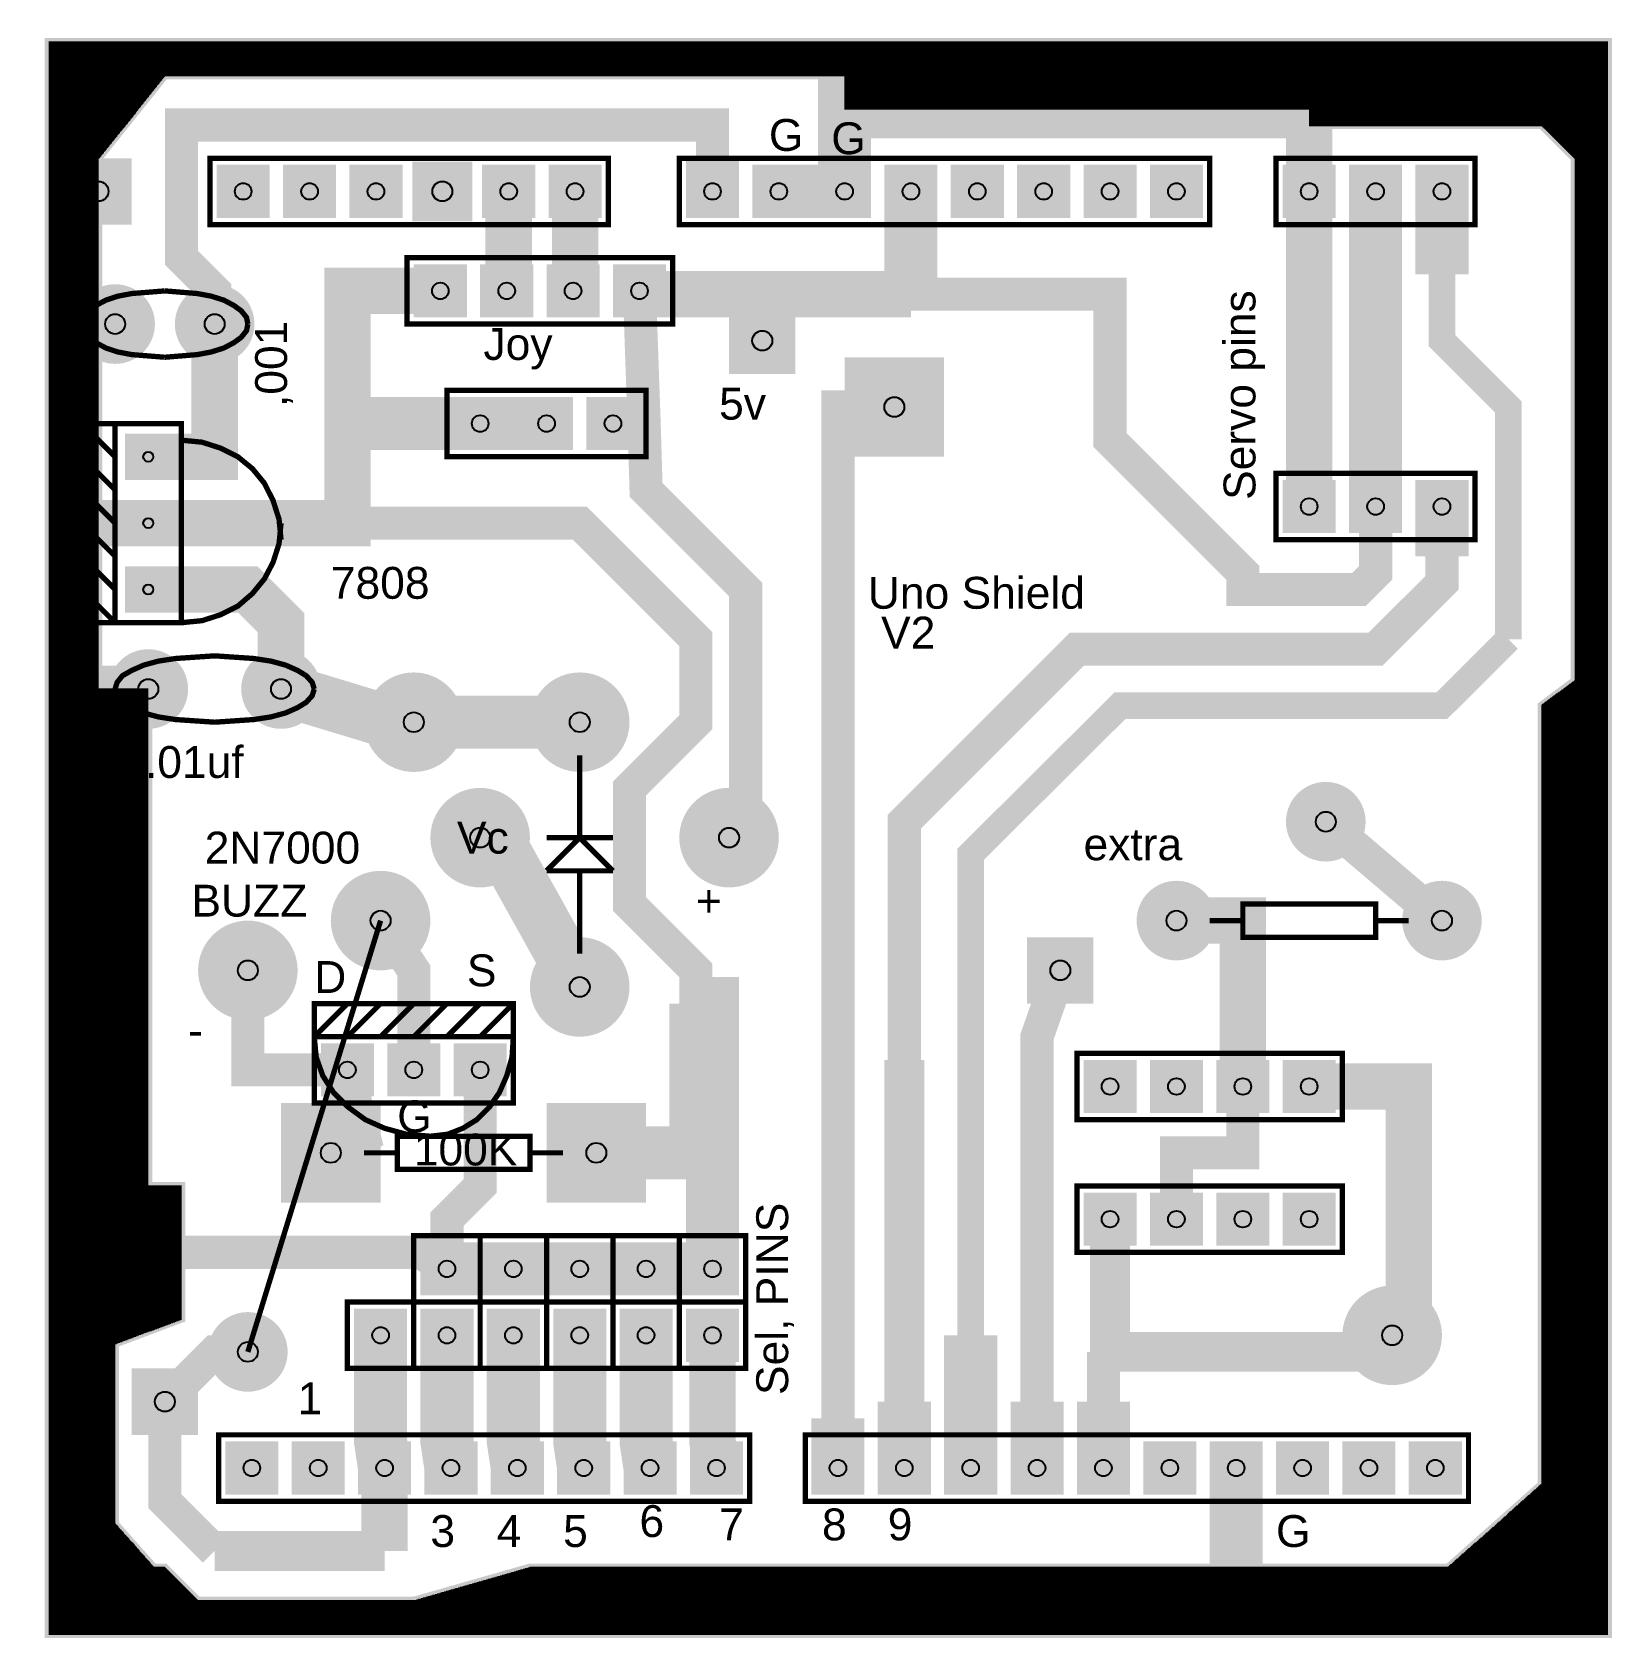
# Model space of a CAD drawing. Extents: x -1.19 to 1.19, y -1.21 to 1.21.
import ezdxf

# ---------------------------------------------------------------- set-up
doc = ezdxf.new("R2010")
doc.units = 0
doc.layers.get('0').update_dxf_attribs({"linetype": 'CONTINUOUS'})

msp = doc.modelspace()

# ---------------------------------------------------------------- texts
at = {"layer": '12632256', "width": 1.041667}
for s, p in [('G', (-0.08, 1.031)), ('G', (0.014, 1.026)), ('Joy ', (-0.51, 0.716)), ('5v', (-0.155, 0.626)), ('7808', (-0.74, 0.356)), ('Uno Shield', (0.069, 0.341)), ('V2', (0.089, 0.281)), ('.01uf', (-1.02, 0.086)), ('2N7000', (-0.93, -0.043)), ('Vc', (-0.55, -0.028)), ('extra', (0.394, -0.038)), ('BUZZ', (-0.95, -0.123)), ('+', (-0.19, -0.123)), ('D', (-0.765, -0.238)), ('S', (-0.535, -0.228)), ('-', (-0.955, -0.318)), ('G', (-0.64, -0.448)), ('100K', (-0.615, -0.498)), ('1', (-0.79, -0.873)), ('6', (-0.275, -1.058)), ('7', (-0.155, -1.063)), ('8', (0, -1.063)), ('9', (0.099, -1.063)), ('3', (-0.59, -1.073)), ('4', (-0.49, -1.073)), ('5', (-0.39, -1.073)), ('G', (0.684, -1.073))]:
    msp.add_text(s, height=0.048, dxfattribs=at).set_placement(p)
for s, p in [('Servo pins', (0.653, 0.505)), (',001', (-0.806, 0.645)), ('Sel, PINS', (-0.051, -0.844))]:
    msp.add_text(s, height=0.048, rotation=90, dxfattribs=at).set_placement(p)

# ---------------------------------------------------------------- blocks, each defined once
blk = doc.blocks.new('RPAD')
blk.add_trace([(-0.5, -0.5), (-0.5, 0.5), (0.5, -0.5), (0.5, 0.5)])
blk = doc.blocks.new('EPAD')
at = {"const_width": 0.5}
blk.add_lwpolyline([(-0.25, 0, 1), (0.25, 0, 1)], format="xyb", close=True, dxfattribs=at)

# ---------------------------------------------------------------- linework, layer by layer
for points, const_width in [([(0.034, 0.97), (0.034, 1.07), (0.034, 1.095), (0.034, 1.17)], 0.08), ([(-1.165, 1.145), (-1.165, 1.195), (1.134, 1.195), (1.134, 1.145), (-1.165, 1.145)], 0.012), ([(0.959, 1.195), (1.184, 1.195), (1.184, 1.02), (1.134, 1.02), (1.084, 1.07), (0.959, 1.07), (0.959, 1.195)], 0.012), ([(1.134, 0.145), (1.134, 1.195), (1.184, 1.195), (1.184, 0.145), (1.134, 0.145)], 0.012), ([(-1.165, -0.379), (-1.165, 1.17), (-1.09, 1.17), (-1.09, -0.379), (-1.165, -0.379)], 0.012), ([(0.034, 1.095), (0.034, 1.17), (0.759, 1.17), (0.759, 1.095), (0.034, 1.095)], 0.012), ([(-0.99, 1.145), (-1.09, 1.02), (-1.09, 1.145), (-0.99, 1.145)], 0.012), ([(0.734, 1.07), (0.734, 1.145), (1.009, 1.145), (1.009, 1.07), (0.734, 1.07)], 0.012), ([(0.034, 1.095), (0.734, 1.095)], 0.07), ([(0.734, 1.07), (0.734, 1.095)], 0.05), ([(-0.165, 1.02), (-0.165, 1.07), (-0.965, 1.07), (-0.965, 0.87), (-0.915, 0.82), (-0.915, 0.77)], 0.05), ([(0.034, 1.07), (0.734, 1.07)], 0.04), ([(0.734, 0.495), (0.734, 1.07)], 0.07), ([(-0.165, 0.97), (-0.165, 1.02)], 0.08), ([(-0.472, 0.97), (-0.472, 0.86), (-0.475, 0.82)], 0.07), ([(-0.372, 0.97), (-0.372, 0.86), (-0.375, 0.82)], 0.07), ([(0.034, 0.97), (-0.065, 0.97)], 0.08), ([(0.134, 0.97), (0.134, 0.815)], 0.08), ([(0.834, 0.97), (0.834, 0.495)], 0.08), ([(0.934, 0.97), (0.934, 0.845)], 0.08), ([(-0.715, 0.62), (-0.715, 0.82), (-0.575, 0.82)], 0.07), ([(-0.275, 0.82), (-0.235, 0.815), (-0.09, 0.815)], 0.07), ([(-0.09, 0.815), (0.134, 0.815)], 0.07), ([(0.934, 0.845), (0.934, 0.82)], 0.04), ([(-0.275, 0.82), (-0.268, 0.62), (-0.265, 0.52), (-0.115, 0.37), (-0.115, 0.02), (-0.14, -0.004)], 0.05), ([(-0.275, 0.82), (-0.09, 0.82), (-0.09, 0.815)], 0.05), ([(-0.09, 0.745), (-0.09, 0.815)], 0.05), ([(0.834, 0.495), (0.834, 0.395), (0.809, 0.37), (0.634, 0.37), (0.634, 0.395), (0.434, 0.595), (0.434, 0.815), (0.134, 0.815)], 0.05), ([(0.934, 0.82), (0.934, 0.745), (1.034, 0.645), (1.034, 0.57), (1.034, 0.495), (1.034, 0.295)], 0.04), ([(-0.915, 0.77), (-0.915, 0.57), (-1.015, 0.57)], 0.07), ([(-1.015, 0.47), (-0.715, 0.47), (-0.715, 0.62)], 0.07), ([(-0.715, 0.62), (-0.515, 0.62), (-0.415, 0.62)], 0.08), ([(-0.315, 0.62), (-0.268, 0.62), (-0.268, 0.62)], 0.08), ([(0.024, -0.879), (0.024, 0.645), (0.109, 0.645)], 0.05), ([(0.934, 0.495), (0.934, 0.42)], 0.08), ([(0.834, 0.495), (0.834, 0.495)], 0.05), ([(0.934, 0.495), (0.934, 0.495)], 0.05), ([(-1.015, 0.47), (-1.14, 0.47)], 0.07), ([(-0.715, 0.47), (-0.365, 0.47), (-0.19, 0.295), (-0.19, 0.17), (-0.29, 0.07), (-0.29, -0.104), (-0.19, -0.204), (-0.19, -0.254)], 0.05), ([(0.124, -0.339), (0.124, 0.02), (0.384, 0.28), (0.834, 0.28), (0.934, 0.38), (0.934, 0.42)], 0.05), ([(-1.015, 0.37), (-0.865, 0.37), (-0.815, 0.32), (-0.815, 0.22)], 0.07), ([(1.034, 0.295), (0.934, 0.195), (0.449, 0.195), (0.224, -0.029), (0.224, -0.754)], 0.04), ([(1.084, -1.204), (1.084, 0.195), (1.184, 0.27), (1.184, -1.204), (1.084, -1.204)], 0.012), ([(-1.015, 0.22), (-1.14, 0.22)], 0.07), ([(-0.815, 0.22), (-0.65, 0.17), (-0.365, 0.17)], 0.08), ([(-1.14, -0.429), (-1.14, 0.22), (-1.015, 0.22), (-1.015, -0.429), (-1.14, -0.429)], 0.012), ([(-0.49, -0.004), (-0.365, -0.229)], 0.08), ([(0.759, 0.02), (0.934, -0.129)], 0.05), ([(0.534, -0.129), (0.634, -0.129), (0.634, -0.379)], 0.07), ([(-1.165, -1.204), (-1.165, -0.104), (-1.115, -0.104), (-1.115, -1.204), (-1.165, -1.204)], 0.012), ([(-0.615, -0.354), (-0.615, -0.204), (-0.665, -0.129)], 0.05), ([(-0.715, -0.354), (-0.865, -0.354), (-0.865, -0.204)], 0.05), ([(0.359, -0.204), (0.324, -0.304), (0.324, -0.854)], 0.05), ([(-0.19, -0.254), (-0.19, -0.479), (-0.34, -0.479)], 0.08), ([(-0.165, -0.654), (-0.165, -0.254), (-0.19, -0.254)], 0.08), ([(0.124, -0.854), (0.124, -0.339)], 0.06), ([(-0.715, -0.354), (-0.74, -0.479)], 0.05), ([(-0.715, -0.354), (-0.69, -0.454), (-0.74, -0.479)], 0.05), ([(-0.515, -0.354), (-0.515, -0.529), (-0.565, -0.579), (-0.565, -0.654)], 0.05), ([(0.534, -0.579), (0.534, -0.479), (0.634, -0.479), (0.634, -0.379)], 0.05), ([(0.884, -0.779), (0.884, -0.379), (0.734, -0.379)], 0.07), ([(-1.165, -0.529), (-1.165, -0.379), (-1.015, -0.379), (-1.015, -0.529), (-1.165, -0.529)], 0.012), ([(-1.165, -0.804), (-1.165, -0.529), (-0.965, -0.529), (-0.965, -0.729), (-1.165, -0.804)], 0.012), ([(0.434, -0.579), (0.434, -0.779)], 0.06), ([(-1.09, -0.629), (-1.14, -0.629)], 0.1), ([(-0.565, -0.654), (-0.605, -0.629), (-1.09, -0.629)], 0.05), ([(-0.565, -0.654), (-0.465, -0.654)], 0.08), ([(-0.465, -0.654), (-0.365, -0.654)], 0.08), ([(-0.365, -0.654), (-0.265, -0.654)], 0.08), ([(-0.265, -0.654), (-0.165, -0.654)], 0.08), ([(-1.115, -1.079), (-1.115, -0.729), (-1.065, -0.729), (-1.065, -1.079), (-1.115, -1.079)], 0.012), ([(-0.665, -0.754), (-0.665, -0.914), (-0.659, -0.954)], 0.08), ([(-0.565, -0.754), (-0.565, -0.914), (-0.559, -0.954)], 0.08), ([(-0.465, -0.754), (-0.465, -0.914), (-0.459, -0.954)], 0.08), ([(-0.365, -0.754), (-0.365, -0.914), (-0.359, -0.954)], 0.08), ([(-0.265, -0.754), (-0.265, -0.914), (-0.259, -0.954)], 0.08), ([(-0.165, -0.754), (-0.165, -0.914), (-0.159, -0.954)], 0.07), ([(0.224, -0.954), (0.224, -0.779), (0.224, -0.754)], 0.08), ([(0.424, -0.779), (0.434, -0.779)], 0.06), ([(0.434, -0.779), (0.884, -0.779)], 0.06), ([(-0.865, -0.779), (-0.915, -0.779), (-0.99, -0.854)], 0.05), ([(-0.815, -0.779), (-0.865, -0.779)], 0.05), ([(0.424, -0.854), (0.424, -0.779)], 0.05), ([(0.124, -0.954), (0.124, -0.854)], 0.08), ([(0.324, -0.954), (0.324, -0.854)], 0.08), ([(0.424, -0.954), (0.424, -0.854)], 0.08), ([(-0.99, -0.854), (-0.99, -0.979)], 0.05), ([(0.024, -0.954), (0.024, -0.914), (0.024, -0.879)], 0.08), ([(-0.659, -1.079), (-0.659, -0.954)], 0.07), ([(0.624, -0.954), (0.624, -1.129)], 0.08), ([(-1.14, -0.954), (-0.94, -1.179), (-1.14, -1.179), (-1.14, -0.954)], 0.012), ([(-0.99, -0.979), (-0.99, -1.004), (-0.915, -1.079)], 0.05), ([(1.084, -0.979), (0.859, -1.179), (1.084, -1.179), (1.084, -0.979)], 0.012), ([(-0.915, -1.079), (-0.659, -1.079)], 0.06), ([(-0.99, -1.104), (-0.94, -1.154), (-0.615, -1.154), (-0.44, -1.104), (1.184, -1.104), (1.184, -1.204), (-1.165, -1.204), (-1.165, -1.104), (-0.99, -1.104)], 0.012)]:
    msp.add_lwpolyline(points, dxfattribs=dict(const_width=const_width))
for points in [[(-1.165, 1.195), (1.134, 1.195)], [(-1.165, 1.194), (1.134, 1.194)], [(-1.165, 1.193), (1.134, 1.193)], [(-1.165, 1.192), (1.134, 1.192)], [(-1.165, 1.191), (1.134, 1.191)], [(-1.165, 1.19), (1.134, 1.19)], [(-1.165, 1.189), (1.134, 1.189)], [(-1.165, 1.188), (1.134, 1.188)], [(-1.165, 1.187), (1.134, 1.187)], [(-1.165, 1.186), (1.134, 1.186)], [(0.959, 1.195), (1.184, 1.195)], [(0.959, 1.194), (1.184, 1.194)], [(0.959, 1.193), (1.184, 1.193)], [(0.959, 1.192), (1.184, 1.192)], [(0.959, 1.191), (1.184, 1.191)], [(0.959, 1.19), (1.184, 1.19)], [(0.959, 1.189), (1.184, 1.189)], [(0.959, 1.188), (1.184, 1.188)], [(0.959, 1.187), (1.184, 1.187)], [(0.959, 1.186), (1.184, 1.186)], [(1.134, 1.195), (1.184, 1.195)], [(1.134, 1.194), (1.184, 1.194)], [(1.134, 1.193), (1.184, 1.193)], [(1.134, 1.192), (1.184, 1.192)], [(1.134, 1.191), (1.184, 1.191)], [(1.134, 1.19), (1.184, 1.19)], [(1.134, 1.189), (1.184, 1.189)], [(1.134, 1.188), (1.184, 1.188)], [(1.134, 1.187), (1.184, 1.187)], [(1.134, 1.186), (1.184, 1.186)], [(-1.165, 1.185), (1.134, 1.185)], [(-1.165, 1.184), (1.134, 1.184)], [(-1.165, 1.183), (1.134, 1.183)], [(-1.165, 1.182), (1.134, 1.182)], [(-1.165, 1.181), (1.134, 1.181)], [(-1.165, 1.18), (1.134, 1.18)], [(-1.165, 1.179), (1.134, 1.179)], [(-1.165, 1.178), (1.134, 1.178)], [(-1.165, 1.177), (1.134, 1.177)], [(-1.165, 1.176), (1.134, 1.176)], [(-1.165, 1.175), (1.134, 1.175)], [(-1.165, 1.174), (1.134, 1.174)], [(-1.165, 1.173), (1.134, 1.173)], [(-1.165, 1.172), (1.134, 1.172)], [(-1.165, 1.171), (1.134, 1.171)], [(-1.165, 1.17), (-1.09, 1.17)], [(-1.165, 1.17), (1.134, 1.17)], [(-1.165, 1.169), (-1.09, 1.169)], [(-1.165, 1.169), (1.134, 1.169)], [(-1.165, 1.168), (-1.09, 1.168)], [(-1.165, 1.168), (1.134, 1.168)], [(-1.165, 1.167), (-1.09, 1.167)], [(-1.165, 1.167), (1.134, 1.167)], [(-1.165, 1.166), (-1.09, 1.166)], [(-1.165, 1.166), (1.134, 1.166)], [(-1.165, 1.165), (-1.09, 1.165)], [(-1.165, 1.165), (1.134, 1.165)], [(-1.165, 1.164), (-1.09, 1.164)], [(-1.165, 1.164), (1.134, 1.164)], [(-1.165, 1.163), (-1.09, 1.163)], [(-1.165, 1.163), (1.134, 1.163)], [(-1.165, 1.162), (-1.09, 1.162)], [(-1.165, 1.162), (1.134, 1.162)], [(0.034, 1.17), (0.759, 1.17)], [(0.034, 1.169), (0.759, 1.169)], [(0.034, 1.168), (0.759, 1.168)], [(0.034, 1.167), (0.759, 1.167)], [(0.034, 1.166), (0.759, 1.166)], [(0.034, 1.165), (0.759, 1.165)], [(0.034, 1.164), (0.759, 1.164)], [(0.034, 1.163), (0.759, 1.163)], [(0.034, 1.162), (0.759, 1.162)], [(0.959, 1.185), (1.184, 1.185)], [(0.959, 1.184), (1.184, 1.184)], [(0.959, 1.183), (1.184, 1.183)], [(0.959, 1.182), (1.184, 1.182)], [(0.959, 1.181), (1.184, 1.181)], [(0.959, 1.18), (1.184, 1.18)], [(0.959, 1.179), (1.184, 1.179)], [(0.959, 1.178), (1.184, 1.178)], [(0.959, 1.177), (1.184, 1.177)], [(0.959, 1.176), (1.184, 1.176)], [(0.959, 1.175), (1.184, 1.175)], [(0.959, 1.174), (1.184, 1.174)], [(0.959, 1.173), (1.184, 1.173)], [(0.959, 1.172), (1.184, 1.172)], [(0.959, 1.171), (1.184, 1.171)], [(0.959, 1.17), (1.184, 1.17)], [(0.959, 1.169), (1.184, 1.169)], [(0.959, 1.168), (1.184, 1.168)], [(0.959, 1.167), (1.184, 1.167)], [(0.959, 1.166), (1.184, 1.166)], [(0.959, 1.165), (1.184, 1.165)], [(0.959, 1.164), (1.184, 1.164)], [(0.959, 1.163), (1.184, 1.163)], [(0.959, 1.162), (1.184, 1.162)], [(1.134, 1.185), (1.184, 1.185)], [(1.134, 1.184), (1.184, 1.184)], [(1.134, 1.183), (1.184, 1.183)], [(1.134, 1.182), (1.184, 1.182)], [(1.134, 1.181), (1.184, 1.181)], [(1.134, 1.18), (1.184, 1.18)], [(1.134, 1.179), (1.184, 1.179)], [(1.134, 1.178), (1.184, 1.178)], [(1.134, 1.177), (1.184, 1.177)], [(1.134, 1.176), (1.184, 1.176)], [(1.134, 1.175), (1.184, 1.175)], [(1.134, 1.174), (1.184, 1.174)], [(1.134, 1.173), (1.184, 1.173)], [(1.134, 1.172), (1.184, 1.172)], [(1.134, 1.171), (1.184, 1.171)], [(1.134, 1.17), (1.184, 1.17)], [(1.134, 1.169), (1.184, 1.169)], [(1.134, 1.168), (1.184, 1.168)], [(1.134, 1.167), (1.184, 1.167)], [(1.134, 1.166), (1.184, 1.166)], [(1.134, 1.165), (1.184, 1.165)], [(1.134, 1.164), (1.184, 1.164)], [(1.134, 1.163), (1.184, 1.163)], [(1.134, 1.162), (1.184, 1.162)], [(-1.165, 1.161), (-1.09, 1.161)], [(-1.165, 1.161), (1.134, 1.161)], [(-1.165, 1.16), (-1.09, 1.16)], [(-1.165, 1.16), (1.134, 1.16)], [(-1.165, 1.159), (-1.09, 1.159)], [(-1.165, 1.159), (1.134, 1.159)], [(-1.165, 1.158), (-1.09, 1.158)], [(-1.165, 1.158), (1.134, 1.158)], [(-1.165, 1.157), (-1.09, 1.157)], [(-1.165, 1.157), (1.134, 1.157)], [(-1.165, 1.156), (-1.09, 1.156)], [(-1.165, 1.156), (1.134, 1.156)], [(-1.165, 1.155), (-1.09, 1.155)], [(-1.165, 1.155), (1.134, 1.155)], [(-1.165, 1.154), (-1.09, 1.154)], [(-1.165, 1.154), (1.134, 1.154)], [(-1.165, 1.153), (-1.09, 1.153)], [(-1.165, 1.153), (1.134, 1.153)], [(-1.165, 1.152), (-1.09, 1.152)], [(-1.165, 1.152), (1.134, 1.152)], [(-1.165, 1.151), (-1.09, 1.151)], [(-1.165, 1.151), (1.134, 1.151)], [(-1.165, 1.15), (-1.09, 1.15)], [(-1.165, 1.15), (1.134, 1.15)], [(-1.165, 1.149), (-1.09, 1.149)], [(-1.165, 1.149), (1.134, 1.149)], [(-1.165, 1.148), (-1.09, 1.148)], [(-1.165, 1.148), (1.134, 1.148)], [(-1.165, 1.147), (-1.09, 1.147)], [(-1.165, 1.147), (1.134, 1.147)], [(-1.165, 1.146), (-1.09, 1.146)], [(-1.165, 1.146), (1.134, 1.146)], [(-1.165, 1.145), (-1.09, 1.145)], [(-1.165, 1.145), (1.134, 1.145)], [(-1.165, 1.144), (-1.09, 1.144)], [(-1.165, 1.143), (-1.09, 1.143)], [(-1.165, 1.142), (-1.09, 1.142)], [(-1.165, 1.141), (-1.09, 1.141)], [(-1.165, 1.14), (-1.09, 1.14)], [(-1.165, 1.139), (-1.09, 1.139)], [(-1.165, 1.138), (-1.09, 1.138)], [(-1.09, 1.145), (-0.99, 1.145)], [(-1.09, 1.144), (-0.99, 1.144)], [(-1.09, 1.143), (-0.991, 1.143)], [(-1.09, 1.142), (-0.992, 1.142)], [(-1.09, 1.141), (-0.993, 1.141)], [(-1.09, 1.14), (-0.994, 1.14)], [(-1.09, 1.139), (-0.994, 1.139)], [(-1.09, 1.138), (-0.995, 1.138)], [(0.034, 1.161), (0.759, 1.161)], [(0.034, 1.16), (0.759, 1.16)], [(0.034, 1.159), (0.759, 1.159)], [(0.034, 1.158), (0.759, 1.158)], [(0.034, 1.157), (0.759, 1.157)], [(0.034, 1.156), (0.759, 1.156)], [(0.034, 1.155), (0.759, 1.155)], [(0.034, 1.154), (0.759, 1.154)], [(0.034, 1.153), (0.759, 1.153)], [(0.034, 1.152), (0.759, 1.152)], [(0.034, 1.151), (0.759, 1.151)], [(0.034, 1.15), (0.759, 1.15)], [(0.034, 1.149), (0.759, 1.149)], [(0.034, 1.148), (0.759, 1.148)], [(0.034, 1.147), (0.759, 1.147)], [(0.034, 1.146), (0.759, 1.146)], [(0.034, 1.145), (0.759, 1.145)], [(0.034, 1.144), (0.759, 1.144)], [(0.034, 1.143), (0.759, 1.143)], [(0.034, 1.142), (0.759, 1.142)], [(0.034, 1.141), (0.759, 1.141)], [(0.034, 1.14), (0.759, 1.14)], [(0.034, 1.139), (0.759, 1.139)], [(0.034, 1.138), (0.759, 1.138)], [(0.734, 1.145), (1.009, 1.145)], [(0.734, 1.144), (1.009, 1.144)], [(0.734, 1.143), (1.009, 1.143)], [(0.734, 1.142), (1.009, 1.142)], [(0.734, 1.141), (1.009, 1.141)], [(0.734, 1.14), (1.009, 1.14)], [(0.734, 1.139), (1.009, 1.139)], [(0.734, 1.138), (1.009, 1.138)], [(0.959, 1.161), (1.184, 1.161)], [(0.959, 1.16), (1.184, 1.16)], [(0.959, 1.159), (1.184, 1.159)], [(0.959, 1.158), (1.184, 1.158)], [(0.959, 1.157), (1.184, 1.157)], [(0.959, 1.156), (1.184, 1.156)], [(0.959, 1.155), (1.184, 1.155)], [(0.959, 1.154), (1.184, 1.154)], [(0.959, 1.153), (1.184, 1.153)], [(0.959, 1.152), (1.184, 1.152)], [(0.959, 1.151), (1.184, 1.151)], [(0.959, 1.15), (1.184, 1.15)], [(0.959, 1.149), (1.184, 1.149)], [(0.959, 1.148), (1.184, 1.148)], [(0.959, 1.147), (1.184, 1.147)], [(0.959, 1.146), (1.184, 1.146)], [(0.959, 1.145), (1.184, 1.145)], [(0.959, 1.144), (1.184, 1.144)], [(0.959, 1.143), (1.184, 1.143)], [(0.959, 1.142), (1.184, 1.142)], [(0.959, 1.141), (1.184, 1.141)], [(0.959, 1.14), (1.184, 1.14)], [(0.959, 1.139), (1.184, 1.139)], [(0.959, 1.138), (1.184, 1.138)], [(1.134, 1.161), (1.184, 1.161)], [(1.134, 1.16), (1.184, 1.16)], [(1.134, 1.159), (1.184, 1.159)], [(1.134, 1.158), (1.184, 1.158)], [(1.134, 1.157), (1.184, 1.157)], [(1.134, 1.156), (1.184, 1.156)], [(1.134, 1.155), (1.184, 1.155)], [(1.134, 1.154), (1.184, 1.154)], [(1.134, 1.153), (1.184, 1.153)], [(1.134, 1.152), (1.184, 1.152)], [(1.134, 1.151), (1.184, 1.151)], [(1.134, 1.15), (1.184, 1.15)], [(1.134, 1.149), (1.184, 1.149)], [(1.134, 1.148), (1.184, 1.148)], [(1.134, 1.147), (1.184, 1.147)], [(1.134, 1.146), (1.184, 1.146)], [(1.134, 1.145), (1.184, 1.145)], [(1.134, 1.144), (1.184, 1.144)], [(1.134, 1.143), (1.184, 1.143)], [(1.134, 1.142), (1.184, 1.142)], [(1.134, 1.141), (1.184, 1.141)], [(1.134, 1.14), (1.184, 1.14)], [(1.134, 1.139), (1.184, 1.139)], [(1.134, 1.138), (1.184, 1.138)], [(-1.165, 1.137), (-1.09, 1.137)], [(-1.165, 1.136), (-1.09, 1.136)], [(-1.165, 1.135), (-1.09, 1.135)], [(-1.165, 1.134), (-1.09, 1.134)], [(-1.165, 1.133), (-1.09, 1.133)], [(-1.165, 1.132), (-1.09, 1.132)], [(-1.165, 1.131), (-1.09, 1.131)], [(-1.165, 1.13), (-1.09, 1.13)], [(-1.165, 1.129), (-1.09, 1.129)], [(-1.165, 1.128), (-1.09, 1.128)], [(-1.165, 1.127), (-1.09, 1.127)], [(-1.165, 1.126), (-1.09, 1.126)], [(-1.165, 1.125), (-1.09, 1.125)], [(-1.165, 1.124), (-1.09, 1.124)], [(-1.165, 1.123), (-1.09, 1.123)], [(-1.165, 1.122), (-1.09, 1.122)], [(-1.165, 1.121), (-1.09, 1.121)], [(-1.165, 1.12), (-1.09, 1.12)], [(-1.165, 1.119), (-1.09, 1.119)], [(-1.165, 1.118), (-1.09, 1.118)], [(-1.165, 1.117), (-1.09, 1.117)], [(-1.165, 1.116), (-1.09, 1.116)], [(-1.165, 1.115), (-1.09, 1.115)], [(-1.165, 1.114), (-1.09, 1.114)], [(-1.09, 1.137), (-0.996, 1.137)], [(-1.09, 1.136), (-0.997, 1.136)], [(-1.09, 1.135), (-0.998, 1.135)], [(-1.09, 1.134), (-0.998, 1.134)], [(-1.09, 1.133), (-0.999, 1.133)], [(-1.09, 1.132), (-1, 1.132)], [(-1.09, 1.131), (-1.001, 1.131)], [(-1.09, 1.13), (-1.002, 1.13)], [(-1.09, 1.129), (-1.002, 1.129)], [(-1.09, 1.128), (-1.003, 1.128)], [(-1.09, 1.127), (-1.004, 1.127)], [(-1.09, 1.126), (-1.005, 1.126)], [(-1.09, 1.125), (-1.006, 1.125)], [(-1.09, 1.124), (-1.006, 1.124)], [(-1.09, 1.123), (-1.007, 1.123)], [(-1.09, 1.122), (-1.008, 1.122)], [(-1.09, 1.121), (-1.009, 1.121)], [(-1.09, 1.12), (-1.01, 1.12)], [(-1.09, 1.119), (-1.01, 1.119)], [(-1.09, 1.118), (-1.011, 1.118)], [(-1.09, 1.117), (-1.012, 1.117)], [(-1.09, 1.116), (-1.013, 1.116)], [(-1.09, 1.115), (-1.014, 1.115)], [(-1.09, 1.114), (-1.014, 1.114)], [(0.034, 1.137), (0.759, 1.137)], [(0.034, 1.136), (0.759, 1.136)], [(0.034, 1.135), (0.759, 1.135)], [(0.034, 1.134), (0.759, 1.134)], [(0.034, 1.133), (0.759, 1.133)], [(0.034, 1.132), (0.759, 1.132)], [(0.034, 1.131), (0.759, 1.131)], [(0.034, 1.13), (0.759, 1.13)], [(0.034, 1.129), (0.759, 1.129)], [(0.034, 1.128), (0.759, 1.128)], [(0.034, 1.127), (0.759, 1.127)], [(0.034, 1.126), (0.759, 1.126)], [(0.034, 1.125), (0.759, 1.125)], [(0.034, 1.124), (0.759, 1.124)], [(0.034, 1.123), (0.759, 1.123)], [(0.034, 1.122), (0.759, 1.122)], [(0.034, 1.121), (0.759, 1.121)], [(0.034, 1.12), (0.759, 1.12)], [(0.034, 1.119), (0.759, 1.119)], [(0.034, 1.118), (0.759, 1.118)], [(0.034, 1.117), (0.759, 1.117)], [(0.034, 1.116), (0.759, 1.116)], [(0.034, 1.115), (0.759, 1.115)], [(0.034, 1.114), (0.759, 1.114)], [(0.734, 1.137), (1.009, 1.137)], [(0.734, 1.136), (1.009, 1.136)], [(0.734, 1.135), (1.009, 1.135)], [(0.734, 1.134), (1.009, 1.134)], [(0.734, 1.133), (1.009, 1.133)], [(0.734, 1.132), (1.009, 1.132)], [(0.734, 1.131), (1.009, 1.131)], [(0.734, 1.13), (1.009, 1.13)], [(0.734, 1.129), (1.009, 1.129)], [(0.734, 1.128), (1.009, 1.128)], [(0.734, 1.127), (1.009, 1.127)], [(0.734, 1.126), (1.009, 1.126)], [(0.734, 1.125), (1.009, 1.125)], [(0.734, 1.124), (1.009, 1.124)], [(0.734, 1.123), (1.009, 1.123)], [(0.734, 1.122), (1.009, 1.122)], [(0.734, 1.121), (1.009, 1.121)], [(0.734, 1.12), (1.009, 1.12)], [(0.734, 1.119), (1.009, 1.119)], [(0.734, 1.118), (1.009, 1.118)], [(0.734, 1.117), (1.009, 1.117)], [(0.734, 1.116), (1.009, 1.116)], [(0.734, 1.115), (1.009, 1.115)], [(0.734, 1.114), (1.009, 1.114)], [(0.959, 1.137), (1.184, 1.137)], [(0.959, 1.136), (1.184, 1.136)], [(0.959, 1.135), (1.184, 1.135)], [(0.959, 1.134), (1.184, 1.134)], [(0.959, 1.133), (1.184, 1.133)], [(0.959, 1.132), (1.184, 1.132)], [(0.959, 1.131), (1.184, 1.131)], [(0.959, 1.13), (1.184, 1.13)], [(0.959, 1.129), (1.184, 1.129)], [(0.959, 1.128), (1.184, 1.128)], [(0.959, 1.127), (1.184, 1.127)], [(0.959, 1.126), (1.184, 1.126)], [(0.959, 1.125), (1.184, 1.125)], [(0.959, 1.124), (1.184, 1.124)], [(0.959, 1.123), (1.184, 1.123)], [(0.959, 1.122), (1.184, 1.122)], [(0.959, 1.121), (1.184, 1.121)], [(0.959, 1.12), (1.184, 1.12)], [(0.959, 1.119), (1.184, 1.119)], [(0.959, 1.118), (1.184, 1.118)], [(0.959, 1.117), (1.184, 1.117)], [(0.959, 1.116), (1.184, 1.116)], [(0.959, 1.115), (1.184, 1.115)], [(0.959, 1.114), (1.184, 1.114)], [(1.134, 1.137), (1.184, 1.137)], [(1.134, 1.136), (1.184, 1.136)], [(1.134, 1.135), (1.184, 1.135)], [(1.134, 1.134), (1.184, 1.134)], [(1.134, 1.133), (1.184, 1.133)], [(1.134, 1.132), (1.184, 1.132)], [(1.134, 1.131), (1.184, 1.131)], [(1.134, 1.13), (1.184, 1.13)], [(1.134, 1.129), (1.184, 1.129)], [(1.134, 1.128), (1.184, 1.128)], [(1.134, 1.127), (1.184, 1.127)], [(1.134, 1.126), (1.184, 1.126)], [(1.134, 1.125), (1.184, 1.125)], [(1.134, 1.124), (1.184, 1.124)], [(1.134, 1.123), (1.184, 1.123)], [(1.134, 1.122), (1.184, 1.122)], [(1.134, 1.121), (1.184, 1.121)], [(1.134, 1.12), (1.184, 1.12)], [(1.134, 1.119), (1.184, 1.119)], [(1.134, 1.118), (1.184, 1.118)], [(1.134, 1.117), (1.184, 1.117)], [(1.134, 1.116), (1.184, 1.116)], [(1.134, 1.115), (1.184, 1.115)], [(1.134, 1.114), (1.184, 1.114)], [(-1.165, 1.113), (-1.09, 1.113)], [(-1.165, 1.112), (-1.09, 1.112)], [(-1.165, 1.111), (-1.09, 1.111)], [(-1.165, 1.11), (-1.09, 1.11)], [(-1.165, 1.109), (-1.09, 1.109)], [(-1.165, 1.108), (-1.09, 1.108)], [(-1.165, 1.107), (-1.09, 1.107)], [(-1.165, 1.106), (-1.09, 1.106)], [(-1.165, 1.105), (-1.09, 1.105)], [(-1.165, 1.104), (-1.09, 1.104)], [(-1.165, 1.103), (-1.09, 1.103)], [(-1.165, 1.102), (-1.09, 1.102)], [(-1.165, 1.101), (-1.09, 1.101)], [(-1.165, 1.1), (-1.09, 1.1)], [(-1.165, 1.099), (-1.09, 1.099)], [(-1.165, 1.098), (-1.09, 1.098)], [(-1.165, 1.097), (-1.09, 1.097)], [(-1.165, 1.096), (-1.09, 1.096)], [(-1.165, 1.095), (-1.09, 1.095)], [(-1.165, 1.094), (-1.09, 1.094)], [(-1.165, 1.093), (-1.09, 1.093)], [(-1.165, 1.092), (-1.09, 1.092)], [(-1.165, 1.091), (-1.09, 1.091)], [(-1.165, 1.09), (-1.09, 1.09)], [(-1.165, 1.089), (-1.09, 1.089)], [(-1.09, 1.113), (-1.015, 1.113)], [(-1.09, 1.112), (-1.016, 1.112)], [(-1.09, 1.111), (-1.017, 1.111)], [(-1.09, 1.11), (-1.018, 1.11)], [(-1.09, 1.109), (-1.018, 1.109)], [(-1.09, 1.108), (-1.019, 1.108)], [(-1.09, 1.107), (-1.02, 1.107)], [(-1.09, 1.106), (-1.021, 1.106)], [(-1.09, 1.105), (-1.022, 1.105)], [(-1.09, 1.104), (-1.022, 1.104)], [(-1.09, 1.103), (-1.023, 1.103)], [(-1.09, 1.102), (-1.024, 1.102)], [(-1.09, 1.101), (-1.025, 1.101)], [(-1.09, 1.1), (-1.026, 1.1)], [(-1.09, 1.099), (-1.026, 1.099)], [(-1.09, 1.098), (-1.027, 1.098)], [(-1.09, 1.097), (-1.028, 1.097)], [(-1.09, 1.096), (-1.029, 1.096)], [(-1.09, 1.095), (-1.03, 1.095)], [(-1.09, 1.094), (-1.03, 1.094)], [(-1.09, 1.093), (-1.031, 1.093)], [(-1.09, 1.092), (-1.032, 1.092)], [(-1.09, 1.091), (-1.033, 1.091)], [(-1.09, 1.09), (-1.034, 1.09)], [(-1.09, 1.089), (-1.034, 1.089)], [(0.034, 1.113), (0.759, 1.113)], [(0.034, 1.112), (0.759, 1.112)], [(0.034, 1.111), (0.759, 1.111)], [(0.034, 1.11), (0.759, 1.11)], [(0.034, 1.109), (0.759, 1.109)], [(0.034, 1.108), (0.759, 1.108)], [(0.034, 1.107), (0.759, 1.107)], [(0.034, 1.106), (0.759, 1.106)], [(0.034, 1.105), (0.759, 1.105)], [(0.034, 1.104), (0.759, 1.104)], [(0.034, 1.103), (0.759, 1.103)], [(0.034, 1.102), (0.759, 1.102)], [(0.034, 1.101), (0.759, 1.101)], [(0.034, 1.1), (0.759, 1.1)], [(0.034, 1.099), (0.759, 1.099)], [(0.034, 1.098), (0.759, 1.098)], [(0.034, 1.097), (0.759, 1.097)], [(0.034, 1.096), (0.759, 1.096)], [(0.034, 1.095), (0.759, 1.095)], [(0.734, 1.113), (1.009, 1.113)], [(0.734, 1.112), (1.009, 1.112)], [(0.734, 1.111), (1.009, 1.111)], [(0.734, 1.11), (1.009, 1.11)], [(0.734, 1.109), (1.009, 1.109)], [(0.734, 1.108), (1.009, 1.108)], [(0.734, 1.107), (1.009, 1.107)], [(0.734, 1.106), (1.009, 1.106)], [(0.734, 1.105), (1.009, 1.105)], [(0.734, 1.104), (1.009, 1.104)], [(0.734, 1.103), (1.009, 1.103)], [(0.734, 1.102), (1.009, 1.102)], [(0.734, 1.101), (1.009, 1.101)], [(0.734, 1.1), (1.009, 1.1)], [(0.734, 1.099), (1.009, 1.099)], [(0.734, 1.098), (1.009, 1.098)], [(0.734, 1.097), (1.009, 1.097)], [(0.734, 1.096), (1.009, 1.096)], [(0.734, 1.095), (1.009, 1.095)], [(0.734, 1.094), (1.009, 1.094)], [(0.734, 1.093), (1.009, 1.093)], [(0.734, 1.092), (1.009, 1.092)], [(0.734, 1.091), (1.009, 1.091)], [(0.734, 1.09), (1.009, 1.09)], [(0.734, 1.089), (1.009, 1.089)], [(0.959, 1.113), (1.184, 1.113)], [(0.959, 1.112), (1.184, 1.112)], [(0.959, 1.111), (1.184, 1.111)], [(0.959, 1.11), (1.184, 1.11)], [(0.959, 1.109), (1.184, 1.109)], [(0.959, 1.108), (1.184, 1.108)], [(0.959, 1.107), (1.184, 1.107)], [(0.959, 1.106), (1.184, 1.106)], [(0.959, 1.105), (1.184, 1.105)], [(0.959, 1.104), (1.184, 1.104)], [(0.959, 1.103), (1.184, 1.103)], [(0.959, 1.102), (1.184, 1.102)], [(0.959, 1.101), (1.184, 1.101)], [(0.959, 1.1), (1.184, 1.1)], [(0.959, 1.099), (1.184, 1.099)], [(0.959, 1.098), (1.184, 1.098)], [(0.959, 1.097), (1.184, 1.097)], [(0.959, 1.096), (1.184, 1.096)], [(0.959, 1.095), (1.184, 1.095)], [(0.959, 1.094), (1.184, 1.094)], [(0.959, 1.093), (1.184, 1.093)], [(0.959, 1.092), (1.184, 1.092)], [(0.959, 1.091), (1.184, 1.091)], [(0.959, 1.09), (1.184, 1.09)], [(0.959, 1.089), (1.184, 1.089)], [(1.134, 1.113), (1.184, 1.113)], [(1.134, 1.112), (1.184, 1.112)], [(1.134, 1.111), (1.184, 1.111)], [(1.134, 1.11), (1.184, 1.11)], [(1.134, 1.109), (1.184, 1.109)], [(1.134, 1.108), (1.184, 1.108)], [(1.134, 1.107), (1.184, 1.107)], [(1.134, 1.106), (1.184, 1.106)], [(1.134, 1.105), (1.184, 1.105)], [(1.134, 1.104), (1.184, 1.104)], [(1.134, 1.103), (1.184, 1.103)], [(1.134, 1.102), (1.184, 1.102)], [(1.134, 1.101), (1.184, 1.101)], [(1.134, 1.1), (1.184, 1.1)], [(1.134, 1.099), (1.184, 1.099)], [(1.134, 1.098), (1.184, 1.098)], [(1.134, 1.097), (1.184, 1.097)], [(1.134, 1.096), (1.184, 1.096)], [(1.134, 1.095), (1.184, 1.095)], [(1.134, 1.094), (1.184, 1.094)], [(1.134, 1.093), (1.184, 1.093)], [(1.134, 1.092), (1.184, 1.092)], [(1.134, 1.091), (1.184, 1.091)], [(1.134, 1.09), (1.184, 1.09)], [(1.134, 1.089), (1.184, 1.089)], [(-1.165, 1.088), (-1.09, 1.088)], [(-1.165, 1.087), (-1.09, 1.087)], [(-1.165, 1.086), (-1.09, 1.086)], [(-1.165, 1.085), (-1.09, 1.085)], [(-1.165, 1.084), (-1.09, 1.084)], [(-1.165, 1.083), (-1.09, 1.083)], [(-1.165, 1.082), (-1.09, 1.082)], [(-1.165, 1.081), (-1.09, 1.081)], [(-1.165, 1.08), (-1.09, 1.08)], [(-1.165, 1.079), (-1.09, 1.079)], [(-1.165, 1.078), (-1.09, 1.078)], [(-1.165, 1.077), (-1.09, 1.077)], [(-1.165, 1.076), (-1.09, 1.076)], [(-1.165, 1.075), (-1.09, 1.075)], [(-1.165, 1.074), (-1.09, 1.074)], [(-1.165, 1.073), (-1.09, 1.073)], [(-1.165, 1.072), (-1.09, 1.072)], [(-1.165, 1.071), (-1.09, 1.071)], [(-1.165, 1.07), (-1.09, 1.07)], [(-1.165, 1.069), (-1.09, 1.069)], [(-1.165, 1.068), (-1.09, 1.068)], [(-1.165, 1.067), (-1.09, 1.067)], [(-1.165, 1.066), (-1.09, 1.066)], [(-1.165, 1.065), (-1.09, 1.065)], [(-1.09, 1.088), (-1.035, 1.088)], [(-1.09, 1.087), (-1.036, 1.087)], [(-1.09, 1.086), (-1.037, 1.086)], [(-1.09, 1.085), (-1.038, 1.085)], [(-1.09, 1.084), (-1.038, 1.084)], [(-1.09, 1.083), (-1.039, 1.083)], [(-1.09, 1.082), (-1.04, 1.082)], [(-1.09, 1.081), (-1.041, 1.081)], [(-1.09, 1.08), (-1.042, 1.08)], [(-1.09, 1.079), (-1.042, 1.079)], [(-1.09, 1.078), (-1.043, 1.078)], [(-1.09, 1.077), (-1.044, 1.077)], [(-1.09, 1.076), (-1.045, 1.076)], [(-1.09, 1.075), (-1.046, 1.075)], [(-1.09, 1.074), (-1.046, 1.074)], [(-1.09, 1.073), (-1.047, 1.073)], [(-1.09, 1.072), (-1.048, 1.072)], [(-1.09, 1.071), (-1.049, 1.071)], [(-1.09, 1.07), (-1.05, 1.07)], [(-1.09, 1.069), (-1.05, 1.069)], [(-1.09, 1.068), (-1.051, 1.068)], [(-1.09, 1.067), (-1.052, 1.067)], [(-1.09, 1.066), (-1.053, 1.066)], [(-1.09, 1.065), (-1.054, 1.065)], [(0.734, 1.088), (1.009, 1.088)], [(0.734, 1.087), (1.009, 1.087)], [(0.734, 1.086), (1.009, 1.086)], [(0.734, 1.085), (1.009, 1.085)], [(0.734, 1.084), (1.009, 1.084)], [(0.734, 1.083), (1.009, 1.083)], [(0.734, 1.082), (1.009, 1.082)], [(0.734, 1.081), (1.009, 1.081)], [(0.734, 1.08), (1.009, 1.08)], [(0.734, 1.079), (1.009, 1.079)], [(0.734, 1.078), (1.009, 1.078)], [(0.734, 1.077), (1.009, 1.077)], [(0.734, 1.076), (1.009, 1.076)], [(0.734, 1.075), (1.009, 1.075)], [(0.734, 1.074), (1.009, 1.074)], [(0.734, 1.073), (1.009, 1.073)], [(0.734, 1.072), (1.009, 1.072)], [(0.734, 1.071), (1.009, 1.071)], [(0.734, 1.07), (1.009, 1.07)], [(0.959, 1.088), (1.184, 1.088)], [(0.959, 1.087), (1.184, 1.087)], [(0.959, 1.086), (1.184, 1.086)], [(0.959, 1.085), (1.184, 1.085)], [(0.959, 1.084), (1.184, 1.084)], [(0.959, 1.083), (1.184, 1.083)], [(0.959, 1.082), (1.184, 1.082)], [(0.959, 1.081), (1.184, 1.081)], [(0.959, 1.08), (1.184, 1.08)], [(0.959, 1.079), (1.184, 1.079)], [(0.959, 1.078), (1.184, 1.078)], [(0.959, 1.077), (1.184, 1.077)], [(0.959, 1.076), (1.184, 1.076)], [(0.959, 1.075), (1.184, 1.075)], [(0.959, 1.074), (1.184, 1.074)], [(0.959, 1.073), (1.184, 1.073)], [(0.959, 1.072), (1.184, 1.072)], [(0.959, 1.071), (1.184, 1.071)], [(0.959, 1.07), (1.184, 1.07)], [(1.085, 1.069), (1.184, 1.069)], [(1.086, 1.068), (1.184, 1.068)], [(1.087, 1.067), (1.184, 1.067)], [(1.088, 1.066), (1.184, 1.066)], [(1.089, 1.065), (1.184, 1.065)], [(1.134, 1.088), (1.184, 1.088)], [(1.134, 1.087), (1.184, 1.087)], [(1.134, 1.086), (1.184, 1.086)], [(1.134, 1.085), (1.184, 1.085)], [(1.134, 1.084), (1.184, 1.084)], [(1.134, 1.083), (1.184, 1.083)], [(1.134, 1.082), (1.184, 1.082)], [(1.134, 1.081), (1.184, 1.081)], [(1.134, 1.08), (1.184, 1.08)], [(1.134, 1.079), (1.184, 1.079)], [(1.134, 1.078), (1.184, 1.078)], [(1.134, 1.077), (1.184, 1.077)], [(1.134, 1.076), (1.184, 1.076)], [(1.134, 1.075), (1.184, 1.075)], [(1.134, 1.074), (1.184, 1.074)], [(1.134, 1.073), (1.184, 1.073)], [(1.134, 1.072), (1.184, 1.072)], [(1.134, 1.071), (1.184, 1.071)], [(1.134, 1.07), (1.184, 1.07)], [(1.134, 1.069), (1.184, 1.069)], [(1.134, 1.068), (1.184, 1.068)], [(1.134, 1.067), (1.184, 1.067)], [(1.134, 1.066), (1.184, 1.066)], [(1.134, 1.065), (1.184, 1.065)], [(-1.165, 1.064), (-1.09, 1.064)], [(-1.165, 1.063), (-1.09, 1.063)], [(-1.165, 1.062), (-1.09, 1.062)], [(-1.165, 1.061), (-1.09, 1.061)], [(-1.165, 1.06), (-1.09, 1.06)], [(-1.165, 1.059), (-1.09, 1.059)], [(-1.165, 1.058), (-1.09, 1.058)], [(-1.165, 1.057), (-1.09, 1.057)], [(-1.165, 1.056), (-1.09, 1.056)], [(-1.165, 1.055), (-1.09, 1.055)], [(-1.165, 1.054), (-1.09, 1.054)], [(-1.165, 1.053), (-1.09, 1.053)], [(-1.165, 1.052), (-1.09, 1.052)], [(-1.165, 1.051), (-1.09, 1.051)], [(-1.165, 1.05), (-1.09, 1.05)], [(-1.165, 1.049), (-1.09, 1.049)], [(-1.165, 1.048), (-1.09, 1.048)], [(-1.165, 1.047), (-1.09, 1.047)], [(-1.165, 1.046), (-1.09, 1.046)], [(-1.165, 1.045), (-1.09, 1.045)], [(-1.165, 1.044), (-1.09, 1.044)], [(-1.165, 1.043), (-1.09, 1.043)], [(-1.165, 1.042), (-1.09, 1.042)], [(-1.165, 1.041), (-1.09, 1.041)], [(-1.09, 1.064), (-1.054, 1.064)], [(-1.09, 1.063), (-1.055, 1.063)], [(-1.09, 1.062), (-1.056, 1.062)], [(-1.09, 1.061), (-1.057, 1.061)], [(-1.09, 1.06), (-1.058, 1.06)], [(-1.09, 1.059), (-1.058, 1.059)], [(-1.09, 1.058), (-1.059, 1.058)], [(-1.09, 1.057), (-1.06, 1.057)], [(-1.09, 1.056), (-1.061, 1.056)], [(-1.09, 1.055), (-1.062, 1.055)], [(-1.09, 1.054), (-1.062, 1.054)], [(-1.09, 1.053), (-1.063, 1.053)], [(-1.09, 1.052), (-1.064, 1.052)], [(-1.09, 1.051), (-1.065, 1.051)], [(-1.09, 1.05), (-1.066, 1.05)], [(-1.09, 1.049), (-1.066, 1.049)], [(-1.09, 1.048), (-1.067, 1.048)], [(-1.09, 1.047), (-1.068, 1.047)], [(-1.09, 1.046), (-1.069, 1.046)], [(-1.09, 1.045), (-1.07, 1.045)], [(-1.09, 1.044), (-1.07, 1.044)], [(-1.09, 1.043), (-1.071, 1.043)], [(-1.09, 1.042), (-1.072, 1.042)], [(-1.09, 1.041), (-1.073, 1.041)], [(1.09, 1.064), (1.184, 1.064)], [(1.091, 1.063), (1.184, 1.063)], [(1.092, 1.062), (1.184, 1.062)], [(1.093, 1.061), (1.184, 1.061)], [(1.094, 1.06), (1.184, 1.06)], [(1.095, 1.059), (1.184, 1.059)], [(1.096, 1.058), (1.184, 1.058)], [(1.097, 1.057), (1.184, 1.057)], [(1.098, 1.056), (1.184, 1.056)], [(1.099, 1.055), (1.184, 1.055)], [(1.1, 1.054), (1.184, 1.054)], [(1.101, 1.053), (1.184, 1.053)], [(1.102, 1.052), (1.184, 1.052)], [(1.103, 1.051), (1.184, 1.051)], [(1.104, 1.05), (1.184, 1.05)], [(1.105, 1.049), (1.184, 1.049)], [(1.106, 1.048), (1.184, 1.048)], [(1.107, 1.047), (1.184, 1.047)], [(1.108, 1.046), (1.184, 1.046)], [(1.109, 1.045), (1.184, 1.045)], [(1.11, 1.044), (1.184, 1.044)], [(1.111, 1.043), (1.184, 1.043)], [(1.112, 1.042), (1.184, 1.042)], [(1.113, 1.041), (1.184, 1.041)], [(1.134, 1.064), (1.184, 1.064)], [(1.134, 1.063), (1.184, 1.063)], [(1.134, 1.062), (1.184, 1.062)], [(1.134, 1.061), (1.184, 1.061)], [(1.134, 1.06), (1.184, 1.06)], [(1.134, 1.059), (1.184, 1.059)], [(1.134, 1.058), (1.184, 1.058)], [(1.134, 1.057), (1.184, 1.057)], [(1.134, 1.056), (1.184, 1.056)], [(1.134, 1.055), (1.184, 1.055)], [(1.134, 1.054), (1.184, 1.054)], [(1.134, 1.053), (1.184, 1.053)], [(1.134, 1.052), (1.184, 1.052)], [(1.134, 1.051), (1.184, 1.051)], [(1.134, 1.05), (1.184, 1.05)], [(1.134, 1.049), (1.184, 1.049)], [(1.134, 1.048), (1.184, 1.048)], [(1.134, 1.047), (1.184, 1.047)], [(1.134, 1.046), (1.184, 1.046)], [(1.134, 1.045), (1.184, 1.045)], [(1.134, 1.044), (1.184, 1.044)], [(1.134, 1.043), (1.184, 1.043)], [(1.134, 1.042), (1.184, 1.042)], [(1.134, 1.041), (1.184, 1.041)], [(-1.165, 1.04), (-1.09, 1.04)], [(-1.165, 1.039), (-1.09, 1.039)], [(-1.165, 1.038), (-1.09, 1.038)], [(-1.165, 1.037), (-1.09, 1.037)], [(-1.165, 1.036), (-1.09, 1.036)], [(-1.165, 1.035), (-1.09, 1.035)], [(-1.165, 1.034), (-1.09, 1.034)], [(-1.165, 1.033), (-1.09, 1.033)], [(-1.165, 1.032), (-1.09, 1.032)], [(-1.165, 1.031), (-1.09, 1.031)], [(-1.165, 1.03), (-1.09, 1.03)], [(-1.165, 1.029), (-1.09, 1.029)], [(-1.165, 1.028), (-1.09, 1.028)], [(-1.165, 1.027), (-1.09, 1.027)], [(-1.165, 1.026), (-1.09, 1.026)], [(-1.165, 1.025), (-1.09, 1.025)], [(-1.165, 1.024), (-1.09, 1.024)], [(-1.165, 1.023), (-1.09, 1.023)], [(-1.165, 1.022), (-1.09, 1.022)], [(-1.165, 1.021), (-1.09, 1.021)], [(-1.165, 1.02), (-1.09, 1.02)], [(-1.165, 1.019), (-1.09, 1.019)], [(-1.165, 1.018), (-1.09, 1.018)], [(-1.165, 1.017), (-1.09, 1.017)], [(-1.09, 1.04), (-1.074, 1.04)], [(-1.09, 1.039), (-1.074, 1.039)], [(-1.09, 1.038), (-1.075, 1.038)], [(-1.09, 1.037), (-1.076, 1.037)], [(-1.09, 1.036), (-1.077, 1.036)], [(-1.09, 1.035), (-1.078, 1.035)], [(-1.09, 1.034), (-1.078, 1.034)], [(-1.09, 1.033), (-1.079, 1.033)], [(-1.09, 1.032), (-1.08, 1.032)], [(-1.09, 1.031), (-1.081, 1.031)], [(-1.09, 1.03), (-1.082, 1.03)], [(-1.09, 1.029), (-1.082, 1.029)], [(-1.09, 1.028), (-1.083, 1.028)], [(-1.09, 1.027), (-1.084, 1.027)], [(-1.09, 1.026), (-1.085, 1.026)], [(-1.09, 1.025), (-1.086, 1.025)], [(-1.09, 1.024), (-1.086, 1.024)], [(-1.09, 1.023), (-1.087, 1.023)], [(-1.09, 1.022), (-1.088, 1.022)], [(-1.09, 1.021), (-1.089, 1.021)], [(-1.09, 1.02), (-1.09, 1.02)], [(1.114, 1.04), (1.184, 1.04)], [(1.115, 1.039), (1.184, 1.039)], [(1.116, 1.038), (1.184, 1.038)], [(1.117, 1.037), (1.184, 1.037)], [(1.118, 1.036), (1.184, 1.036)], [(1.119, 1.035), (1.184, 1.035)], [(1.12, 1.034), (1.184, 1.034)], [(1.121, 1.033), (1.184, 1.033)], [(1.122, 1.032), (1.184, 1.032)], [(1.123, 1.031), (1.184, 1.031)], [(1.124, 1.03), (1.184, 1.03)], [(1.125, 1.029), (1.184, 1.029)], [(1.126, 1.028), (1.184, 1.028)], [(1.127, 1.027), (1.184, 1.027)], [(1.128, 1.026), (1.184, 1.026)], [(1.129, 1.025), (1.184, 1.025)], [(1.13, 1.024), (1.184, 1.024)], [(1.131, 1.023), (1.184, 1.023)], [(1.132, 1.022), (1.184, 1.022)], [(1.133, 1.021), (1.184, 1.021)], [(1.134, 1.04), (1.184, 1.04)], [(1.134, 1.039), (1.184, 1.039)], [(1.134, 1.038), (1.184, 1.038)], [(1.134, 1.037), (1.184, 1.037)], [(1.134, 1.036), (1.184, 1.036)], [(1.134, 1.035), (1.184, 1.035)], [(1.134, 1.034), (1.184, 1.034)], [(1.134, 1.033), (1.184, 1.033)], [(1.134, 1.032), (1.184, 1.032)], [(1.134, 1.031), (1.184, 1.031)], [(1.134, 1.03), (1.184, 1.03)], [(1.134, 1.029), (1.184, 1.029)], [(1.134, 1.028), (1.184, 1.028)], [(1.134, 1.027), (1.184, 1.027)], [(1.134, 1.026), (1.184, 1.026)], [(1.134, 1.025), (1.184, 1.025)], [(1.134, 1.024), (1.184, 1.024)], [(1.134, 1.023), (1.184, 1.023)], [(1.134, 1.022), (1.184, 1.022)], [(1.134, 1.021), (1.184, 1.021)], [(1.134, 1.02), (1.184, 1.02)], [(1.134, 1.02), (1.184, 1.02)], [(1.134, 1.019), (1.184, 1.019)], [(1.134, 1.018), (1.184, 1.018)], [(1.134, 1.017), (1.184, 1.017)], [(-1.165, 1.016), (-1.09, 1.016)], [(-1.165, 1.015), (-1.09, 1.015)], [(-1.165, 1.014), (-1.09, 1.014)], [(-1.165, 1.013), (-1.09, 1.013)], [(-1.165, 1.012), (-1.09, 1.012)], [(-1.165, 1.011), (-1.09, 1.011)], [(-1.165, 1.01), (-1.09, 1.01)], [(-1.165, 1.009), (-1.09, 1.009)], [(-1.165, 1.008), (-1.09, 1.008)], [(-1.165, 1.007), (-1.09, 1.007)], [(-1.165, 1.006), (-1.09, 1.006)], [(-1.165, 1.005), (-1.09, 1.005)], [(-1.165, 1.004), (-1.09, 1.004)], [(-1.165, 1.003), (-1.09, 1.003)], [(-1.165, 1.002), (-1.09, 1.002)], [(-1.165, 1.001), (-1.09, 1.001)], [(-1.165, 1), (-1.09, 1)], [(-1.165, 0.999), (-1.09, 0.999)], [(-1.165, 0.998), (-1.09, 0.998)], [(-1.165, 0.997), (-1.09, 0.997)], [(-1.165, 0.996), (-1.09, 0.996)], [(-1.165, 0.995), (-1.09, 0.995)], [(-1.165, 0.994), (-1.09, 0.994)], [(-1.165, 0.993), (-1.09, 0.993)], [(1.134, 1.016), (1.184, 1.016)], [(1.134, 1.015), (1.184, 1.015)], [(1.134, 1.014), (1.184, 1.014)], [(1.134, 1.013), (1.184, 1.013)], [(1.134, 1.012), (1.184, 1.012)], [(1.134, 1.011), (1.184, 1.011)], [(1.134, 1.01), (1.184, 1.01)], [(1.134, 1.009), (1.184, 1.009)], [(1.134, 1.008), (1.184, 1.008)], [(1.134, 1.007), (1.184, 1.007)], [(1.134, 1.006), (1.184, 1.006)], [(1.134, 1.005), (1.184, 1.005)], [(1.134, 1.004), (1.184, 1.004)], [(1.134, 1.003), (1.184, 1.003)], [(1.134, 1.002), (1.184, 1.002)], [(1.134, 1.001), (1.184, 1.001)], [(1.134, 1), (1.184, 1)], [(1.134, 0.999), (1.184, 0.999)], [(1.134, 0.998), (1.184, 0.998)], [(1.134, 0.997), (1.184, 0.997)], [(1.134, 0.996), (1.184, 0.996)], [(1.134, 0.995), (1.184, 0.995)], [(1.134, 0.994), (1.184, 0.994)], [(1.134, 0.993), (1.184, 0.993)], [(-1.165, 0.992), (-1.09, 0.992)], [(-1.165, 0.991), (-1.09, 0.991)], [(-1.165, 0.99), (-1.09, 0.99)], [(-1.165, 0.989), (-1.09, 0.989)], [(-1.165, 0.988), (-1.09, 0.988)], [(-1.165, 0.987), (-1.09, 0.987)], [(-1.165, 0.986), (-1.09, 0.986)], [(-1.165, 0.985), (-1.09, 0.985)], [(-1.165, 0.984), (-1.09, 0.984)], [(-1.165, 0.983), (-1.09, 0.983)], [(-1.165, 0.982), (-1.09, 0.982)], [(-1.165, 0.981), (-1.09, 0.981)], [(-1.165, 0.98), (-1.09, 0.98)], [(-1.165, 0.979), (-1.09, 0.979)], [(-1.165, 0.978), (-1.09, 0.978)], [(-1.165, 0.977), (-1.09, 0.977)], [(-1.165, 0.976), (-1.09, 0.976)], [(-1.165, 0.975), (-1.09, 0.975)], [(-1.165, 0.974), (-1.09, 0.974)], [(-1.165, 0.973), (-1.09, 0.973)], [(-1.165, 0.972), (-1.09, 0.972)], [(-1.165, 0.971), (-1.09, 0.971)], [(-1.165, 0.97), (-1.09, 0.97)], [(-1.165, 0.969), (-1.09, 0.969)], [(-1.165, 0.968), (-1.09, 0.968)], [(1.134, 0.992), (1.184, 0.992)], [(1.134, 0.991), (1.184, 0.991)], [(1.134, 0.99), (1.184, 0.99)], [(1.134, 0.989), (1.184, 0.989)], [(1.134, 0.988), (1.184, 0.988)], [(1.134, 0.987), (1.184, 0.987)], [(1.134, 0.986), (1.184, 0.986)], [(1.134, 0.985), (1.184, 0.985)], [(1.134, 0.984), (1.184, 0.984)], [(1.134, 0.983), (1.184, 0.983)], [(1.134, 0.982), (1.184, 0.982)], [(1.134, 0.981), (1.184, 0.981)], [(1.134, 0.98), (1.184, 0.98)], [(1.134, 0.979), (1.184, 0.979)], [(1.134, 0.978), (1.184, 0.978)], [(1.134, 0.977), (1.184, 0.977)], [(1.134, 0.976), (1.184, 0.976)], [(1.134, 0.975), (1.184, 0.975)], [(1.134, 0.974), (1.184, 0.974)], [(1.134, 0.973), (1.184, 0.973)], [(1.134, 0.972), (1.184, 0.972)], [(1.134, 0.971), (1.184, 0.971)], [(1.134, 0.97), (1.184, 0.97)], [(1.134, 0.969), (1.184, 0.969)], [(1.134, 0.968), (1.184, 0.968)], [(-1.165, 0.967), (-1.09, 0.967)], [(-1.165, 0.966), (-1.09, 0.966)], [(-1.165, 0.965), (-1.09, 0.965)], [(-1.165, 0.964), (-1.09, 0.964)], [(-1.165, 0.963), (-1.09, 0.963)], [(-1.165, 0.962), (-1.09, 0.962)], [(-1.165, 0.961), (-1.09, 0.961)], [(-1.165, 0.96), (-1.09, 0.96)], [(-1.165, 0.959), (-1.09, 0.959)], [(-1.165, 0.958), (-1.09, 0.958)], [(-1.165, 0.957), (-1.09, 0.957)], [(-1.165, 0.956), (-1.09, 0.956)], [(-1.165, 0.955), (-1.09, 0.955)], [(-1.165, 0.954), (-1.09, 0.954)], [(-1.165, 0.953), (-1.09, 0.953)], [(-1.165, 0.952), (-1.09, 0.952)], [(-1.165, 0.951), (-1.09, 0.951)], [(-1.165, 0.95), (-1.09, 0.95)], [(-1.165, 0.949), (-1.09, 0.949)], [(-1.165, 0.948), (-1.09, 0.948)], [(-1.165, 0.947), (-1.09, 0.947)], [(-1.165, 0.946), (-1.09, 0.946)], [(-1.165, 0.945), (-1.09, 0.945)], [(-1.165, 0.944), (-1.09, 0.944)], [(1.134, 0.967), (1.184, 0.967)], [(1.134, 0.966), (1.184, 0.966)], [(1.134, 0.965), (1.184, 0.965)], [(1.134, 0.964), (1.184, 0.964)], [(1.134, 0.963), (1.184, 0.963)], [(1.134, 0.962), (1.184, 0.962)], [(1.134, 0.961), (1.184, 0.961)], [(1.134, 0.96), (1.184, 0.96)], [(1.134, 0.959), (1.184, 0.959)], [(1.134, 0.958), (1.184, 0.958)], [(1.134, 0.957), (1.184, 0.957)], [(1.134, 0.956), (1.184, 0.956)], [(1.134, 0.955), (1.184, 0.955)], [(1.134, 0.954), (1.184, 0.954)], [(1.134, 0.953), (1.184, 0.953)], [(1.134, 0.952), (1.184, 0.952)], [(1.134, 0.951), (1.184, 0.951)], [(1.134, 0.95), (1.184, 0.95)], [(1.134, 0.949), (1.184, 0.949)], [(1.134, 0.948), (1.184, 0.948)], [(1.134, 0.947), (1.184, 0.947)], [(1.134, 0.946), (1.184, 0.946)], [(1.134, 0.945), (1.184, 0.945)], [(1.134, 0.944), (1.184, 0.944)], [(-1.165, 0.943), (-1.09, 0.943)], [(-1.165, 0.942), (-1.09, 0.942)], [(-1.165, 0.941), (-1.09, 0.941)], [(-1.165, 0.94), (-1.09, 0.94)], [(-1.165, 0.939), (-1.09, 0.939)], [(-1.165, 0.938), (-1.09, 0.938)], [(-1.165, 0.937), (-1.09, 0.937)], [(-1.165, 0.936), (-1.09, 0.936)], [(-1.165, 0.935), (-1.09, 0.935)], [(-1.165, 0.934), (-1.09, 0.934)], [(-1.165, 0.933), (-1.09, 0.933)], [(-1.165, 0.932), (-1.09, 0.932)], [(-1.165, 0.931), (-1.09, 0.931)], [(-1.165, 0.93), (-1.09, 0.93)], [(-1.165, 0.929), (-1.09, 0.929)], [(-1.165, 0.928), (-1.09, 0.928)], [(-1.165, 0.927), (-1.09, 0.927)], [(-1.165, 0.926), (-1.09, 0.926)], [(-1.165, 0.925), (-1.09, 0.925)], [(-1.165, 0.924), (-1.09, 0.924)], [(-1.165, 0.923), (-1.09, 0.923)], [(-1.165, 0.922), (-1.09, 0.922)], [(-1.165, 0.921), (-1.09, 0.921)], [(-1.165, 0.92), (-1.09, 0.92)], [(1.134, 0.943), (1.184, 0.943)], [(1.134, 0.942), (1.184, 0.942)], [(1.134, 0.941), (1.184, 0.941)], [(1.134, 0.94), (1.184, 0.94)], [(1.134, 0.939), (1.184, 0.939)], [(1.134, 0.938), (1.184, 0.938)], [(1.134, 0.937), (1.184, 0.937)], [(1.134, 0.936), (1.184, 0.936)], [(1.134, 0.935), (1.184, 0.935)], [(1.134, 0.934), (1.184, 0.934)], [(1.134, 0.933), (1.184, 0.933)], [(1.134, 0.932), (1.184, 0.932)], [(1.134, 0.931), (1.184, 0.931)], [(1.134, 0.93), (1.184, 0.93)], [(1.134, 0.929), (1.184, 0.929)], [(1.134, 0.928), (1.184, 0.928)], [(1.134, 0.927), (1.184, 0.927)], [(1.134, 0.926), (1.184, 0.926)], [(1.134, 0.925), (1.184, 0.925)], [(1.134, 0.924), (1.184, 0.924)], [(1.134, 0.923), (1.184, 0.923)], [(1.134, 0.922), (1.184, 0.922)], [(1.134, 0.921), (1.184, 0.921)], [(1.134, 0.92), (1.184, 0.92)], [(-1.165, 0.919), (-1.09, 0.919)], [(-1.165, 0.918), (-1.09, 0.918)], [(-1.165, 0.917), (-1.09, 0.917)], [(-1.165, 0.916), (-1.09, 0.916)], [(-1.165, 0.915), (-1.09, 0.915)], [(-1.165, 0.914), (-1.09, 0.914)], [(-1.165, 0.913), (-1.09, 0.913)], [(-1.165, 0.912), (-1.09, 0.912)], [(-1.165, 0.911), (-1.09, 0.911)], [(-1.165, 0.91), (-1.09, 0.91)], [(-1.165, 0.909), (-1.09, 0.909)], [(-1.165, 0.908), (-1.09, 0.908)], [(-1.165, 0.907), (-1.09, 0.907)], [(-1.165, 0.906), (-1.09, 0.906)], [(-1.165, 0.905), (-1.09, 0.905)], [(-1.165, 0.904), (-1.09, 0.904)], [(-1.165, 0.903), (-1.09, 0.903)], [(-1.165, 0.902), (-1.09, 0.902)], [(-1.165, 0.901), (-1.09, 0.901)], [(-1.165, 0.9), (-1.09, 0.9)], [(-1.165, 0.899), (-1.09, 0.899)], [(-1.165, 0.898), (-1.09, 0.898)], [(-1.165, 0.897), (-1.09, 0.897)], [(-1.165, 0.896), (-1.09, 0.896)], [(1.134, 0.919), (1.184, 0.919)], [(1.134, 0.918), (1.184, 0.918)], [(1.134, 0.917), (1.184, 0.917)], [(1.134, 0.916), (1.184, 0.916)], [(1.134, 0.915), (1.184, 0.915)], [(1.134, 0.914), (1.184, 0.914)], [(1.134, 0.913), (1.184, 0.913)], [(1.134, 0.912), (1.184, 0.912)], [(1.134, 0.911), (1.184, 0.911)], [(1.134, 0.91), (1.184, 0.91)], [(1.134, 0.909), (1.184, 0.909)], [(1.134, 0.908), (1.184, 0.908)], [(1.134, 0.907), (1.184, 0.907)], [(1.134, 0.906), (1.184, 0.906)], [(1.134, 0.905), (1.184, 0.905)], [(1.134, 0.904), (1.184, 0.904)], [(1.134, 0.903), (1.184, 0.903)], [(1.134, 0.902), (1.184, 0.902)], [(1.134, 0.901), (1.184, 0.901)], [(1.134, 0.9), (1.184, 0.9)], [(1.134, 0.899), (1.184, 0.899)], [(1.134, 0.898), (1.184, 0.898)], [(1.134, 0.897), (1.184, 0.897)], [(1.134, 0.896), (1.184, 0.896)], [(-1.165, 0.895), (-1.09, 0.895)], [(-1.165, 0.894), (-1.09, 0.894)], [(-1.165, 0.893), (-1.09, 0.893)], [(-1.165, 0.892), (-1.09, 0.892)], [(-1.165, 0.891), (-1.09, 0.891)], [(-1.165, 0.89), (-1.09, 0.89)], [(-1.165, 0.889), (-1.09, 0.889)], [(-1.165, 0.888), (-1.09, 0.888)], [(-1.165, 0.887), (-1.09, 0.887)], [(-1.165, 0.886), (-1.09, 0.886)], [(-1.165, 0.885), (-1.09, 0.885)], [(-1.165, 0.884), (-1.09, 0.884)], [(-1.165, 0.883), (-1.09, 0.883)], [(-1.165, 0.882), (-1.09, 0.882)], [(-1.165, 0.881), (-1.09, 0.881)], [(-1.165, 0.88), (-1.09, 0.88)], [(-1.165, 0.879), (-1.09, 0.879)], [(-1.165, 0.878), (-1.09, 0.878)], [(-1.165, 0.877), (-1.09, 0.877)], [(-1.165, 0.876), (-1.09, 0.876)], [(-1.165, 0.875), (-1.09, 0.875)], [(-1.165, 0.874), (-1.09, 0.874)], [(-1.165, 0.873), (-1.09, 0.873)], [(-1.165, 0.872), (-1.09, 0.872)], [(1.134, 0.895), (1.184, 0.895)], [(1.134, 0.894), (1.184, 0.894)], [(1.134, 0.893), (1.184, 0.893)], [(1.134, 0.892), (1.184, 0.892)], [(1.134, 0.891), (1.184, 0.891)], [(1.134, 0.89), (1.184, 0.89)], [(1.134, 0.889), (1.184, 0.889)], [(1.134, 0.888), (1.184, 0.888)], [(1.134, 0.887), (1.184, 0.887)], [(1.134, 0.886), (1.184, 0.886)], [(1.134, 0.885), (1.184, 0.885)], [(1.134, 0.884), (1.184, 0.884)], [(1.134, 0.883), (1.184, 0.883)], [(1.134, 0.882), (1.184, 0.882)], [(1.134, 0.881), (1.184, 0.881)], [(1.134, 0.88), (1.184, 0.88)], [(1.134, 0.879), (1.184, 0.879)], [(1.134, 0.878), (1.184, 0.878)], [(1.134, 0.877), (1.184, 0.877)], [(1.134, 0.876), (1.184, 0.876)], [(1.134, 0.875), (1.184, 0.875)], [(1.134, 0.874), (1.184, 0.874)], [(1.134, 0.873), (1.184, 0.873)], [(1.134, 0.872), (1.184, 0.872)], [(-1.165, 0.871), (-1.09, 0.871)], [(-1.165, 0.87), (-1.09, 0.87)], [(-1.165, 0.869), (-1.09, 0.869)], [(-1.165, 0.868), (-1.09, 0.868)], [(-1.165, 0.867), (-1.09, 0.867)], [(-1.165, 0.866), (-1.09, 0.866)], [(-1.165, 0.865), (-1.09, 0.865)], [(-1.165, 0.864), (-1.09, 0.864)], [(-1.165, 0.863), (-1.09, 0.863)], [(-1.165, 0.862), (-1.09, 0.862)], [(-1.165, 0.861), (-1.09, 0.861)], [(-1.165, 0.86), (-1.09, 0.86)], [(-1.165, 0.859), (-1.09, 0.859)], [(-1.165, 0.858), (-1.09, 0.858)], [(-1.165, 0.857), (-1.09, 0.857)], [(-1.165, 0.856), (-1.09, 0.856)], [(-1.165, 0.855), (-1.09, 0.855)], [(-1.165, 0.854), (-1.09, 0.854)], [(-1.165, 0.853), (-1.09, 0.853)], [(-1.165, 0.852), (-1.09, 0.852)], [(-1.165, 0.851), (-1.09, 0.851)], [(-1.165, 0.85), (-1.09, 0.85)], [(-1.165, 0.849), (-1.09, 0.849)], [(-1.165, 0.848), (-1.09, 0.848)], [(-1.165, 0.847), (-1.09, 0.847)], [(1.134, 0.871), (1.184, 0.871)], [(1.134, 0.87), (1.184, 0.87)], [(1.134, 0.869), (1.184, 0.869)], [(1.134, 0.868), (1.184, 0.868)], [(1.134, 0.867), (1.184, 0.867)], [(1.134, 0.866), (1.184, 0.866)], [(1.134, 0.865), (1.184, 0.865)], [(1.134, 0.864), (1.184, 0.864)], [(1.134, 0.863), (1.184, 0.863)], [(1.134, 0.862), (1.184, 0.862)], [(1.134, 0.861), (1.184, 0.861)], [(1.134, 0.86), (1.184, 0.86)], [(1.134, 0.859), (1.184, 0.859)], [(1.134, 0.858), (1.184, 0.858)], [(1.134, 0.857), (1.184, 0.857)], [(1.134, 0.856), (1.184, 0.856)], [(1.134, 0.855), (1.184, 0.855)], [(1.134, 0.854), (1.184, 0.854)], [(1.134, 0.853), (1.184, 0.853)], [(1.134, 0.852), (1.184, 0.852)], [(1.134, 0.851), (1.184, 0.851)], [(1.134, 0.85), (1.184, 0.85)], [(1.134, 0.849), (1.184, 0.849)], [(1.134, 0.848), (1.184, 0.848)], [(1.134, 0.847), (1.184, 0.847)], [(-1.165, 0.846), (-1.09, 0.846)], [(-1.165, 0.845), (-1.09, 0.845)], [(-1.165, 0.844), (-1.09, 0.844)], [(-1.165, 0.843), (-1.09, 0.843)], [(-1.165, 0.842), (-1.09, 0.842)], [(-1.165, 0.841), (-1.09, 0.841)], [(-1.165, 0.84), (-1.09, 0.84)], [(-1.165, 0.839), (-1.09, 0.839)], [(-1.165, 0.838), (-1.09, 0.838)], [(-1.165, 0.837), (-1.09, 0.837)], [(-1.165, 0.836), (-1.09, 0.836)], [(-1.165, 0.835), (-1.09, 0.835)], [(-1.165, 0.834), (-1.09, 0.834)], [(-1.165, 0.833), (-1.09, 0.833)], [(-1.165, 0.832), (-1.09, 0.832)], [(-1.165, 0.831), (-1.09, 0.831)], [(-1.165, 0.83), (-1.09, 0.83)], [(-1.165, 0.829), (-1.09, 0.829)], [(-1.165, 0.828), (-1.09, 0.828)], [(-1.165, 0.827), (-1.09, 0.827)], [(-1.165, 0.826), (-1.09, 0.826)], [(-1.165, 0.825), (-1.09, 0.825)], [(-1.165, 0.824), (-1.09, 0.824)], [(-1.165, 0.823), (-1.09, 0.823)], [(1.134, 0.846), (1.184, 0.846)], [(1.134, 0.845), (1.184, 0.845)], [(1.134, 0.844), (1.184, 0.844)], [(1.134, 0.843), (1.184, 0.843)], [(1.134, 0.842), (1.184, 0.842)], [(1.134, 0.841), (1.184, 0.841)], [(1.134, 0.84), (1.184, 0.84)], [(1.134, 0.839), (1.184, 0.839)], [(1.134, 0.838), (1.184, 0.838)], [(1.134, 0.837), (1.184, 0.837)], [(1.134, 0.836), (1.184, 0.836)], [(1.134, 0.835), (1.184, 0.835)], [(1.134, 0.834), (1.184, 0.834)], [(1.134, 0.833), (1.184, 0.833)], [(1.134, 0.832), (1.184, 0.832)], [(1.134, 0.831), (1.184, 0.831)], [(1.134, 0.83), (1.184, 0.83)], [(1.134, 0.829), (1.184, 0.829)], [(1.134, 0.828), (1.184, 0.828)], [(1.134, 0.827), (1.184, 0.827)], [(1.134, 0.826), (1.184, 0.826)], [(1.134, 0.825), (1.184, 0.825)], [(1.134, 0.824), (1.184, 0.824)], [(1.134, 0.823), (1.184, 0.823)], [(-1.165, 0.822), (-1.09, 0.822)], [(-1.165, 0.821), (-1.09, 0.821)], [(-1.165, 0.82), (-1.09, 0.82)], [(-1.165, 0.819), (-1.09, 0.819)], [(-1.165, 0.818), (-1.09, 0.818)], [(-1.165, 0.817), (-1.09, 0.817)], [(-1.165, 0.816), (-1.09, 0.816)], [(-1.165, 0.815), (-1.09, 0.815)], [(-1.165, 0.814), (-1.09, 0.814)], [(-1.165, 0.813), (-1.09, 0.813)], [(-1.165, 0.812), (-1.09, 0.812)], [(-1.165, 0.811), (-1.09, 0.811)], [(-1.165, 0.81), (-1.09, 0.81)], [(-1.165, 0.809), (-1.09, 0.809)], [(-1.165, 0.808), (-1.09, 0.808)], [(-1.165, 0.807), (-1.09, 0.807)], [(-1.165, 0.806), (-1.09, 0.806)], [(-1.165, 0.805), (-1.09, 0.805)], [(-1.165, 0.804), (-1.09, 0.804)], [(-1.165, 0.803), (-1.09, 0.803)], [(-1.165, 0.802), (-1.09, 0.802)], [(-1.165, 0.801), (-1.09, 0.801)], [(-1.165, 0.8), (-1.09, 0.8)], [(-1.165, 0.799), (-1.09, 0.799)], [(1.134, 0.822), (1.184, 0.822)], [(1.134, 0.821), (1.184, 0.821)], [(1.134, 0.82), (1.184, 0.82)], [(1.134, 0.819), (1.184, 0.819)], [(1.134, 0.818), (1.184, 0.818)], [(1.134, 0.817), (1.184, 0.817)], [(1.134, 0.816), (1.184, 0.816)], [(1.134, 0.815), (1.184, 0.815)], [(1.134, 0.814), (1.184, 0.814)], [(1.134, 0.813), (1.184, 0.813)], [(1.134, 0.812), (1.184, 0.812)], [(1.134, 0.811), (1.184, 0.811)], [(1.134, 0.81), (1.184, 0.81)], [(1.134, 0.809), (1.184, 0.809)], [(1.134, 0.808), (1.184, 0.808)], [(1.134, 0.807), (1.184, 0.807)], [(1.134, 0.806), (1.184, 0.806)], [(1.134, 0.805), (1.184, 0.805)], [(1.134, 0.804), (1.184, 0.804)], [(1.134, 0.803), (1.184, 0.803)], [(1.134, 0.802), (1.184, 0.802)], [(1.134, 0.801), (1.184, 0.801)], [(1.134, 0.8), (1.184, 0.8)], [(1.134, 0.799), (1.184, 0.799)], [(-1.165, 0.798), (-1.09, 0.798)], [(-1.165, 0.797), (-1.09, 0.797)], [(-1.165, 0.796), (-1.09, 0.796)], [(-1.165, 0.795), (-1.09, 0.795)], [(-1.165, 0.794), (-1.09, 0.794)], [(-1.165, 0.793), (-1.09, 0.793)], [(-1.165, 0.792), (-1.09, 0.792)], [(-1.165, 0.791), (-1.09, 0.791)], [(-1.165, 0.79), (-1.09, 0.79)], [(-1.165, 0.789), (-1.09, 0.789)], [(-1.165, 0.788), (-1.09, 0.788)], [(-1.165, 0.787), (-1.09, 0.787)], [(-1.165, 0.786), (-1.09, 0.786)], [(-1.165, 0.785), (-1.09, 0.785)], [(-1.165, 0.784), (-1.09, 0.784)], [(-1.165, 0.783), (-1.09, 0.783)], [(-1.165, 0.782), (-1.09, 0.782)], [(-1.165, 0.781), (-1.09, 0.781)], [(-1.165, 0.78), (-1.09, 0.78)], [(-1.165, 0.779), (-1.09, 0.779)], [(-1.165, 0.778), (-1.09, 0.778)], [(-1.165, 0.777), (-1.09, 0.777)], [(-1.165, 0.776), (-1.09, 0.776)], [(-1.165, 0.775), (-1.09, 0.775)], [(1.134, 0.798), (1.184, 0.798)], [(1.134, 0.797), (1.184, 0.797)], [(1.134, 0.796), (1.184, 0.796)], [(1.134, 0.795), (1.184, 0.795)], [(1.134, 0.794), (1.184, 0.794)], [(1.134, 0.793), (1.184, 0.793)], [(1.134, 0.792), (1.184, 0.792)], [(1.134, 0.791), (1.184, 0.791)], [(1.134, 0.79), (1.184, 0.79)], [(1.134, 0.789), (1.184, 0.789)], [(1.134, 0.788), (1.184, 0.788)], [(1.134, 0.787), (1.184, 0.787)], [(1.134, 0.786), (1.184, 0.786)], [(1.134, 0.785), (1.184, 0.785)], [(1.134, 0.784), (1.184, 0.784)], [(1.134, 0.783), (1.184, 0.783)], [(1.134, 0.782), (1.184, 0.782)], [(1.134, 0.781), (1.184, 0.781)], [(1.134, 0.78), (1.184, 0.78)], [(1.134, 0.779), (1.184, 0.779)], [(1.134, 0.778), (1.184, 0.778)], [(1.134, 0.777), (1.184, 0.777)], [(1.134, 0.776), (1.184, 0.776)], [(1.134, 0.775), (1.184, 0.775)], [(-1.165, 0.774), (-1.09, 0.774)], [(-1.165, 0.773), (-1.09, 0.773)], [(-1.165, 0.772), (-1.09, 0.772)], [(-1.165, 0.771), (-1.09, 0.771)], [(-1.165, 0.77), (-1.09, 0.77)], [(-1.165, 0.769), (-1.09, 0.769)], [(-1.165, 0.768), (-1.09, 0.768)], [(-1.165, 0.767), (-1.09, 0.767)], [(-1.165, 0.766), (-1.09, 0.766)], [(-1.165, 0.765), (-1.09, 0.765)], [(-1.165, 0.764), (-1.09, 0.764)], [(-1.165, 0.763), (-1.09, 0.763)], [(-1.165, 0.762), (-1.09, 0.762)], [(-1.165, 0.761), (-1.09, 0.761)], [(-1.165, 0.76), (-1.09, 0.76)], [(-1.165, 0.759), (-1.09, 0.759)], [(-1.165, 0.758), (-1.09, 0.758)], [(-1.165, 0.757), (-1.09, 0.757)], [(-1.165, 0.756), (-1.09, 0.756)], [(-1.165, 0.755), (-1.09, 0.755)], [(-1.165, 0.754), (-1.09, 0.754)], [(-1.165, 0.753), (-1.09, 0.753)], [(-1.165, 0.752), (-1.09, 0.752)], [(-1.165, 0.751), (-1.09, 0.751)], [(1.134, 0.774), (1.184, 0.774)], [(1.134, 0.773), (1.184, 0.773)], [(1.134, 0.772), (1.184, 0.772)], [(1.134, 0.771), (1.184, 0.771)], [(1.134, 0.77), (1.184, 0.77)], [(1.134, 0.769), (1.184, 0.769)], [(1.134, 0.768), (1.184, 0.768)], [(1.134, 0.767), (1.184, 0.767)], [(1.134, 0.766), (1.184, 0.766)], [(1.134, 0.765), (1.184, 0.765)], [(1.134, 0.764), (1.184, 0.764)], [(1.134, 0.763), (1.184, 0.763)], [(1.134, 0.762), (1.184, 0.762)], [(1.134, 0.761), (1.184, 0.761)], [(1.134, 0.76), (1.184, 0.76)], [(1.134, 0.759), (1.184, 0.759)], [(1.134, 0.758), (1.184, 0.758)], [(1.134, 0.757), (1.184, 0.757)], [(1.134, 0.756), (1.184, 0.756)], [(1.134, 0.755), (1.184, 0.755)], [(1.134, 0.754), (1.184, 0.754)], [(1.134, 0.753), (1.184, 0.753)], [(1.134, 0.752), (1.184, 0.752)], [(1.134, 0.751), (1.184, 0.751)], [(-1.165, 0.75), (-1.09, 0.75)], [(-1.165, 0.749), (-1.09, 0.749)], [(-1.165, 0.748), (-1.09, 0.748)], [(-1.165, 0.747), (-1.09, 0.747)], [(-1.165, 0.746), (-1.09, 0.746)], [(-1.165, 0.745), (-1.09, 0.745)], [(-1.165, 0.744), (-1.09, 0.744)], [(-1.165, 0.743), (-1.09, 0.743)], [(-1.165, 0.742), (-1.09, 0.742)], [(-1.165, 0.741), (-1.09, 0.741)], [(-1.165, 0.74), (-1.09, 0.74)], [(-1.165, 0.739), (-1.09, 0.739)], [(-1.165, 0.738), (-1.09, 0.738)], [(-1.165, 0.737), (-1.09, 0.737)], [(-1.165, 0.736), (-1.09, 0.736)], [(-1.165, 0.735), (-1.09, 0.735)], [(-1.165, 0.734), (-1.09, 0.734)], [(-1.165, 0.733), (-1.09, 0.733)], [(-1.165, 0.732), (-1.09, 0.732)], [(-1.165, 0.731), (-1.09, 0.731)], [(-1.165, 0.73), (-1.09, 0.73)], [(-1.165, 0.729), (-1.09, 0.729)], [(-1.165, 0.728), (-1.09, 0.728)], [(-1.165, 0.727), (-1.09, 0.727)], [(-1.165, 0.726), (-1.09, 0.726)], [(1.134, 0.75), (1.184, 0.75)], [(1.134, 0.749), (1.184, 0.749)], [(1.134, 0.748), (1.184, 0.748)], [(1.134, 0.747), (1.184, 0.747)], [(1.134, 0.746), (1.184, 0.746)], [(1.134, 0.745), (1.184, 0.745)], [(1.134, 0.744), (1.184, 0.744)], [(1.134, 0.743), (1.184, 0.743)], [(1.134, 0.742), (1.184, 0.742)], [(1.134, 0.741), (1.184, 0.741)], [(1.134, 0.74), (1.184, 0.74)], [(1.134, 0.739), (1.184, 0.739)], [(1.134, 0.738), (1.184, 0.738)], [(1.134, 0.737), (1.184, 0.737)], [(1.134, 0.736), (1.184, 0.736)], [(1.134, 0.735), (1.184, 0.735)], [(1.134, 0.734), (1.184, 0.734)], [(1.134, 0.733), (1.184, 0.733)], [(1.134, 0.732), (1.184, 0.732)], [(1.134, 0.731), (1.184, 0.731)], [(1.134, 0.73), (1.184, 0.73)], [(1.134, 0.729), (1.184, 0.729)], [(1.134, 0.728), (1.184, 0.728)], [(1.134, 0.727), (1.184, 0.727)], [(1.134, 0.726), (1.184, 0.726)], [(-1.165, 0.725), (-1.09, 0.725)], [(-1.165, 0.724), (-1.09, 0.724)], [(-1.165, 0.723), (-1.09, 0.723)], [(-1.165, 0.722), (-1.09, 0.722)], [(-1.165, 0.721), (-1.09, 0.721)], [(-1.165, 0.72), (-1.09, 0.72)], [(-1.165, 0.719), (-1.09, 0.719)], [(-1.165, 0.718), (-1.09, 0.718)], [(-1.165, 0.717), (-1.09, 0.717)], [(-1.165, 0.716), (-1.09, 0.716)], [(-1.165, 0.715), (-1.09, 0.715)], [(-1.165, 0.714), (-1.09, 0.714)], [(-1.165, 0.713), (-1.09, 0.713)], [(-1.165, 0.712), (-1.09, 0.712)], [(-1.165, 0.711), (-1.09, 0.711)], [(-1.165, 0.71), (-1.09, 0.71)], [(-1.165, 0.709), (-1.09, 0.709)], [(-1.165, 0.708), (-1.09, 0.708)], [(-1.165, 0.707), (-1.09, 0.707)], [(-1.165, 0.706), (-1.09, 0.706)], [(-1.165, 0.705), (-1.09, 0.705)], [(-1.165, 0.704), (-1.09, 0.704)], [(-1.165, 0.703), (-1.09, 0.703)], [(-1.165, 0.702), (-1.09, 0.702)], [(1.134, 0.725), (1.184, 0.725)], [(1.134, 0.724), (1.184, 0.724)], [(1.134, 0.723), (1.184, 0.723)], [(1.134, 0.722), (1.184, 0.722)], [(1.134, 0.721), (1.184, 0.721)], [(1.134, 0.72), (1.184, 0.72)], [(1.134, 0.719), (1.184, 0.719)], [(1.134, 0.718), (1.184, 0.718)], [(1.134, 0.717), (1.184, 0.717)], [(1.134, 0.716), (1.184, 0.716)], [(1.134, 0.715), (1.184, 0.715)], [(1.134, 0.714), (1.184, 0.714)], [(1.134, 0.713), (1.184, 0.713)], [(1.134, 0.712), (1.184, 0.712)], [(1.134, 0.711), (1.184, 0.711)], [(1.134, 0.71), (1.184, 0.71)], [(1.134, 0.709), (1.184, 0.709)], [(1.134, 0.708), (1.184, 0.708)], [(1.134, 0.707), (1.184, 0.707)], [(1.134, 0.706), (1.184, 0.706)], [(1.134, 0.705), (1.184, 0.705)], [(1.134, 0.704), (1.184, 0.704)], [(1.134, 0.703), (1.184, 0.703)], [(1.134, 0.702), (1.184, 0.702)], [(-1.165, 0.701), (-1.09, 0.701)], [(-1.165, 0.7), (-1.09, 0.7)], [(-1.165, 0.699), (-1.09, 0.699)], [(-1.165, 0.698), (-1.09, 0.698)], [(-1.165, 0.697), (-1.09, 0.697)], [(-1.165, 0.696), (-1.09, 0.696)], [(-1.165, 0.695), (-1.09, 0.695)], [(-1.165, 0.694), (-1.09, 0.694)], [(-1.165, 0.693), (-1.09, 0.693)], [(-1.165, 0.692), (-1.09, 0.692)], [(-1.165, 0.691), (-1.09, 0.691)], [(-1.165, 0.69), (-1.09, 0.69)], [(-1.165, 0.689), (-1.09, 0.689)], [(-1.165, 0.688), (-1.09, 0.688)], [(-1.165, 0.687), (-1.09, 0.687)], [(-1.165, 0.686), (-1.09, 0.686)], [(-1.165, 0.685), (-1.09, 0.685)], [(-1.165, 0.684), (-1.09, 0.684)], [(-1.165, 0.683), (-1.09, 0.683)], [(-1.165, 0.682), (-1.09, 0.682)], [(-1.165, 0.681), (-1.09, 0.681)], [(-1.165, 0.68), (-1.09, 0.68)], [(-1.165, 0.679), (-1.09, 0.679)], [(-1.165, 0.678), (-1.09, 0.678)], [(1.134, 0.701), (1.184, 0.701)], [(1.134, 0.7), (1.184, 0.7)], [(1.134, 0.699), (1.184, 0.699)], [(1.134, 0.698), (1.184, 0.698)], [(1.134, 0.697), (1.184, 0.697)], [(1.134, 0.696), (1.184, 0.696)], [(1.134, 0.695), (1.184, 0.695)], [(1.134, 0.694), (1.184, 0.694)], [(1.134, 0.693), (1.184, 0.693)], [(1.134, 0.692), (1.184, 0.692)], [(1.134, 0.691), (1.184, 0.691)], [(1.134, 0.69), (1.184, 0.69)], [(1.134, 0.689), (1.184, 0.689)], [(1.134, 0.688), (1.184, 0.688)], [(1.134, 0.687), (1.184, 0.687)], [(1.134, 0.686), (1.184, 0.686)], [(1.134, 0.685), (1.184, 0.685)], [(1.134, 0.684), (1.184, 0.684)], [(1.134, 0.683), (1.184, 0.683)], [(1.134, 0.682), (1.184, 0.682)], [(1.134, 0.681), (1.184, 0.681)], [(1.134, 0.68), (1.184, 0.68)], [(1.134, 0.679), (1.184, 0.679)], [(1.134, 0.678), (1.184, 0.678)], [(-1.165, 0.677), (-1.09, 0.677)], [(-1.165, 0.676), (-1.09, 0.676)], [(-1.165, 0.675), (-1.09, 0.675)], [(-1.165, 0.674), (-1.09, 0.674)], [(-1.165, 0.673), (-1.09, 0.673)], [(-1.165, 0.672), (-1.09, 0.672)], [(-1.165, 0.671), (-1.09, 0.671)], [(-1.165, 0.67), (-1.09, 0.67)], [(-1.165, 0.669), (-1.09, 0.669)], [(-1.165, 0.668), (-1.09, 0.668)], [(-1.165, 0.667), (-1.09, 0.667)], [(-1.165, 0.666), (-1.09, 0.666)], [(-1.165, 0.665), (-1.09, 0.665)], [(-1.165, 0.664), (-1.09, 0.664)], [(-1.165, 0.663), (-1.09, 0.663)], [(-1.165, 0.662), (-1.09, 0.662)], [(-1.165, 0.661), (-1.09, 0.661)], [(-1.165, 0.66), (-1.09, 0.66)], [(-1.165, 0.659), (-1.09, 0.659)], [(-1.165, 0.658), (-1.09, 0.658)], [(-1.165, 0.657), (-1.09, 0.657)], [(-1.165, 0.656), (-1.09, 0.656)], [(-1.165, 0.655), (-1.09, 0.655)], [(-1.165, 0.654), (-1.09, 0.654)], [(1.134, 0.677), (1.184, 0.677)], [(1.134, 0.676), (1.184, 0.676)], [(1.134, 0.675), (1.184, 0.675)], [(1.134, 0.674), (1.184, 0.674)], [(1.134, 0.673), (1.184, 0.673)], [(1.134, 0.672), (1.184, 0.672)], [(1.134, 0.671), (1.184, 0.671)], [(1.134, 0.67), (1.184, 0.67)], [(1.134, 0.669), (1.184, 0.669)], [(1.134, 0.668), (1.184, 0.668)], [(1.134, 0.667), (1.184, 0.667)], [(1.134, 0.666), (1.184, 0.666)], [(1.134, 0.665), (1.184, 0.665)], [(1.134, 0.664), (1.184, 0.664)], [(1.134, 0.663), (1.184, 0.663)], [(1.134, 0.662), (1.184, 0.662)], [(1.134, 0.661), (1.184, 0.661)], [(1.134, 0.66), (1.184, 0.66)], [(1.134, 0.659), (1.184, 0.659)], [(1.134, 0.658), (1.184, 0.658)], [(1.134, 0.657), (1.184, 0.657)], [(1.134, 0.656), (1.184, 0.656)], [(1.134, 0.655), (1.184, 0.655)], [(1.134, 0.654), (1.184, 0.654)], [(-1.165, 0.653), (-1.09, 0.653)], [(-1.165, 0.652), (-1.09, 0.652)], [(-1.165, 0.651), (-1.09, 0.651)], [(-1.165, 0.65), (-1.09, 0.65)], [(-1.165, 0.649), (-1.09, 0.649)], [(-1.165, 0.648), (-1.09, 0.648)], [(-1.165, 0.647), (-1.09, 0.647)], [(-1.165, 0.646), (-1.09, 0.646)], [(-1.165, 0.645), (-1.09, 0.645)], [(-1.165, 0.644), (-1.09, 0.644)], [(-1.165, 0.643), (-1.09, 0.643)], [(-1.165, 0.642), (-1.09, 0.642)], [(-1.165, 0.641), (-1.09, 0.641)], [(-1.165, 0.64), (-1.09, 0.64)], [(-1.165, 0.639), (-1.09, 0.639)], [(-1.165, 0.638), (-1.09, 0.638)], [(-1.165, 0.637), (-1.09, 0.637)], [(-1.165, 0.636), (-1.09, 0.636)], [(-1.165, 0.635), (-1.09, 0.635)], [(-1.165, 0.634), (-1.09, 0.634)], [(-1.165, 0.633), (-1.09, 0.633)], [(-1.165, 0.632), (-1.09, 0.632)], [(-1.165, 0.631), (-1.09, 0.631)], [(-1.165, 0.63), (-1.09, 0.63)], [(1.134, 0.653), (1.184, 0.653)], [(1.134, 0.652), (1.184, 0.652)], [(1.134, 0.651), (1.184, 0.651)], [(1.134, 0.65), (1.184, 0.65)], [(1.134, 0.649), (1.184, 0.649)], [(1.134, 0.648), (1.184, 0.648)], [(1.134, 0.647), (1.184, 0.647)], [(1.134, 0.646), (1.184, 0.646)], [(1.134, 0.645), (1.184, 0.645)], [(1.134, 0.644), (1.184, 0.644)], [(1.134, 0.643), (1.184, 0.643)], [(1.134, 0.642), (1.184, 0.642)], [(1.134, 0.641), (1.184, 0.641)], [(1.134, 0.64), (1.184, 0.64)], [(1.134, 0.639), (1.184, 0.639)], [(1.134, 0.638), (1.184, 0.638)], [(1.134, 0.637), (1.184, 0.637)], [(1.134, 0.636), (1.184, 0.636)], [(1.134, 0.635), (1.184, 0.635)], [(1.134, 0.634), (1.184, 0.634)], [(1.134, 0.633), (1.184, 0.633)], [(1.134, 0.632), (1.184, 0.632)], [(1.134, 0.631), (1.184, 0.631)], [(1.134, 0.63), (1.184, 0.63)], [(-1.165, 0.629), (-1.09, 0.629)], [(-1.165, 0.628), (-1.09, 0.628)], [(-1.165, 0.627), (-1.09, 0.627)], [(-1.165, 0.626), (-1.09, 0.626)], [(-1.165, 0.625), (-1.09, 0.625)], [(-1.165, 0.624), (-1.09, 0.624)], [(-1.165, 0.623), (-1.09, 0.623)], [(-1.165, 0.622), (-1.09, 0.622)], [(-1.165, 0.621), (-1.09, 0.621)], [(-1.165, 0.62), (-1.09, 0.62)], [(-1.165, 0.619), (-1.09, 0.619)], [(-1.165, 0.618), (-1.09, 0.618)], [(-1.165, 0.617), (-1.09, 0.617)], [(-1.165, 0.616), (-1.09, 0.616)], [(-1.165, 0.615), (-1.09, 0.615)], [(-1.165, 0.614), (-1.09, 0.614)], [(-1.165, 0.613), (-1.09, 0.613)], [(-1.165, 0.612), (-1.09, 0.612)], [(-1.165, 0.611), (-1.09, 0.611)], [(-1.165, 0.61), (-1.09, 0.61)], [(-1.165, 0.609), (-1.09, 0.609)], [(-1.165, 0.608), (-1.09, 0.608)], [(-1.165, 0.607), (-1.09, 0.607)], [(-1.165, 0.606), (-1.09, 0.606)], [(-1.165, 0.605), (-1.09, 0.605)], [(1.134, 0.629), (1.184, 0.629)], [(1.134, 0.628), (1.184, 0.628)], [(1.134, 0.627), (1.184, 0.627)], [(1.134, 0.626), (1.184, 0.626)], [(1.134, 0.625), (1.184, 0.625)], [(1.134, 0.624), (1.184, 0.624)], [(1.134, 0.623), (1.184, 0.623)], [(1.134, 0.622), (1.184, 0.622)], [(1.134, 0.621), (1.184, 0.621)], [(1.134, 0.62), (1.184, 0.62)], [(1.134, 0.619), (1.184, 0.619)], [(1.134, 0.618), (1.184, 0.618)], [(1.134, 0.617), (1.184, 0.617)], [(1.134, 0.616), (1.184, 0.616)], [(1.134, 0.615), (1.184, 0.615)], [(1.134, 0.614), (1.184, 0.614)], [(1.134, 0.613), (1.184, 0.613)], [(1.134, 0.612), (1.184, 0.612)], [(1.134, 0.611), (1.184, 0.611)], [(1.134, 0.61), (1.184, 0.61)], [(1.134, 0.609), (1.184, 0.609)], [(1.134, 0.608), (1.184, 0.608)], [(1.134, 0.607), (1.184, 0.607)], [(1.134, 0.606), (1.184, 0.606)], [(1.134, 0.605), (1.184, 0.605)], [(-1.165, 0.604), (-1.09, 0.604)], [(-1.165, 0.603), (-1.09, 0.603)], [(-1.165, 0.602), (-1.09, 0.602)], [(-1.165, 0.601), (-1.09, 0.601)], [(-1.165, 0.6), (-1.09, 0.6)], [(-1.165, 0.599), (-1.09, 0.599)], [(-1.165, 0.598), (-1.09, 0.598)], [(-1.165, 0.597), (-1.09, 0.597)], [(-1.165, 0.596), (-1.09, 0.596)], [(-1.165, 0.595), (-1.09, 0.595)], [(-1.165, 0.594), (-1.09, 0.594)], [(-1.165, 0.593), (-1.09, 0.593)], [(-1.165, 0.592), (-1.09, 0.592)], [(-1.165, 0.591), (-1.09, 0.591)], [(-1.165, 0.59), (-1.09, 0.59)], [(-1.165, 0.589), (-1.09, 0.589)], [(-1.165, 0.588), (-1.09, 0.588)], [(-1.165, 0.587), (-1.09, 0.587)], [(-1.165, 0.586), (-1.09, 0.586)], [(-1.165, 0.585), (-1.09, 0.585)], [(-1.165, 0.584), (-1.09, 0.584)], [(-1.165, 0.583), (-1.09, 0.583)], [(-1.165, 0.582), (-1.09, 0.582)], [(-1.165, 0.581), (-1.09, 0.581)], [(1.134, 0.604), (1.184, 0.604)], [(1.134, 0.603), (1.184, 0.603)], [(1.134, 0.602), (1.184, 0.602)], [(1.134, 0.601), (1.184, 0.601)], [(1.134, 0.6), (1.184, 0.6)], [(1.134, 0.599), (1.184, 0.599)], [(1.134, 0.598), (1.184, 0.598)], [(1.134, 0.597), (1.184, 0.597)], [(1.134, 0.596), (1.184, 0.596)], [(1.134, 0.595), (1.184, 0.595)], [(1.134, 0.594), (1.184, 0.594)], [(1.134, 0.593), (1.184, 0.593)], [(1.134, 0.592), (1.184, 0.592)], [(1.134, 0.591), (1.184, 0.591)], [(1.134, 0.59), (1.184, 0.59)], [(1.134, 0.589), (1.184, 0.589)], [(1.134, 0.588), (1.184, 0.588)], [(1.134, 0.587), (1.184, 0.587)], [(1.134, 0.586), (1.184, 0.586)], [(1.134, 0.585), (1.184, 0.585)], [(1.134, 0.584), (1.184, 0.584)], [(1.134, 0.583), (1.184, 0.583)], [(1.134, 0.582), (1.184, 0.582)], [(1.134, 0.581), (1.184, 0.581)], [(-1.165, 0.58), (-1.09, 0.58)], [(-1.165, 0.579), (-1.09, 0.579)], [(-1.165, 0.578), (-1.09, 0.578)], [(-1.165, 0.577), (-1.09, 0.577)], [(-1.165, 0.576), (-1.09, 0.576)], [(-1.165, 0.575), (-1.09, 0.575)], [(-1.165, 0.574), (-1.09, 0.574)], [(-1.165, 0.573), (-1.09, 0.573)], [(-1.165, 0.572), (-1.09, 0.572)], [(-1.165, 0.571), (-1.09, 0.571)], [(-1.165, 0.57), (-1.09, 0.57)], [(-1.165, 0.569), (-1.09, 0.569)], [(-1.165, 0.568), (-1.09, 0.568)], [(-1.165, 0.567), (-1.09, 0.567)], [(-1.165, 0.566), (-1.09, 0.566)], [(-1.165, 0.565), (-1.09, 0.565)], [(-1.165, 0.564), (-1.09, 0.564)], [(-1.165, 0.563), (-1.09, 0.563)], [(-1.165, 0.562), (-1.09, 0.562)], [(-1.165, 0.561), (-1.09, 0.561)], [(-1.165, 0.56), (-1.09, 0.56)], [(-1.165, 0.559), (-1.09, 0.559)], [(-1.165, 0.558), (-1.09, 0.558)], [(-1.165, 0.557), (-1.09, 0.557)], [(1.134, 0.58), (1.184, 0.58)], [(1.134, 0.579), (1.184, 0.579)], [(1.134, 0.578), (1.184, 0.578)], [(1.134, 0.577), (1.184, 0.577)], [(1.134, 0.576), (1.184, 0.576)], [(1.134, 0.575), (1.184, 0.575)], [(1.134, 0.574), (1.184, 0.574)], [(1.134, 0.573), (1.184, 0.573)], [(1.134, 0.572), (1.184, 0.572)], [(1.134, 0.571), (1.184, 0.571)], [(1.134, 0.57), (1.184, 0.57)], [(1.134, 0.569), (1.184, 0.569)], [(1.134, 0.568), (1.184, 0.568)], [(1.134, 0.567), (1.184, 0.567)], [(1.134, 0.566), (1.184, 0.566)], [(1.134, 0.565), (1.184, 0.565)], [(1.134, 0.564), (1.184, 0.564)], [(1.134, 0.563), (1.184, 0.563)], [(1.134, 0.562), (1.184, 0.562)], [(1.134, 0.561), (1.184, 0.561)], [(1.134, 0.56), (1.184, 0.56)], [(1.134, 0.559), (1.184, 0.559)], [(1.134, 0.558), (1.184, 0.558)], [(1.134, 0.557), (1.184, 0.557)], [(-1.165, 0.556), (-1.09, 0.556)], [(-1.165, 0.555), (-1.09, 0.555)], [(-1.165, 0.554), (-1.09, 0.554)], [(-1.165, 0.553), (-1.09, 0.553)], [(-1.165, 0.552), (-1.09, 0.552)], [(-1.165, 0.551), (-1.09, 0.551)], [(-1.165, 0.55), (-1.09, 0.55)], [(-1.165, 0.549), (-1.09, 0.549)], [(-1.165, 0.548), (-1.09, 0.548)], [(-1.165, 0.547), (-1.09, 0.547)], [(-1.165, 0.546), (-1.09, 0.546)], [(-1.165, 0.545), (-1.09, 0.545)], [(-1.165, 0.544), (-1.09, 0.544)], [(-1.165, 0.543), (-1.09, 0.543)], [(-1.165, 0.542), (-1.09, 0.542)], [(-1.165, 0.541), (-1.09, 0.541)], [(-1.165, 0.54), (-1.09, 0.54)], [(-1.165, 0.539), (-1.09, 0.539)], [(-1.165, 0.538), (-1.09, 0.538)], [(-1.165, 0.537), (-1.09, 0.537)], [(-1.165, 0.536), (-1.09, 0.536)], [(-1.165, 0.535), (-1.09, 0.535)], [(-1.165, 0.534), (-1.09, 0.534)], [(-1.165, 0.533), (-1.09, 0.533)], [(1.134, 0.556), (1.184, 0.556)], [(1.134, 0.555), (1.184, 0.555)], [(1.134, 0.554), (1.184, 0.554)], [(1.134, 0.553), (1.184, 0.553)], [(1.134, 0.552), (1.184, 0.552)], [(1.134, 0.551), (1.184, 0.551)], [(1.134, 0.55), (1.184, 0.55)], [(1.134, 0.549), (1.184, 0.549)], [(1.134, 0.548), (1.184, 0.548)], [(1.134, 0.547), (1.184, 0.547)], [(1.134, 0.546), (1.184, 0.546)], [(1.134, 0.545), (1.184, 0.545)], [(1.134, 0.544), (1.184, 0.544)], [(1.134, 0.543), (1.184, 0.543)], [(1.134, 0.542), (1.184, 0.542)], [(1.134, 0.541), (1.184, 0.541)], [(1.134, 0.54), (1.184, 0.54)], [(1.134, 0.539), (1.184, 0.539)], [(1.134, 0.538), (1.184, 0.538)], [(1.134, 0.537), (1.184, 0.537)], [(1.134, 0.536), (1.184, 0.536)], [(1.134, 0.535), (1.184, 0.535)], [(1.134, 0.534), (1.184, 0.534)], [(1.134, 0.533), (1.184, 0.533)], [(-1.165, 0.532), (-1.09, 0.532)], [(-1.165, 0.531), (-1.09, 0.531)], [(-1.165, 0.53), (-1.09, 0.53)], [(-1.165, 0.529), (-1.09, 0.529)], [(-1.165, 0.528), (-1.09, 0.528)], [(-1.165, 0.527), (-1.09, 0.527)], [(-1.165, 0.526), (-1.09, 0.526)], [(-1.165, 0.525), (-1.09, 0.525)], [(-1.165, 0.524), (-1.09, 0.524)], [(-1.165, 0.523), (-1.09, 0.523)], [(-1.165, 0.522), (-1.09, 0.522)], [(-1.165, 0.521), (-1.09, 0.521)], [(-1.165, 0.52), (-1.09, 0.52)], [(-1.165, 0.519), (-1.09, 0.519)], [(-1.165, 0.518), (-1.09, 0.518)], [(-1.165, 0.517), (-1.09, 0.517)], [(-1.165, 0.516), (-1.09, 0.516)], [(-1.165, 0.515), (-1.09, 0.515)], [(-1.165, 0.514), (-1.09, 0.514)], [(-1.165, 0.513), (-1.09, 0.513)], [(-1.165, 0.512), (-1.09, 0.512)], [(-1.165, 0.511), (-1.09, 0.511)], [(-1.165, 0.51), (-1.09, 0.51)], [(-1.165, 0.509), (-1.09, 0.509)], [(1.134, 0.532), (1.184, 0.532)], [(1.134, 0.531), (1.184, 0.531)], [(1.134, 0.53), (1.184, 0.53)], [(1.134, 0.529), (1.184, 0.529)], [(1.134, 0.528), (1.184, 0.528)], [(1.134, 0.527), (1.184, 0.527)], [(1.134, 0.526), (1.184, 0.526)], [(1.134, 0.525), (1.184, 0.525)], [(1.134, 0.524), (1.184, 0.524)], [(1.134, 0.523), (1.184, 0.523)], [(1.134, 0.522), (1.184, 0.522)], [(1.134, 0.521), (1.184, 0.521)], [(1.134, 0.52), (1.184, 0.52)], [(1.134, 0.519), (1.184, 0.519)], [(1.134, 0.518), (1.184, 0.518)], [(1.134, 0.517), (1.184, 0.517)], [(1.134, 0.516), (1.184, 0.516)], [(1.134, 0.515), (1.184, 0.515)], [(1.134, 0.514), (1.184, 0.514)], [(1.134, 0.513), (1.184, 0.513)], [(1.134, 0.512), (1.184, 0.512)], [(1.134, 0.511), (1.184, 0.511)], [(1.134, 0.51), (1.184, 0.51)], [(1.134, 0.509), (1.184, 0.509)], [(-1.165, 0.508), (-1.09, 0.508)], [(-1.165, 0.507), (-1.09, 0.507)], [(-1.165, 0.506), (-1.09, 0.506)], [(-1.165, 0.505), (-1.09, 0.505)], [(-1.165, 0.504), (-1.09, 0.504)], [(-1.165, 0.503), (-1.09, 0.503)], [(-1.165, 0.502), (-1.09, 0.502)], [(-1.165, 0.501), (-1.09, 0.501)], [(-1.165, 0.5), (-1.09, 0.5)], [(-1.165, 0.499), (-1.09, 0.499)], [(-1.165, 0.498), (-1.09, 0.498)], [(-1.165, 0.497), (-1.09, 0.497)], [(-1.165, 0.496), (-1.09, 0.496)], [(-1.165, 0.495), (-1.09, 0.495)], [(-1.165, 0.494), (-1.09, 0.494)], [(-1.165, 0.493), (-1.09, 0.493)], [(-1.165, 0.492), (-1.09, 0.492)], [(-1.165, 0.491), (-1.09, 0.491)], [(-1.165, 0.49), (-1.09, 0.49)], [(-1.165, 0.489), (-1.09, 0.489)], [(-1.165, 0.488), (-1.09, 0.488)], [(-1.165, 0.487), (-1.09, 0.487)], [(-1.165, 0.486), (-1.09, 0.486)], [(-1.165, 0.485), (-1.09, 0.485)], [(-1.165, 0.484), (-1.09, 0.484)], [(1.134, 0.508), (1.184, 0.508)], [(1.134, 0.507), (1.184, 0.507)], [(1.134, 0.506), (1.184, 0.506)], [(1.134, 0.505), (1.184, 0.505)], [(1.134, 0.504), (1.184, 0.504)], [(1.134, 0.503), (1.184, 0.503)], [(1.134, 0.502), (1.184, 0.502)], [(1.134, 0.501), (1.184, 0.501)], [(1.134, 0.5), (1.184, 0.5)], [(1.134, 0.499), (1.184, 0.499)], [(1.134, 0.498), (1.184, 0.498)], [(1.134, 0.497), (1.184, 0.497)], [(1.134, 0.496), (1.184, 0.496)], [(1.134, 0.495), (1.184, 0.495)], [(1.134, 0.494), (1.184, 0.494)], [(1.134, 0.493), (1.184, 0.493)], [(1.134, 0.492), (1.184, 0.492)], [(1.134, 0.491), (1.184, 0.491)], [(1.134, 0.49), (1.184, 0.49)], [(1.134, 0.489), (1.184, 0.489)], [(1.134, 0.488), (1.184, 0.488)], [(1.134, 0.487), (1.184, 0.487)], [(1.134, 0.486), (1.184, 0.486)], [(1.134, 0.485), (1.184, 0.485)], [(1.134, 0.484), (1.184, 0.484)], [(-1.165, 0.483), (-1.09, 0.483)], [(-1.165, 0.482), (-1.09, 0.482)], [(-1.165, 0.481), (-1.09, 0.481)], [(-1.165, 0.48), (-1.09, 0.48)], [(-1.165, 0.479), (-1.09, 0.479)], [(-1.165, 0.478), (-1.09, 0.478)], [(-1.165, 0.477), (-1.09, 0.477)], [(-1.165, 0.476), (-1.09, 0.476)], [(-1.165, 0.475), (-1.09, 0.475)], [(-1.165, 0.474), (-1.09, 0.474)], [(-1.165, 0.473), (-1.09, 0.473)], [(-1.165, 0.472), (-1.09, 0.472)], [(-1.165, 0.471), (-1.09, 0.471)], [(-1.165, 0.47), (-1.09, 0.47)], [(-1.165, 0.469), (-1.09, 0.469)], [(-1.165, 0.468), (-1.09, 0.468)], [(-1.165, 0.467), (-1.09, 0.467)], [(-1.165, 0.466), (-1.09, 0.466)], [(-1.165, 0.465), (-1.09, 0.465)], [(-1.165, 0.464), (-1.09, 0.464)], [(-1.165, 0.463), (-1.09, 0.463)], [(-1.165, 0.462), (-1.09, 0.462)], [(-1.165, 0.461), (-1.09, 0.461)], [(-1.165, 0.46), (-1.09, 0.46)], [(1.134, 0.483), (1.184, 0.483)], [(1.134, 0.482), (1.184, 0.482)], [(1.134, 0.481), (1.184, 0.481)], [(1.134, 0.48), (1.184, 0.48)], [(1.134, 0.479), (1.184, 0.479)], [(1.134, 0.478), (1.184, 0.478)], [(1.134, 0.477), (1.184, 0.477)], [(1.134, 0.476), (1.184, 0.476)], [(1.134, 0.475), (1.184, 0.475)], [(1.134, 0.474), (1.184, 0.474)], [(1.134, 0.473), (1.184, 0.473)], [(1.134, 0.472), (1.184, 0.472)], [(1.134, 0.471), (1.184, 0.471)], [(1.134, 0.47), (1.184, 0.47)], [(1.134, 0.469), (1.184, 0.469)], [(1.134, 0.468), (1.184, 0.468)], [(1.134, 0.467), (1.184, 0.467)], [(1.134, 0.466), (1.184, 0.466)], [(1.134, 0.465), (1.184, 0.465)], [(1.134, 0.464), (1.184, 0.464)], [(1.134, 0.463), (1.184, 0.463)], [(1.134, 0.462), (1.184, 0.462)], [(1.134, 0.461), (1.184, 0.461)], [(1.134, 0.46), (1.184, 0.46)], [(-1.165, 0.459), (-1.09, 0.459)], [(-1.165, 0.458), (-1.09, 0.458)], [(-1.165, 0.457), (-1.09, 0.457)], [(-1.165, 0.456), (-1.09, 0.456)], [(-1.165, 0.455), (-1.09, 0.455)], [(-1.165, 0.454), (-1.09, 0.454)], [(-1.165, 0.453), (-1.09, 0.453)], [(-1.165, 0.452), (-1.09, 0.452)], [(-1.165, 0.451), (-1.09, 0.451)], [(-1.165, 0.45), (-1.09, 0.45)], [(-1.165, 0.449), (-1.09, 0.449)], [(-1.165, 0.448), (-1.09, 0.448)], [(-1.165, 0.447), (-1.09, 0.447)], [(-1.165, 0.446), (-1.09, 0.446)], [(-1.165, 0.445), (-1.09, 0.445)], [(-1.165, 0.444), (-1.09, 0.444)], [(-1.165, 0.443), (-1.09, 0.443)], [(-1.165, 0.442), (-1.09, 0.442)], [(-1.165, 0.441), (-1.09, 0.441)], [(-1.165, 0.44), (-1.09, 0.44)], [(-1.165, 0.439), (-1.09, 0.439)], [(-1.165, 0.438), (-1.09, 0.438)], [(-1.165, 0.437), (-1.09, 0.437)], [(-1.165, 0.436), (-1.09, 0.436)], [(1.134, 0.459), (1.184, 0.459)], [(1.134, 0.458), (1.184, 0.458)], [(1.134, 0.457), (1.184, 0.457)], [(1.134, 0.456), (1.184, 0.456)], [(1.134, 0.455), (1.184, 0.455)], [(1.134, 0.454), (1.184, 0.454)], [(1.134, 0.453), (1.184, 0.453)], [(1.134, 0.452), (1.184, 0.452)], [(1.134, 0.451), (1.184, 0.451)], [(1.134, 0.45), (1.184, 0.45)], [(1.134, 0.449), (1.184, 0.449)], [(1.134, 0.448), (1.184, 0.448)], [(1.134, 0.447), (1.184, 0.447)], [(1.134, 0.446), (1.184, 0.446)], [(1.134, 0.445), (1.184, 0.445)], [(1.134, 0.444), (1.184, 0.444)], [(1.134, 0.443), (1.184, 0.443)], [(1.134, 0.442), (1.184, 0.442)], [(1.134, 0.441), (1.184, 0.441)], [(1.134, 0.44), (1.184, 0.44)], [(1.134, 0.439), (1.184, 0.439)], [(1.134, 0.438), (1.184, 0.438)], [(1.134, 0.437), (1.184, 0.437)], [(1.134, 0.436), (1.184, 0.436)], [(-1.165, 0.435), (-1.09, 0.435)], [(-1.165, 0.434), (-1.09, 0.434)], [(-1.165, 0.433), (-1.09, 0.433)], [(-1.165, 0.432), (-1.09, 0.432)], [(-1.165, 0.431), (-1.09, 0.431)], [(-1.165, 0.43), (-1.09, 0.43)], [(-1.165, 0.429), (-1.09, 0.429)], [(-1.165, 0.428), (-1.09, 0.428)], [(-1.165, 0.427), (-1.09, 0.427)], [(-1.165, 0.426), (-1.09, 0.426)], [(-1.165, 0.425), (-1.09, 0.425)], [(-1.165, 0.424), (-1.09, 0.424)], [(-1.165, 0.423), (-1.09, 0.423)], [(-1.165, 0.422), (-1.09, 0.422)], [(-1.165, 0.421), (-1.09, 0.421)], [(-1.165, 0.42), (-1.09, 0.42)], [(-1.165, 0.419), (-1.09, 0.419)], [(-1.165, 0.418), (-1.09, 0.418)], [(-1.165, 0.417), (-1.09, 0.417)], [(-1.165, 0.416), (-1.09, 0.416)], [(-1.165, 0.415), (-1.09, 0.415)], [(-1.165, 0.414), (-1.09, 0.414)], [(-1.165, 0.413), (-1.09, 0.413)], [(-1.165, 0.412), (-1.09, 0.412)], [(1.134, 0.435), (1.184, 0.435)], [(1.134, 0.434), (1.184, 0.434)], [(1.134, 0.433), (1.184, 0.433)], [(1.134, 0.432), (1.184, 0.432)], [(1.134, 0.431), (1.184, 0.431)], [(1.134, 0.43), (1.184, 0.43)], [(1.134, 0.429), (1.184, 0.429)], [(1.134, 0.428), (1.184, 0.428)], [(1.134, 0.427), (1.184, 0.427)], [(1.134, 0.426), (1.184, 0.426)], [(1.134, 0.425), (1.184, 0.425)], [(1.134, 0.424), (1.184, 0.424)], [(1.134, 0.423), (1.184, 0.423)], [(1.134, 0.422), (1.184, 0.422)], [(1.134, 0.421), (1.184, 0.421)], [(1.134, 0.42), (1.184, 0.42)], [(1.134, 0.419), (1.184, 0.419)], [(1.134, 0.418), (1.184, 0.418)], [(1.134, 0.417), (1.184, 0.417)], [(1.134, 0.416), (1.184, 0.416)], [(1.134, 0.415), (1.184, 0.415)], [(1.134, 0.414), (1.184, 0.414)], [(1.134, 0.413), (1.184, 0.413)], [(1.134, 0.412), (1.184, 0.412)], [(-1.165, 0.411), (-1.09, 0.411)], [(-1.165, 0.41), (-1.09, 0.41)], [(-1.165, 0.409), (-1.09, 0.409)], [(-1.165, 0.408), (-1.09, 0.408)], [(-1.165, 0.407), (-1.09, 0.407)], [(-1.165, 0.406), (-1.09, 0.406)], [(-1.165, 0.405), (-1.09, 0.405)], [(-1.165, 0.404), (-1.09, 0.404)], [(-1.165, 0.403), (-1.09, 0.403)], [(-1.165, 0.402), (-1.09, 0.402)], [(-1.165, 0.401), (-1.09, 0.401)], [(-1.165, 0.4), (-1.09, 0.4)], [(-1.165, 0.399), (-1.09, 0.399)], [(-1.165, 0.398), (-1.09, 0.398)], [(-1.165, 0.397), (-1.09, 0.397)], [(-1.165, 0.396), (-1.09, 0.396)], [(-1.165, 0.395), (-1.09, 0.395)], [(-1.165, 0.394), (-1.09, 0.394)], [(-1.165, 0.393), (-1.09, 0.393)], [(-1.165, 0.392), (-1.09, 0.392)], [(-1.165, 0.391), (-1.09, 0.391)], [(-1.165, 0.39), (-1.09, 0.39)], [(-1.165, 0.389), (-1.09, 0.389)], [(-1.165, 0.388), (-1.09, 0.388)], [(1.134, 0.411), (1.184, 0.411)], [(1.134, 0.41), (1.184, 0.41)], [(1.134, 0.409), (1.184, 0.409)], [(1.134, 0.408), (1.184, 0.408)], [(1.134, 0.407), (1.184, 0.407)], [(1.134, 0.406), (1.184, 0.406)], [(1.134, 0.405), (1.184, 0.405)], [(1.134, 0.404), (1.184, 0.404)], [(1.134, 0.403), (1.184, 0.403)], [(1.134, 0.402), (1.184, 0.402)], [(1.134, 0.401), (1.184, 0.401)], [(1.134, 0.4), (1.184, 0.4)], [(1.134, 0.399), (1.184, 0.399)], [(1.134, 0.398), (1.184, 0.398)], [(1.134, 0.397), (1.184, 0.397)], [(1.134, 0.396), (1.184, 0.396)], [(1.134, 0.395), (1.184, 0.395)], [(1.134, 0.394), (1.184, 0.394)], [(1.134, 0.393), (1.184, 0.393)], [(1.134, 0.392), (1.184, 0.392)], [(1.134, 0.391), (1.184, 0.391)], [(1.134, 0.39), (1.184, 0.39)], [(1.134, 0.389), (1.184, 0.389)], [(1.134, 0.388), (1.184, 0.388)], [(-1.165, 0.387), (-1.09, 0.387)], [(-1.165, 0.386), (-1.09, 0.386)], [(-1.165, 0.385), (-1.09, 0.385)], [(-1.165, 0.384), (-1.09, 0.384)], [(-1.165, 0.383), (-1.09, 0.383)], [(-1.165, 0.382), (-1.09, 0.382)], [(-1.165, 0.381), (-1.09, 0.381)], [(-1.165, 0.38), (-1.09, 0.38)], [(-1.165, 0.379), (-1.09, 0.379)], [(-1.165, 0.378), (-1.09, 0.378)], [(-1.165, 0.377), (-1.09, 0.377)], [(-1.165, 0.376), (-1.09, 0.376)], [(-1.165, 0.375), (-1.09, 0.375)], [(-1.165, 0.374), (-1.09, 0.374)], [(-1.165, 0.373), (-1.09, 0.373)], [(-1.165, 0.372), (-1.09, 0.372)], [(-1.165, 0.371), (-1.09, 0.371)], [(-1.165, 0.37), (-1.09, 0.37)], [(-1.165, 0.369), (-1.09, 0.369)], [(-1.165, 0.368), (-1.09, 0.368)], [(-1.165, 0.367), (-1.09, 0.367)], [(-1.165, 0.366), (-1.09, 0.366)], [(-1.165, 0.365), (-1.09, 0.365)], [(-1.165, 0.364), (-1.09, 0.364)], [(-1.165, 0.363), (-1.09, 0.363)], [(1.134, 0.387), (1.184, 0.387)], [(1.134, 0.386), (1.184, 0.386)], [(1.134, 0.385), (1.184, 0.385)], [(1.134, 0.384), (1.184, 0.384)], [(1.134, 0.383), (1.184, 0.383)], [(1.134, 0.382), (1.184, 0.382)], [(1.134, 0.381), (1.184, 0.381)], [(1.134, 0.38), (1.184, 0.38)], [(1.134, 0.379), (1.184, 0.379)], [(1.134, 0.378), (1.184, 0.378)], [(1.134, 0.377), (1.184, 0.377)], [(1.134, 0.376), (1.184, 0.376)], [(1.134, 0.375), (1.184, 0.375)], [(1.134, 0.374), (1.184, 0.374)], [(1.134, 0.373), (1.184, 0.373)], [(1.134, 0.372), (1.184, 0.372)], [(1.134, 0.371), (1.184, 0.371)], [(1.134, 0.37), (1.184, 0.37)], [(1.134, 0.369), (1.184, 0.369)], [(1.134, 0.368), (1.184, 0.368)], [(1.134, 0.367), (1.184, 0.367)], [(1.134, 0.366), (1.184, 0.366)], [(1.134, 0.365), (1.184, 0.365)], [(1.134, 0.364), (1.184, 0.364)], [(1.134, 0.363), (1.184, 0.363)], [(-1.165, 0.362), (-1.09, 0.362)], [(-1.165, 0.361), (-1.09, 0.361)], [(-1.165, 0.36), (-1.09, 0.36)], [(-1.165, 0.359), (-1.09, 0.359)], [(-1.165, 0.358), (-1.09, 0.358)], [(-1.165, 0.357), (-1.09, 0.357)], [(-1.165, 0.356), (-1.09, 0.356)], [(-1.165, 0.355), (-1.09, 0.355)], [(-1.165, 0.354), (-1.09, 0.354)], [(-1.165, 0.353), (-1.09, 0.353)], [(-1.165, 0.352), (-1.09, 0.352)], [(-1.165, 0.351), (-1.09, 0.351)], [(-1.165, 0.35), (-1.09, 0.35)], [(-1.165, 0.349), (-1.09, 0.349)], [(-1.165, 0.348), (-1.09, 0.348)], [(-1.165, 0.347), (-1.09, 0.347)], [(-1.165, 0.346), (-1.09, 0.346)], [(-1.165, 0.345), (-1.09, 0.345)], [(-1.165, 0.344), (-1.09, 0.344)], [(-1.165, 0.343), (-1.09, 0.343)], [(-1.165, 0.342), (-1.09, 0.342)], [(-1.165, 0.341), (-1.09, 0.341)], [(-1.165, 0.34), (-1.09, 0.34)], [(-1.165, 0.339), (-1.09, 0.339)], [(1.134, 0.362), (1.184, 0.362)], [(1.134, 0.361), (1.184, 0.361)], [(1.134, 0.36), (1.184, 0.36)], [(1.134, 0.359), (1.184, 0.359)], [(1.134, 0.358), (1.184, 0.358)], [(1.134, 0.357), (1.184, 0.357)], [(1.134, 0.356), (1.184, 0.356)], [(1.134, 0.355), (1.184, 0.355)], [(1.134, 0.354), (1.184, 0.354)], [(1.134, 0.353), (1.184, 0.353)], [(1.134, 0.352), (1.184, 0.352)], [(1.134, 0.351), (1.184, 0.351)], [(1.134, 0.35), (1.184, 0.35)], [(1.134, 0.349), (1.184, 0.349)], [(1.134, 0.348), (1.184, 0.348)], [(1.134, 0.347), (1.184, 0.347)], [(1.134, 0.346), (1.184, 0.346)], [(1.134, 0.345), (1.184, 0.345)], [(1.134, 0.344), (1.184, 0.344)], [(1.134, 0.343), (1.184, 0.343)], [(1.134, 0.342), (1.184, 0.342)], [(1.134, 0.341), (1.184, 0.341)], [(1.134, 0.34), (1.184, 0.34)], [(1.134, 0.339), (1.184, 0.339)], [(-1.165, 0.338), (-1.09, 0.338)], [(-1.165, 0.337), (-1.09, 0.337)], [(-1.165, 0.336), (-1.09, 0.336)], [(-1.165, 0.335), (-1.09, 0.335)], [(-1.165, 0.334), (-1.09, 0.334)], [(-1.165, 0.333), (-1.09, 0.333)], [(-1.165, 0.332), (-1.09, 0.332)], [(-1.165, 0.331), (-1.09, 0.331)], [(-1.165, 0.33), (-1.09, 0.33)], [(-1.165, 0.329), (-1.09, 0.329)], [(-1.165, 0.328), (-1.09, 0.328)], [(-1.165, 0.327), (-1.09, 0.327)], [(-1.165, 0.326), (-1.09, 0.326)], [(-1.165, 0.325), (-1.09, 0.325)], [(-1.165, 0.324), (-1.09, 0.324)], [(-1.165, 0.323), (-1.09, 0.323)], [(-1.165, 0.322), (-1.09, 0.322)], [(-1.165, 0.321), (-1.09, 0.321)], [(-1.165, 0.32), (-1.09, 0.32)], [(-1.165, 0.319), (-1.09, 0.319)], [(-1.165, 0.318), (-1.09, 0.318)], [(-1.165, 0.317), (-1.09, 0.317)], [(-1.165, 0.316), (-1.09, 0.316)], [(-1.165, 0.315), (-1.09, 0.315)], [(1.134, 0.338), (1.184, 0.338)], [(1.134, 0.337), (1.184, 0.337)], [(1.134, 0.336), (1.184, 0.336)], [(1.134, 0.335), (1.184, 0.335)], [(1.134, 0.334), (1.184, 0.334)], [(1.134, 0.333), (1.184, 0.333)], [(1.134, 0.332), (1.184, 0.332)], [(1.134, 0.331), (1.184, 0.331)], [(1.134, 0.33), (1.184, 0.33)], [(1.134, 0.329), (1.184, 0.329)], [(1.134, 0.328), (1.184, 0.328)], [(1.134, 0.327), (1.184, 0.327)], [(1.134, 0.326), (1.184, 0.326)], [(1.134, 0.325), (1.184, 0.325)], [(1.134, 0.324), (1.184, 0.324)], [(1.134, 0.323), (1.184, 0.323)], [(1.134, 0.322), (1.184, 0.322)], [(1.134, 0.321), (1.184, 0.321)], [(1.134, 0.32), (1.184, 0.32)], [(1.134, 0.319), (1.184, 0.319)], [(1.134, 0.318), (1.184, 0.318)], [(1.134, 0.317), (1.184, 0.317)], [(1.134, 0.316), (1.184, 0.316)], [(1.134, 0.315), (1.184, 0.315)], [(-1.165, 0.314), (-1.09, 0.314)], [(-1.165, 0.313), (-1.09, 0.313)], [(-1.165, 0.312), (-1.09, 0.312)], [(-1.165, 0.311), (-1.09, 0.311)], [(-1.165, 0.31), (-1.09, 0.31)], [(-1.165, 0.309), (-1.09, 0.309)], [(-1.165, 0.308), (-1.09, 0.308)], [(-1.165, 0.307), (-1.09, 0.307)], [(-1.165, 0.306), (-1.09, 0.306)], [(-1.165, 0.305), (-1.09, 0.305)], [(-1.165, 0.304), (-1.09, 0.304)], [(-1.165, 0.303), (-1.09, 0.303)], [(-1.165, 0.302), (-1.09, 0.302)], [(-1.165, 0.301), (-1.09, 0.301)], [(-1.165, 0.3), (-1.09, 0.3)], [(-1.165, 0.299), (-1.09, 0.299)], [(-1.165, 0.298), (-1.09, 0.298)], [(-1.165, 0.297), (-1.09, 0.297)], [(-1.165, 0.296), (-1.09, 0.296)], [(-1.165, 0.295), (-1.09, 0.295)], [(-1.165, 0.294), (-1.09, 0.294)], [(-1.165, 0.293), (-1.09, 0.293)], [(-1.165, 0.292), (-1.09, 0.292)], [(-1.165, 0.291), (-1.09, 0.291)], [(1.134, 0.314), (1.184, 0.314)], [(1.134, 0.313), (1.184, 0.313)], [(1.134, 0.312), (1.184, 0.312)], [(1.134, 0.311), (1.184, 0.311)], [(1.134, 0.31), (1.184, 0.31)], [(1.134, 0.309), (1.184, 0.309)], [(1.134, 0.308), (1.184, 0.308)], [(1.134, 0.307), (1.184, 0.307)], [(1.134, 0.306), (1.184, 0.306)], [(1.134, 0.305), (1.184, 0.305)], [(1.134, 0.304), (1.184, 0.304)], [(1.134, 0.303), (1.184, 0.303)], [(1.134, 0.302), (1.184, 0.302)], [(1.134, 0.301), (1.184, 0.301)], [(1.134, 0.3), (1.184, 0.3)], [(1.134, 0.299), (1.184, 0.299)], [(1.134, 0.298), (1.184, 0.298)], [(1.134, 0.297), (1.184, 0.297)], [(1.134, 0.296), (1.184, 0.296)], [(1.134, 0.295), (1.184, 0.295)], [(1.134, 0.294), (1.184, 0.294)], [(1.134, 0.293), (1.184, 0.293)], [(1.134, 0.292), (1.184, 0.292)], [(1.134, 0.291), (1.184, 0.291)], [(-1.165, 0.29), (-1.09, 0.29)], [(-1.165, 0.289), (-1.09, 0.289)], [(-1.165, 0.288), (-1.09, 0.288)], [(-1.165, 0.287), (-1.09, 0.287)], [(-1.165, 0.286), (-1.09, 0.286)], [(-1.165, 0.285), (-1.09, 0.285)], [(-1.165, 0.284), (-1.09, 0.284)], [(-1.165, 0.283), (-1.09, 0.283)], [(-1.165, 0.282), (-1.09, 0.282)], [(-1.165, 0.281), (-1.09, 0.281)], [(-1.165, 0.28), (-1.09, 0.28)], [(-1.165, 0.279), (-1.09, 0.279)], [(-1.165, 0.278), (-1.09, 0.278)], [(-1.165, 0.277), (-1.09, 0.277)], [(-1.165, 0.276), (-1.09, 0.276)], [(-1.165, 0.275), (-1.09, 0.275)], [(-1.165, 0.274), (-1.09, 0.274)], [(-1.165, 0.273), (-1.09, 0.273)], [(-1.165, 0.272), (-1.09, 0.272)], [(-1.165, 0.271), (-1.09, 0.271)], [(-1.165, 0.27), (-1.09, 0.27)], [(-1.165, 0.269), (-1.09, 0.269)], [(-1.165, 0.268), (-1.09, 0.268)], [(-1.165, 0.267), (-1.09, 0.267)], [(1.134, 0.29), (1.184, 0.29)], [(1.134, 0.289), (1.184, 0.289)], [(1.134, 0.288), (1.184, 0.288)], [(1.134, 0.287), (1.184, 0.287)], [(1.134, 0.286), (1.184, 0.286)], [(1.134, 0.285), (1.184, 0.285)], [(1.134, 0.284), (1.184, 0.284)], [(1.134, 0.283), (1.184, 0.283)], [(1.134, 0.282), (1.184, 0.282)], [(1.134, 0.281), (1.184, 0.281)], [(1.134, 0.28), (1.184, 0.28)], [(1.134, 0.279), (1.184, 0.279)], [(1.134, 0.278), (1.184, 0.278)], [(1.134, 0.277), (1.184, 0.277)], [(1.134, 0.276), (1.184, 0.276)], [(1.134, 0.275), (1.184, 0.275)], [(1.134, 0.274), (1.184, 0.274)], [(1.134, 0.273), (1.184, 0.273)], [(1.134, 0.272), (1.184, 0.272)], [(1.134, 0.271), (1.184, 0.271)], [(1.134, 0.27), (1.184, 0.27)], [(1.134, 0.269), (1.184, 0.269)], [(1.134, 0.268), (1.184, 0.268)], [(1.134, 0.267), (1.184, 0.267)], [(1.18, 0.267), (1.184, 0.267)], [(1.181, 0.268), (1.184, 0.268)], [(1.182, 0.269), (1.184, 0.269)], [(1.184, 0.27), (1.184, 0.27)], [(-1.165, 0.266), (-1.09, 0.266)], [(-1.165, 0.265), (-1.09, 0.265)], [(-1.165, 0.264), (-1.09, 0.264)], [(-1.165, 0.263), (-1.09, 0.263)], [(-1.165, 0.262), (-1.09, 0.262)], [(-1.165, 0.261), (-1.09, 0.261)], [(-1.165, 0.26), (-1.09, 0.26)], [(-1.165, 0.259), (-1.09, 0.259)], [(-1.165, 0.258), (-1.09, 0.258)], [(-1.165, 0.257), (-1.09, 0.257)], [(-1.165, 0.256), (-1.09, 0.256)], [(-1.165, 0.255), (-1.09, 0.255)], [(-1.165, 0.254), (-1.09, 0.254)], [(-1.165, 0.253), (-1.09, 0.253)], [(-1.165, 0.252), (-1.09, 0.252)], [(-1.165, 0.251), (-1.09, 0.251)], [(-1.165, 0.25), (-1.09, 0.25)], [(-1.165, 0.249), (-1.09, 0.249)], [(-1.165, 0.248), (-1.09, 0.248)], [(-1.165, 0.247), (-1.09, 0.247)], [(-1.165, 0.246), (-1.09, 0.246)], [(-1.165, 0.245), (-1.09, 0.245)], [(-1.165, 0.244), (-1.09, 0.244)], [(-1.165, 0.243), (-1.09, 0.243)], [(-1.165, 0.242), (-1.09, 0.242)], [(1.134, 0.266), (1.184, 0.266)], [(1.134, 0.265), (1.184, 0.265)], [(1.134, 0.264), (1.184, 0.264)], [(1.134, 0.263), (1.184, 0.263)], [(1.134, 0.262), (1.184, 0.262)], [(1.134, 0.261), (1.184, 0.261)], [(1.134, 0.26), (1.184, 0.26)], [(1.134, 0.259), (1.184, 0.259)], [(1.134, 0.258), (1.184, 0.258)], [(1.134, 0.257), (1.184, 0.257)], [(1.134, 0.256), (1.184, 0.256)], [(1.134, 0.255), (1.184, 0.255)], [(1.134, 0.254), (1.184, 0.254)], [(1.134, 0.253), (1.184, 0.253)], [(1.134, 0.252), (1.184, 0.252)], [(1.134, 0.251), (1.184, 0.251)], [(1.134, 0.25), (1.184, 0.25)], [(1.134, 0.249), (1.184, 0.249)], [(1.134, 0.248), (1.184, 0.248)], [(1.134, 0.247), (1.184, 0.247)], [(1.134, 0.246), (1.184, 0.246)], [(1.134, 0.245), (1.184, 0.245)], [(1.134, 0.244), (1.184, 0.244)], [(1.134, 0.243), (1.184, 0.243)], [(1.134, 0.242), (1.184, 0.242)], [(1.146, 0.242), (1.184, 0.242)], [(1.148, 0.243), (1.184, 0.243)], [(1.149, 0.244), (1.184, 0.244)], [(1.15, 0.245), (1.184, 0.245)], [(1.152, 0.246), (1.184, 0.246)], [(1.153, 0.247), (1.184, 0.247)], [(1.154, 0.248), (1.184, 0.248)], [(1.156, 0.249), (1.184, 0.249)], [(1.157, 0.25), (1.184, 0.25)], [(1.158, 0.251), (1.184, 0.251)], [(1.16, 0.252), (1.184, 0.252)], [(1.161, 0.253), (1.184, 0.253)], [(1.162, 0.254), (1.184, 0.254)], [(1.164, 0.255), (1.184, 0.255)], [(1.165, 0.256), (1.184, 0.256)], [(1.166, 0.257), (1.184, 0.257)], [(1.168, 0.258), (1.184, 0.258)], [(1.169, 0.259), (1.184, 0.259)], [(1.17, 0.26), (1.184, 0.26)], [(1.172, 0.261), (1.184, 0.261)], [(1.173, 0.262), (1.184, 0.262)], [(1.174, 0.263), (1.184, 0.263)], [(1.176, 0.264), (1.184, 0.264)], [(1.177, 0.265), (1.184, 0.265)], [(1.178, 0.266), (1.184, 0.266)], [(-1.165, 0.241), (-1.09, 0.241)], [(-1.165, 0.24), (-1.09, 0.24)], [(-1.165, 0.239), (-1.09, 0.239)], [(-1.165, 0.238), (-1.09, 0.238)], [(-1.165, 0.237), (-1.09, 0.237)], [(-1.165, 0.236), (-1.09, 0.236)], [(-1.165, 0.235), (-1.09, 0.235)], [(-1.165, 0.234), (-1.09, 0.234)], [(-1.165, 0.233), (-1.09, 0.233)], [(-1.165, 0.232), (-1.09, 0.232)], [(-1.165, 0.231), (-1.09, 0.231)], [(-1.165, 0.23), (-1.09, 0.23)], [(-1.165, 0.229), (-1.09, 0.229)], [(-1.165, 0.228), (-1.09, 0.228)], [(-1.165, 0.227), (-1.09, 0.227)], [(-1.165, 0.226), (-1.09, 0.226)], [(-1.165, 0.225), (-1.09, 0.225)], [(-1.165, 0.224), (-1.09, 0.224)], [(-1.165, 0.223), (-1.09, 0.223)], [(-1.165, 0.222), (-1.09, 0.222)], [(-1.165, 0.221), (-1.09, 0.221)], [(-1.165, 0.22), (-1.09, 0.22)], [(-1.165, 0.219), (-1.09, 0.219)], [(-1.165, 0.218), (-1.09, 0.218)], [(-1.14, 0.22), (-1.015, 0.22)], [(-1.14, 0.219), (-1.015, 0.219)], [(-1.14, 0.218), (-1.015, 0.218)], [(1.114, 0.218), (1.184, 0.218)], [(1.116, 0.219), (1.184, 0.219)], [(1.117, 0.22), (1.184, 0.22)], [(1.118, 0.221), (1.184, 0.221)], [(1.12, 0.222), (1.184, 0.222)], [(1.121, 0.223), (1.184, 0.223)], [(1.122, 0.224), (1.184, 0.224)], [(1.124, 0.225), (1.184, 0.225)], [(1.125, 0.226), (1.184, 0.226)], [(1.126, 0.227), (1.184, 0.227)], [(1.128, 0.228), (1.184, 0.228)], [(1.129, 0.229), (1.184, 0.229)], [(1.13, 0.23), (1.184, 0.23)], [(1.132, 0.231), (1.184, 0.231)], [(1.133, 0.232), (1.184, 0.232)], [(1.134, 0.241), (1.184, 0.241)], [(1.134, 0.24), (1.184, 0.24)], [(1.134, 0.239), (1.184, 0.239)], [(1.134, 0.238), (1.184, 0.238)], [(1.134, 0.237), (1.184, 0.237)], [(1.134, 0.236), (1.184, 0.236)], [(1.134, 0.235), (1.184, 0.235)], [(1.134, 0.234), (1.184, 0.234)], [(1.134, 0.233), (1.184, 0.233)], [(1.134, 0.233), (1.184, 0.233)], [(1.134, 0.232), (1.184, 0.232)], [(1.134, 0.231), (1.184, 0.231)], [(1.134, 0.23), (1.184, 0.23)], [(1.134, 0.229), (1.184, 0.229)], [(1.134, 0.228), (1.184, 0.228)], [(1.134, 0.227), (1.184, 0.227)], [(1.134, 0.226), (1.184, 0.226)], [(1.134, 0.225), (1.184, 0.225)], [(1.134, 0.224), (1.184, 0.224)], [(1.134, 0.223), (1.184, 0.223)], [(1.134, 0.222), (1.184, 0.222)], [(1.134, 0.221), (1.184, 0.221)], [(1.134, 0.22), (1.184, 0.22)], [(1.134, 0.219), (1.184, 0.219)], [(1.134, 0.218), (1.184, 0.218)], [(1.136, 0.234), (1.184, 0.234)], [(1.137, 0.235), (1.184, 0.235)], [(1.138, 0.236), (1.184, 0.236)], [(1.14, 0.237), (1.184, 0.237)], [(1.141, 0.238), (1.184, 0.238)], [(1.142, 0.239), (1.184, 0.239)], [(1.144, 0.24), (1.184, 0.24)], [(1.145, 0.241), (1.184, 0.241)], [(-1.165, 0.217), (-1.09, 0.217)], [(-1.165, 0.216), (-1.09, 0.216)], [(-1.165, 0.215), (-1.09, 0.215)], [(-1.165, 0.214), (-1.09, 0.214)], [(-1.165, 0.213), (-1.09, 0.213)], [(-1.165, 0.212), (-1.09, 0.212)], [(-1.165, 0.211), (-1.09, 0.211)], [(-1.165, 0.21), (-1.09, 0.21)], [(-1.165, 0.209), (-1.09, 0.209)], [(-1.165, 0.208), (-1.09, 0.208)], [(-1.165, 0.207), (-1.09, 0.207)], [(-1.165, 0.206), (-1.09, 0.206)], [(-1.165, 0.205), (-1.09, 0.205)], [(-1.165, 0.204), (-1.09, 0.204)], [(-1.165, 0.203), (-1.09, 0.203)], [(-1.165, 0.202), (-1.09, 0.202)], [(-1.165, 0.201), (-1.09, 0.201)], [(-1.165, 0.2), (-1.09, 0.2)], [(-1.165, 0.199), (-1.09, 0.199)], [(-1.165, 0.198), (-1.09, 0.198)], [(-1.165, 0.197), (-1.09, 0.197)], [(-1.165, 0.196), (-1.09, 0.196)], [(-1.165, 0.195), (-1.09, 0.195)], [(-1.165, 0.194), (-1.09, 0.194)], [(-1.14, 0.217), (-1.015, 0.217)], [(-1.14, 0.216), (-1.015, 0.216)], [(-1.14, 0.215), (-1.015, 0.215)], [(-1.14, 0.214), (-1.015, 0.214)], [(-1.14, 0.213), (-1.015, 0.213)], [(-1.14, 0.212), (-1.015, 0.212)], [(-1.14, 0.211), (-1.015, 0.211)], [(-1.14, 0.21), (-1.015, 0.21)], [(-1.14, 0.209), (-1.015, 0.209)], [(-1.14, 0.208), (-1.015, 0.208)], [(-1.14, 0.207), (-1.015, 0.207)], [(-1.14, 0.206), (-1.015, 0.206)], [(-1.14, 0.205), (-1.015, 0.205)], [(-1.14, 0.204), (-1.015, 0.204)], [(-1.14, 0.203), (-1.015, 0.203)], [(-1.14, 0.202), (-1.015, 0.202)], [(-1.14, 0.201), (-1.015, 0.201)], [(-1.14, 0.2), (-1.015, 0.2)], [(-1.14, 0.199), (-1.015, 0.199)], [(-1.14, 0.198), (-1.015, 0.198)], [(-1.14, 0.197), (-1.015, 0.197)], [(-1.14, 0.196), (-1.015, 0.196)], [(-1.14, 0.195), (-1.015, 0.195)], [(-1.14, 0.194), (-1.015, 0.194)], [(1.084, 0.195), (1.184, 0.195)], [(1.084, 0.194), (1.184, 0.194)], [(1.085, 0.196), (1.184, 0.196)], [(1.086, 0.197), (1.184, 0.197)], [(1.088, 0.198), (1.184, 0.198)], [(1.089, 0.199), (1.184, 0.199)], [(1.09, 0.2), (1.184, 0.2)], [(1.092, 0.201), (1.184, 0.201)], [(1.093, 0.202), (1.184, 0.202)], [(1.094, 0.203), (1.184, 0.203)], [(1.096, 0.204), (1.184, 0.204)], [(1.097, 0.205), (1.184, 0.205)], [(1.098, 0.206), (1.184, 0.206)], [(1.1, 0.207), (1.184, 0.207)], [(1.101, 0.208), (1.184, 0.208)], [(1.102, 0.209), (1.184, 0.209)], [(1.104, 0.21), (1.184, 0.21)], [(1.105, 0.211), (1.184, 0.211)], [(1.106, 0.212), (1.184, 0.212)], [(1.108, 0.213), (1.184, 0.213)], [(1.109, 0.214), (1.184, 0.214)], [(1.11, 0.215), (1.184, 0.215)], [(1.112, 0.216), (1.184, 0.216)], [(1.113, 0.217), (1.184, 0.217)], [(1.134, 0.217), (1.184, 0.217)], [(1.134, 0.216), (1.184, 0.216)], [(1.134, 0.215), (1.184, 0.215)], [(1.134, 0.214), (1.184, 0.214)], [(1.134, 0.213), (1.184, 0.213)], [(1.134, 0.212), (1.184, 0.212)], [(1.134, 0.211), (1.184, 0.211)], [(1.134, 0.21), (1.184, 0.21)], [(1.134, 0.209), (1.184, 0.209)], [(1.134, 0.208), (1.184, 0.208)], [(1.134, 0.207), (1.184, 0.207)], [(1.134, 0.206), (1.184, 0.206)], [(1.134, 0.205), (1.184, 0.205)], [(1.134, 0.204), (1.184, 0.204)], [(1.134, 0.203), (1.184, 0.203)], [(1.134, 0.202), (1.184, 0.202)], [(1.134, 0.201), (1.184, 0.201)], [(1.134, 0.2), (1.184, 0.2)], [(1.134, 0.199), (1.184, 0.199)], [(1.134, 0.198), (1.184, 0.198)], [(1.134, 0.197), (1.184, 0.197)], [(1.134, 0.196), (1.184, 0.196)], [(1.134, 0.195), (1.184, 0.195)], [(1.134, 0.194), (1.184, 0.194)], [(-1.165, 0.193), (-1.09, 0.193)], [(-1.165, 0.192), (-1.09, 0.192)], [(-1.165, 0.191), (-1.09, 0.191)], [(-1.165, 0.19), (-1.09, 0.19)], [(-1.165, 0.189), (-1.09, 0.189)], [(-1.165, 0.188), (-1.09, 0.188)], [(-1.165, 0.187), (-1.09, 0.187)], [(-1.165, 0.186), (-1.09, 0.186)], [(-1.165, 0.185), (-1.09, 0.185)], [(-1.165, 0.184), (-1.09, 0.184)], [(-1.165, 0.183), (-1.09, 0.183)], [(-1.165, 0.182), (-1.09, 0.182)], [(-1.165, 0.181), (-1.09, 0.181)], [(-1.165, 0.18), (-1.09, 0.18)], [(-1.165, 0.179), (-1.09, 0.179)], [(-1.165, 0.178), (-1.09, 0.178)], [(-1.165, 0.177), (-1.09, 0.177)], [(-1.165, 0.176), (-1.09, 0.176)], [(-1.165, 0.175), (-1.09, 0.175)], [(-1.165, 0.174), (-1.09, 0.174)], [(-1.165, 0.173), (-1.09, 0.173)], [(-1.165, 0.172), (-1.09, 0.172)], [(-1.165, 0.171), (-1.09, 0.171)], [(-1.165, 0.17), (-1.09, 0.17)], [(-1.14, 0.193), (-1.015, 0.193)], [(-1.14, 0.192), (-1.015, 0.192)], [(-1.14, 0.191), (-1.015, 0.191)], [(-1.14, 0.19), (-1.015, 0.19)], [(-1.14, 0.189), (-1.015, 0.189)], [(-1.14, 0.188), (-1.015, 0.188)], [(-1.14, 0.187), (-1.015, 0.187)], [(-1.14, 0.186), (-1.015, 0.186)], [(-1.14, 0.185), (-1.015, 0.185)], [(-1.14, 0.184), (-1.015, 0.184)], [(-1.14, 0.183), (-1.015, 0.183)], [(-1.14, 0.182), (-1.015, 0.182)], [(-1.14, 0.181), (-1.015, 0.181)], [(-1.14, 0.18), (-1.015, 0.18)], [(-1.14, 0.179), (-1.015, 0.179)], [(-1.14, 0.178), (-1.015, 0.178)], [(-1.14, 0.177), (-1.015, 0.177)], [(-1.14, 0.176), (-1.015, 0.176)], [(-1.14, 0.175), (-1.015, 0.175)], [(-1.14, 0.174), (-1.015, 0.174)], [(-1.14, 0.173), (-1.015, 0.173)], [(-1.14, 0.172), (-1.015, 0.172)], [(-1.14, 0.171), (-1.015, 0.171)], [(-1.14, 0.17), (-1.015, 0.17)], [(1.084, 0.193), (1.184, 0.193)], [(1.084, 0.192), (1.184, 0.192)], [(1.084, 0.191), (1.184, 0.191)], [(1.084, 0.19), (1.184, 0.19)], [(1.084, 0.189), (1.184, 0.189)], [(1.084, 0.188), (1.184, 0.188)], [(1.084, 0.187), (1.184, 0.187)], [(1.084, 0.186), (1.184, 0.186)], [(1.084, 0.185), (1.184, 0.185)], [(1.084, 0.184), (1.184, 0.184)], [(1.084, 0.183), (1.184, 0.183)], [(1.084, 0.182), (1.184, 0.182)], [(1.084, 0.181), (1.184, 0.181)], [(1.084, 0.18), (1.184, 0.18)], [(1.084, 0.179), (1.184, 0.179)], [(1.084, 0.178), (1.184, 0.178)], [(1.084, 0.177), (1.184, 0.177)], [(1.084, 0.176), (1.184, 0.176)], [(1.084, 0.175), (1.184, 0.175)], [(1.084, 0.174), (1.184, 0.174)], [(1.084, 0.173), (1.184, 0.173)], [(1.084, 0.172), (1.184, 0.172)], [(1.084, 0.171), (1.184, 0.171)], [(1.084, 0.17), (1.184, 0.17)], [(1.134, 0.193), (1.184, 0.193)], [(1.134, 0.192), (1.184, 0.192)], [(1.134, 0.191), (1.184, 0.191)], [(1.134, 0.19), (1.184, 0.19)], [(1.134, 0.189), (1.184, 0.189)], [(1.134, 0.188), (1.184, 0.188)], [(1.134, 0.187), (1.184, 0.187)], [(1.134, 0.186), (1.184, 0.186)], [(1.134, 0.185), (1.184, 0.185)], [(1.134, 0.184), (1.184, 0.184)], [(1.134, 0.183), (1.184, 0.183)], [(1.134, 0.182), (1.184, 0.182)], [(1.134, 0.181), (1.184, 0.181)], [(1.134, 0.18), (1.184, 0.18)], [(1.134, 0.179), (1.184, 0.179)], [(1.134, 0.178), (1.184, 0.178)], [(1.134, 0.177), (1.184, 0.177)], [(1.134, 0.176), (1.184, 0.176)], [(1.134, 0.175), (1.184, 0.175)], [(1.134, 0.174), (1.184, 0.174)], [(1.134, 0.173), (1.184, 0.173)], [(1.134, 0.172), (1.184, 0.172)], [(1.134, 0.171), (1.184, 0.171)], [(1.134, 0.17), (1.184, 0.17)], [(-1.165, 0.169), (-1.09, 0.169)], [(-1.165, 0.168), (-1.09, 0.168)], [(-1.165, 0.167), (-1.09, 0.167)], [(-1.165, 0.166), (-1.09, 0.166)], [(-1.165, 0.165), (-1.09, 0.165)], [(-1.165, 0.164), (-1.09, 0.164)], [(-1.165, 0.163), (-1.09, 0.163)], [(-1.165, 0.162), (-1.09, 0.162)], [(-1.165, 0.161), (-1.09, 0.161)], [(-1.165, 0.16), (-1.09, 0.16)], [(-1.165, 0.159), (-1.09, 0.159)], [(-1.165, 0.158), (-1.09, 0.158)], [(-1.165, 0.157), (-1.09, 0.157)], [(-1.165, 0.156), (-1.09, 0.156)], [(-1.165, 0.155), (-1.09, 0.155)], [(-1.165, 0.154), (-1.09, 0.154)], [(-1.165, 0.153), (-1.09, 0.153)], [(-1.165, 0.152), (-1.09, 0.152)], [(-1.165, 0.151), (-1.09, 0.151)], [(-1.165, 0.15), (-1.09, 0.15)], [(-1.165, 0.149), (-1.09, 0.149)], [(-1.165, 0.148), (-1.09, 0.148)], [(-1.165, 0.147), (-1.09, 0.147)], [(-1.165, 0.146), (-1.09, 0.146)], [(-1.14, 0.169), (-1.015, 0.169)], [(-1.14, 0.168), (-1.015, 0.168)], [(-1.14, 0.167), (-1.015, 0.167)], [(-1.14, 0.166), (-1.015, 0.166)], [(-1.14, 0.165), (-1.015, 0.165)], [(-1.14, 0.164), (-1.015, 0.164)], [(-1.14, 0.163), (-1.015, 0.163)], [(-1.14, 0.162), (-1.015, 0.162)], [(-1.14, 0.161), (-1.015, 0.161)], [(-1.14, 0.16), (-1.015, 0.16)], [(-1.14, 0.159), (-1.015, 0.159)], [(-1.14, 0.158), (-1.015, 0.158)], [(-1.14, 0.157), (-1.015, 0.157)], [(-1.14, 0.156), (-1.015, 0.156)], [(-1.14, 0.155), (-1.015, 0.155)], [(-1.14, 0.154), (-1.015, 0.154)], [(-1.14, 0.153), (-1.015, 0.153)], [(-1.14, 0.152), (-1.015, 0.152)], [(-1.14, 0.151), (-1.015, 0.151)], [(-1.14, 0.15), (-1.015, 0.15)], [(-1.14, 0.149), (-1.015, 0.149)], [(-1.14, 0.148), (-1.015, 0.148)], [(-1.14, 0.147), (-1.015, 0.147)], [(-1.14, 0.146), (-1.015, 0.146)], [(1.084, 0.169), (1.184, 0.169)], [(1.084, 0.168), (1.184, 0.168)], [(1.084, 0.167), (1.184, 0.167)], [(1.084, 0.166), (1.184, 0.166)], [(1.084, 0.165), (1.184, 0.165)], [(1.084, 0.164), (1.184, 0.164)], [(1.084, 0.163), (1.184, 0.163)], [(1.084, 0.162), (1.184, 0.162)], [(1.084, 0.161), (1.184, 0.161)], [(1.084, 0.16), (1.184, 0.16)], [(1.084, 0.159), (1.184, 0.159)], [(1.084, 0.158), (1.184, 0.158)], [(1.084, 0.157), (1.184, 0.157)], [(1.084, 0.156), (1.184, 0.156)], [(1.084, 0.155), (1.184, 0.155)], [(1.084, 0.154), (1.184, 0.154)], [(1.084, 0.153), (1.184, 0.153)], [(1.084, 0.152), (1.184, 0.152)], [(1.084, 0.151), (1.184, 0.151)], [(1.084, 0.15), (1.184, 0.15)], [(1.084, 0.149), (1.184, 0.149)], [(1.084, 0.148), (1.184, 0.148)], [(1.084, 0.147), (1.184, 0.147)], [(1.084, 0.146), (1.184, 0.146)], [(1.134, 0.169), (1.184, 0.169)], [(1.134, 0.168), (1.184, 0.168)], [(1.134, 0.167), (1.184, 0.167)], [(1.134, 0.166), (1.184, 0.166)], [(1.134, 0.165), (1.184, 0.165)], [(1.134, 0.164), (1.184, 0.164)], [(1.134, 0.163), (1.184, 0.163)], [(1.134, 0.162), (1.184, 0.162)], [(1.134, 0.161), (1.184, 0.161)], [(1.134, 0.16), (1.184, 0.16)], [(1.134, 0.159), (1.184, 0.159)], [(1.134, 0.158), (1.184, 0.158)], [(1.134, 0.157), (1.184, 0.157)], [(1.134, 0.156), (1.184, 0.156)], [(1.134, 0.155), (1.184, 0.155)], [(1.134, 0.154), (1.184, 0.154)], [(1.134, 0.153), (1.184, 0.153)], [(1.134, 0.152), (1.184, 0.152)], [(1.134, 0.151), (1.184, 0.151)], [(1.134, 0.15), (1.184, 0.15)], [(1.134, 0.149), (1.184, 0.149)], [(1.134, 0.148), (1.184, 0.148)], [(1.134, 0.147), (1.184, 0.147)], [(1.134, 0.146), (1.184, 0.146)], [(-1.165, 0.145), (-1.09, 0.145)], [(-1.165, 0.144), (-1.09, 0.144)], [(-1.165, 0.143), (-1.09, 0.143)], [(-1.165, 0.142), (-1.09, 0.142)], [(-1.165, 0.141), (-1.09, 0.141)], [(-1.165, 0.14), (-1.09, 0.14)], [(-1.165, 0.139), (-1.09, 0.139)], [(-1.165, 0.138), (-1.09, 0.138)], [(-1.165, 0.137), (-1.09, 0.137)], [(-1.165, 0.136), (-1.09, 0.136)], [(-1.165, 0.135), (-1.09, 0.135)], [(-1.165, 0.134), (-1.09, 0.134)], [(-1.165, 0.133), (-1.09, 0.133)], [(-1.165, 0.132), (-1.09, 0.132)], [(-1.165, 0.131), (-1.09, 0.131)], [(-1.165, 0.13), (-1.09, 0.13)], [(-1.165, 0.129), (-1.09, 0.129)], [(-1.165, 0.128), (-1.09, 0.128)], [(-1.165, 0.127), (-1.09, 0.127)], [(-1.165, 0.126), (-1.09, 0.126)], [(-1.165, 0.125), (-1.09, 0.125)], [(-1.165, 0.124), (-1.09, 0.124)], [(-1.165, 0.123), (-1.09, 0.123)], [(-1.165, 0.122), (-1.09, 0.122)], [(-1.165, 0.121), (-1.09, 0.121)], [(-1.14, 0.145), (-1.015, 0.145)], [(-1.14, 0.144), (-1.015, 0.144)], [(-1.14, 0.143), (-1.015, 0.143)], [(-1.14, 0.142), (-1.015, 0.142)], [(-1.14, 0.141), (-1.015, 0.141)], [(-1.14, 0.14), (-1.015, 0.14)], [(-1.14, 0.139), (-1.015, 0.139)], [(-1.14, 0.138), (-1.015, 0.138)], [(-1.14, 0.137), (-1.015, 0.137)], [(-1.14, 0.136), (-1.015, 0.136)], [(-1.14, 0.135), (-1.015, 0.135)], [(-1.14, 0.134), (-1.015, 0.134)], [(-1.14, 0.133), (-1.015, 0.133)], [(-1.14, 0.132), (-1.015, 0.132)], [(-1.14, 0.131), (-1.015, 0.131)], [(-1.14, 0.13), (-1.015, 0.13)], [(-1.14, 0.129), (-1.015, 0.129)], [(-1.14, 0.128), (-1.015, 0.128)], [(-1.14, 0.127), (-1.015, 0.127)], [(-1.14, 0.126), (-1.015, 0.126)], [(-1.14, 0.125), (-1.015, 0.125)], [(-1.14, 0.124), (-1.015, 0.124)], [(-1.14, 0.123), (-1.015, 0.123)], [(-1.14, 0.122), (-1.015, 0.122)], [(-1.14, 0.121), (-1.015, 0.121)], [(1.084, 0.145), (1.184, 0.145)], [(1.084, 0.144), (1.184, 0.144)], [(1.084, 0.143), (1.184, 0.143)], [(1.084, 0.142), (1.184, 0.142)], [(1.084, 0.141), (1.184, 0.141)], [(1.084, 0.14), (1.184, 0.14)], [(1.084, 0.139), (1.184, 0.139)], [(1.084, 0.138), (1.184, 0.138)], [(1.084, 0.137), (1.184, 0.137)], [(1.084, 0.136), (1.184, 0.136)], [(1.084, 0.135), (1.184, 0.135)], [(1.084, 0.134), (1.184, 0.134)], [(1.084, 0.133), (1.184, 0.133)], [(1.084, 0.132), (1.184, 0.132)], [(1.084, 0.131), (1.184, 0.131)], [(1.084, 0.13), (1.184, 0.13)], [(1.084, 0.129), (1.184, 0.129)], [(1.084, 0.128), (1.184, 0.128)], [(1.084, 0.127), (1.184, 0.127)], [(1.084, 0.126), (1.184, 0.126)], [(1.084, 0.125), (1.184, 0.125)], [(1.084, 0.124), (1.184, 0.124)], [(1.084, 0.123), (1.184, 0.123)], [(1.084, 0.122), (1.184, 0.122)], [(1.084, 0.121), (1.184, 0.121)], [(1.134, 0.145), (1.184, 0.145)], [(-1.165, 0.12), (-1.09, 0.12)], [(-1.165, 0.119), (-1.09, 0.119)], [(-1.165, 0.118), (-1.09, 0.118)], [(-1.165, 0.117), (-1.09, 0.117)], [(-1.165, 0.116), (-1.09, 0.116)], [(-1.165, 0.115), (-1.09, 0.115)], [(-1.165, 0.114), (-1.09, 0.114)], [(-1.165, 0.113), (-1.09, 0.113)], [(-1.165, 0.112), (-1.09, 0.112)], [(-1.165, 0.111), (-1.09, 0.111)], [(-1.165, 0.11), (-1.09, 0.11)], [(-1.165, 0.109), (-1.09, 0.109)], [(-1.165, 0.108), (-1.09, 0.108)], [(-1.165, 0.107), (-1.09, 0.107)], [(-1.165, 0.106), (-1.09, 0.106)], [(-1.165, 0.105), (-1.09, 0.105)], [(-1.165, 0.104), (-1.09, 0.104)], [(-1.165, 0.103), (-1.09, 0.103)], [(-1.165, 0.102), (-1.09, 0.102)], [(-1.165, 0.101), (-1.09, 0.101)], [(-1.165, 0.1), (-1.09, 0.1)], [(-1.165, 0.099), (-1.09, 0.099)], [(-1.165, 0.098), (-1.09, 0.098)], [(-1.165, 0.097), (-1.09, 0.097)], [(-1.14, 0.12), (-1.015, 0.12)], [(-1.14, 0.119), (-1.015, 0.119)], [(-1.14, 0.118), (-1.015, 0.118)], [(-1.14, 0.117), (-1.015, 0.117)], [(-1.14, 0.116), (-1.015, 0.116)], [(-1.14, 0.115), (-1.015, 0.115)], [(-1.14, 0.114), (-1.015, 0.114)], [(-1.14, 0.113), (-1.015, 0.113)], [(-1.14, 0.112), (-1.015, 0.112)], [(-1.14, 0.111), (-1.015, 0.111)], [(-1.14, 0.11), (-1.015, 0.11)], [(-1.14, 0.109), (-1.015, 0.109)], [(-1.14, 0.108), (-1.015, 0.108)], [(-1.14, 0.107), (-1.015, 0.107)], [(-1.14, 0.106), (-1.015, 0.106)], [(-1.14, 0.105), (-1.015, 0.105)], [(-1.14, 0.104), (-1.015, 0.104)], [(-1.14, 0.103), (-1.015, 0.103)], [(-1.14, 0.102), (-1.015, 0.102)], [(-1.14, 0.101), (-1.015, 0.101)], [(-1.14, 0.1), (-1.015, 0.1)], [(-1.14, 0.099), (-1.015, 0.099)], [(-1.14, 0.098), (-1.015, 0.098)], [(-1.14, 0.097), (-1.015, 0.097)], [(1.084, 0.12), (1.184, 0.12)], [(1.084, 0.119), (1.184, 0.119)], [(1.084, 0.118), (1.184, 0.118)], [(1.084, 0.117), (1.184, 0.117)], [(1.084, 0.116), (1.184, 0.116)], [(1.084, 0.115), (1.184, 0.115)], [(1.084, 0.114), (1.184, 0.114)], [(1.084, 0.113), (1.184, 0.113)], [(1.084, 0.112), (1.184, 0.112)], [(1.084, 0.111), (1.184, 0.111)], [(1.084, 0.11), (1.184, 0.11)], [(1.084, 0.109), (1.184, 0.109)], [(1.084, 0.108), (1.184, 0.108)], [(1.084, 0.107), (1.184, 0.107)], [(1.084, 0.106), (1.184, 0.106)], [(1.084, 0.105), (1.184, 0.105)], [(1.084, 0.104), (1.184, 0.104)], [(1.084, 0.103), (1.184, 0.103)], [(1.084, 0.102), (1.184, 0.102)], [(1.084, 0.101), (1.184, 0.101)], [(1.084, 0.1), (1.184, 0.1)], [(1.084, 0.099), (1.184, 0.099)], [(1.084, 0.098), (1.184, 0.098)], [(1.084, 0.097), (1.184, 0.097)], [(-1.165, 0.096), (-1.09, 0.096)], [(-1.165, 0.095), (-1.09, 0.095)], [(-1.165, 0.094), (-1.09, 0.094)], [(-1.165, 0.093), (-1.09, 0.093)], [(-1.165, 0.092), (-1.09, 0.092)], [(-1.165, 0.091), (-1.09, 0.091)], [(-1.165, 0.09), (-1.09, 0.09)], [(-1.165, 0.089), (-1.09, 0.089)], [(-1.165, 0.088), (-1.09, 0.088)], [(-1.165, 0.087), (-1.09, 0.087)], [(-1.165, 0.086), (-1.09, 0.086)], [(-1.165, 0.085), (-1.09, 0.085)], [(-1.165, 0.084), (-1.09, 0.084)], [(-1.165, 0.083), (-1.09, 0.083)], [(-1.165, 0.082), (-1.09, 0.082)], [(-1.165, 0.081), (-1.09, 0.081)], [(-1.165, 0.08), (-1.09, 0.08)], [(-1.165, 0.079), (-1.09, 0.079)], [(-1.165, 0.078), (-1.09, 0.078)], [(-1.165, 0.077), (-1.09, 0.077)], [(-1.165, 0.076), (-1.09, 0.076)], [(-1.165, 0.075), (-1.09, 0.075)], [(-1.165, 0.074), (-1.09, 0.074)], [(-1.165, 0.073), (-1.09, 0.073)], [(-1.14, 0.096), (-1.015, 0.096)], [(-1.14, 0.095), (-1.015, 0.095)], [(-1.14, 0.094), (-1.015, 0.094)], [(-1.14, 0.093), (-1.015, 0.093)], [(-1.14, 0.092), (-1.015, 0.092)], [(-1.14, 0.091), (-1.015, 0.091)], [(-1.14, 0.09), (-1.015, 0.09)], [(-1.14, 0.089), (-1.015, 0.089)], [(-1.14, 0.088), (-1.015, 0.088)], [(-1.14, 0.087), (-1.015, 0.087)], [(-1.14, 0.086), (-1.015, 0.086)], [(-1.14, 0.085), (-1.015, 0.085)], [(-1.14, 0.084), (-1.015, 0.084)], [(-1.14, 0.083), (-1.015, 0.083)], [(-1.14, 0.082), (-1.015, 0.082)], [(-1.14, 0.081), (-1.015, 0.081)], [(-1.14, 0.08), (-1.015, 0.08)], [(-1.14, 0.079), (-1.015, 0.079)], [(-1.14, 0.078), (-1.015, 0.078)], [(-1.14, 0.077), (-1.015, 0.077)], [(-1.14, 0.076), (-1.015, 0.076)], [(-1.14, 0.075), (-1.015, 0.075)], [(-1.14, 0.074), (-1.015, 0.074)], [(-1.14, 0.073), (-1.015, 0.073)], [(1.084, 0.096), (1.184, 0.096)], [(1.084, 0.095), (1.184, 0.095)], [(1.084, 0.094), (1.184, 0.094)], [(1.084, 0.093), (1.184, 0.093)], [(1.084, 0.092), (1.184, 0.092)], [(1.084, 0.091), (1.184, 0.091)], [(1.084, 0.09), (1.184, 0.09)], [(1.084, 0.089), (1.184, 0.089)], [(1.084, 0.088), (1.184, 0.088)], [(1.084, 0.087), (1.184, 0.087)], [(1.084, 0.086), (1.184, 0.086)], [(1.084, 0.085), (1.184, 0.085)], [(1.084, 0.084), (1.184, 0.084)], [(1.084, 0.083), (1.184, 0.083)], [(1.084, 0.082), (1.184, 0.082)], [(1.084, 0.081), (1.184, 0.081)], [(1.084, 0.08), (1.184, 0.08)], [(1.084, 0.079), (1.184, 0.079)], [(1.084, 0.078), (1.184, 0.078)], [(1.084, 0.077), (1.184, 0.077)], [(1.084, 0.076), (1.184, 0.076)], [(1.084, 0.075), (1.184, 0.075)], [(1.084, 0.074), (1.184, 0.074)], [(1.084, 0.073), (1.184, 0.073)], [(-1.165, 0.072), (-1.09, 0.072)], [(-1.165, 0.071), (-1.09, 0.071)], [(-1.165, 0.07), (-1.09, 0.07)], [(-1.165, 0.069), (-1.09, 0.069)], [(-1.165, 0.068), (-1.09, 0.068)], [(-1.165, 0.067), (-1.09, 0.067)], [(-1.165, 0.066), (-1.09, 0.066)], [(-1.165, 0.065), (-1.09, 0.065)], [(-1.165, 0.064), (-1.09, 0.064)], [(-1.165, 0.063), (-1.09, 0.063)], [(-1.165, 0.062), (-1.09, 0.062)], [(-1.165, 0.061), (-1.09, 0.061)], [(-1.165, 0.06), (-1.09, 0.06)], [(-1.165, 0.059), (-1.09, 0.059)], [(-1.165, 0.058), (-1.09, 0.058)], [(-1.165, 0.057), (-1.09, 0.057)], [(-1.165, 0.056), (-1.09, 0.056)], [(-1.165, 0.055), (-1.09, 0.055)], [(-1.165, 0.054), (-1.09, 0.054)], [(-1.165, 0.053), (-1.09, 0.053)], [(-1.165, 0.052), (-1.09, 0.052)], [(-1.165, 0.051), (-1.09, 0.051)], [(-1.165, 0.05), (-1.09, 0.05)], [(-1.165, 0.049), (-1.09, 0.049)], [(-1.14, 0.072), (-1.015, 0.072)], [(-1.14, 0.071), (-1.015, 0.071)], [(-1.14, 0.07), (-1.015, 0.07)], [(-1.14, 0.069), (-1.015, 0.069)], [(-1.14, 0.068), (-1.015, 0.068)], [(-1.14, 0.067), (-1.015, 0.067)], [(-1.14, 0.066), (-1.015, 0.066)], [(-1.14, 0.065), (-1.015, 0.065)], [(-1.14, 0.064), (-1.015, 0.064)], [(-1.14, 0.063), (-1.015, 0.063)], [(-1.14, 0.062), (-1.015, 0.062)], [(-1.14, 0.061), (-1.015, 0.061)], [(-1.14, 0.06), (-1.015, 0.06)], [(-1.14, 0.059), (-1.015, 0.059)], [(-1.14, 0.058), (-1.015, 0.058)], [(-1.14, 0.057), (-1.015, 0.057)], [(-1.14, 0.056), (-1.015, 0.056)], [(-1.14, 0.055), (-1.015, 0.055)], [(-1.14, 0.054), (-1.015, 0.054)], [(-1.14, 0.053), (-1.015, 0.053)], [(-1.14, 0.052), (-1.015, 0.052)], [(-1.14, 0.051), (-1.015, 0.051)], [(-1.14, 0.05), (-1.015, 0.05)], [(-1.14, 0.049), (-1.015, 0.049)], [(1.084, 0.072), (1.184, 0.072)], [(1.084, 0.071), (1.184, 0.071)], [(1.084, 0.07), (1.184, 0.07)], [(1.084, 0.069), (1.184, 0.069)], [(1.084, 0.068), (1.184, 0.068)], [(1.084, 0.067), (1.184, 0.067)], [(1.084, 0.066), (1.184, 0.066)], [(1.084, 0.065), (1.184, 0.065)], [(1.084, 0.064), (1.184, 0.064)], [(1.084, 0.063), (1.184, 0.063)], [(1.084, 0.062), (1.184, 0.062)], [(1.084, 0.061), (1.184, 0.061)], [(1.084, 0.06), (1.184, 0.06)], [(1.084, 0.059), (1.184, 0.059)], [(1.084, 0.058), (1.184, 0.058)], [(1.084, 0.057), (1.184, 0.057)], [(1.084, 0.056), (1.184, 0.056)], [(1.084, 0.055), (1.184, 0.055)], [(1.084, 0.054), (1.184, 0.054)], [(1.084, 0.053), (1.184, 0.053)], [(1.084, 0.052), (1.184, 0.052)], [(1.084, 0.051), (1.184, 0.051)], [(1.084, 0.05), (1.184, 0.05)], [(1.084, 0.049), (1.184, 0.049)], [(-1.165, 0.048), (-1.09, 0.048)], [(-1.165, 0.047), (-1.09, 0.047)], [(-1.165, 0.046), (-1.09, 0.046)], [(-1.165, 0.045), (-1.09, 0.045)], [(-1.165, 0.044), (-1.09, 0.044)], [(-1.165, 0.043), (-1.09, 0.043)], [(-1.165, 0.042), (-1.09, 0.042)], [(-1.165, 0.041), (-1.09, 0.041)], [(-1.165, 0.04), (-1.09, 0.04)], [(-1.165, 0.039), (-1.09, 0.039)], [(-1.165, 0.038), (-1.09, 0.038)], [(-1.165, 0.037), (-1.09, 0.037)], [(-1.165, 0.036), (-1.09, 0.036)], [(-1.165, 0.035), (-1.09, 0.035)], [(-1.165, 0.034), (-1.09, 0.034)], [(-1.165, 0.033), (-1.09, 0.033)], [(-1.165, 0.032), (-1.09, 0.032)], [(-1.165, 0.031), (-1.09, 0.031)], [(-1.165, 0.03), (-1.09, 0.03)], [(-1.165, 0.029), (-1.09, 0.029)], [(-1.165, 0.028), (-1.09, 0.028)], [(-1.165, 0.027), (-1.09, 0.027)], [(-1.165, 0.026), (-1.09, 0.026)], [(-1.165, 0.025), (-1.09, 0.025)], [(-1.14, 0.048), (-1.015, 0.048)], [(-1.14, 0.047), (-1.015, 0.047)], [(-1.14, 0.046), (-1.015, 0.046)], [(-1.14, 0.045), (-1.015, 0.045)], [(-1.14, 0.044), (-1.015, 0.044)], [(-1.14, 0.043), (-1.015, 0.043)], [(-1.14, 0.042), (-1.015, 0.042)], [(-1.14, 0.041), (-1.015, 0.041)], [(-1.14, 0.04), (-1.015, 0.04)], [(-1.14, 0.039), (-1.015, 0.039)], [(-1.14, 0.038), (-1.015, 0.038)], [(-1.14, 0.037), (-1.015, 0.037)], [(-1.14, 0.036), (-1.015, 0.036)], [(-1.14, 0.035), (-1.015, 0.035)], [(-1.14, 0.034), (-1.015, 0.034)], [(-1.14, 0.033), (-1.015, 0.033)], [(-1.14, 0.032), (-1.015, 0.032)], [(-1.14, 0.031), (-1.015, 0.031)], [(-1.14, 0.03), (-1.015, 0.03)], [(-1.14, 0.029), (-1.015, 0.029)], [(-1.14, 0.028), (-1.015, 0.028)], [(-1.14, 0.027), (-1.015, 0.027)], [(-1.14, 0.026), (-1.015, 0.026)], [(-1.14, 0.025), (-1.015, 0.025)], [(1.084, 0.048), (1.184, 0.048)], [(1.084, 0.047), (1.184, 0.047)], [(1.084, 0.046), (1.184, 0.046)], [(1.084, 0.045), (1.184, 0.045)], [(1.084, 0.044), (1.184, 0.044)], [(1.084, 0.043), (1.184, 0.043)], [(1.084, 0.042), (1.184, 0.042)], [(1.084, 0.041), (1.184, 0.041)], [(1.084, 0.04), (1.184, 0.04)], [(1.084, 0.039), (1.184, 0.039)], [(1.084, 0.038), (1.184, 0.038)], [(1.084, 0.037), (1.184, 0.037)], [(1.084, 0.036), (1.184, 0.036)], [(1.084, 0.035), (1.184, 0.035)], [(1.084, 0.034), (1.184, 0.034)], [(1.084, 0.033), (1.184, 0.033)], [(1.084, 0.032), (1.184, 0.032)], [(1.084, 0.031), (1.184, 0.031)], [(1.084, 0.03), (1.184, 0.03)], [(1.084, 0.029), (1.184, 0.029)], [(1.084, 0.028), (1.184, 0.028)], [(1.084, 0.027), (1.184, 0.027)], [(1.084, 0.026), (1.184, 0.026)], [(1.084, 0.025), (1.184, 0.025)], [(-1.165, 0.024), (-1.09, 0.024)], [(-1.165, 0.023), (-1.09, 0.023)], [(-1.165, 0.022), (-1.09, 0.022)], [(-1.165, 0.021), (-1.09, 0.021)], [(-1.165, 0.02), (-1.09, 0.02)], [(-1.165, 0.019), (-1.09, 0.019)], [(-1.165, 0.018), (-1.09, 0.018)], [(-1.165, 0.017), (-1.09, 0.017)], [(-1.165, 0.016), (-1.09, 0.016)], [(-1.165, 0.015), (-1.09, 0.015)], [(-1.165, 0.014), (-1.09, 0.014)], [(-1.165, 0.013), (-1.09, 0.013)], [(-1.165, 0.012), (-1.09, 0.012)], [(-1.165, 0.011), (-1.09, 0.011)], [(-1.165, 0.01), (-1.09, 0.01)], [(-1.165, 0.009), (-1.09, 0.009)], [(-1.165, 0.008), (-1.09, 0.008)], [(-1.165, 0.007), (-1.09, 0.007)], [(-1.165, 0.006), (-1.09, 0.006)], [(-1.165, 0.005), (-1.09, 0.005)], [(-1.165, 0.004), (-1.09, 0.004)], [(-1.165, 0.003), (-1.09, 0.003)], [(-1.165, 0.002), (-1.09, 0.002)], [(-1.165, 0.001), (-1.09, 0.001)], [(-1.165, 0), (-1.09, 0)], [(-1.14, 0.024), (-1.015, 0.024)], [(-1.14, 0.023), (-1.015, 0.023)], [(-1.14, 0.022), (-1.015, 0.022)], [(-1.14, 0.021), (-1.015, 0.021)], [(-1.14, 0.02), (-1.015, 0.02)], [(-1.14, 0.019), (-1.015, 0.019)], [(-1.14, 0.018), (-1.015, 0.018)], [(-1.14, 0.017), (-1.015, 0.017)], [(-1.14, 0.016), (-1.015, 0.016)], [(-1.14, 0.015), (-1.015, 0.015)], [(-1.14, 0.014), (-1.015, 0.014)], [(-1.14, 0.013), (-1.015, 0.013)], [(-1.14, 0.012), (-1.015, 0.012)], [(-1.14, 0.011), (-1.015, 0.011)], [(-1.14, 0.01), (-1.015, 0.01)], [(-1.14, 0.009), (-1.015, 0.009)], [(-1.14, 0.008), (-1.015, 0.008)], [(-1.14, 0.007), (-1.015, 0.007)], [(-1.14, 0.006), (-1.015, 0.006)], [(-1.14, 0.005), (-1.015, 0.005)], [(-1.14, 0.004), (-1.015, 0.004)], [(-1.14, 0.003), (-1.015, 0.003)], [(-1.14, 0.002), (-1.015, 0.002)], [(-1.14, 0.001), (-1.015, 0.001)], [(-1.14, 0), (-1.015, 0)], [(1.084, 0.024), (1.184, 0.024)], [(1.084, 0.023), (1.184, 0.023)], [(1.084, 0.022), (1.184, 0.022)], [(1.084, 0.021), (1.184, 0.021)], [(1.084, 0.02), (1.184, 0.02)], [(1.084, 0.019), (1.184, 0.019)], [(1.084, 0.018), (1.184, 0.018)], [(1.084, 0.017), (1.184, 0.017)], [(1.084, 0.016), (1.184, 0.016)], [(1.084, 0.015), (1.184, 0.015)], [(1.084, 0.014), (1.184, 0.014)], [(1.084, 0.013), (1.184, 0.013)], [(1.084, 0.012), (1.184, 0.012)], [(1.084, 0.011), (1.184, 0.011)], [(1.084, 0.01), (1.184, 0.01)], [(1.084, 0.009), (1.184, 0.009)], [(1.084, 0.008), (1.184, 0.008)], [(1.084, 0.007), (1.184, 0.007)], [(1.084, 0.006), (1.184, 0.006)], [(1.084, 0.005), (1.184, 0.005)], [(1.084, 0.004), (1.184, 0.004)], [(1.084, 0.003), (1.184, 0.003)], [(1.084, 0.002), (1.184, 0.002)], [(1.084, 0.001), (1.184, 0.001)], [(1.084, 0), (1.184, 0)], [(-1.165, -0.001), (-1.09, -0.001)], [(-1.165, -0.002), (-1.09, -0.002)], [(-1.165, -0.003), (-1.09, -0.003)], [(-1.165, -0.004), (-1.09, -0.004)], [(-1.165, -0.005), (-1.09, -0.005)], [(-1.165, -0.006), (-1.09, -0.006)], [(-1.165, -0.007), (-1.09, -0.007)], [(-1.165, -0.008), (-1.09, -0.008)], [(-1.165, -0.009), (-1.09, -0.009)], [(-1.165, -0.01), (-1.09, -0.01)], [(-1.165, -0.011), (-1.09, -0.011)], [(-1.165, -0.012), (-1.09, -0.012)], [(-1.165, -0.013), (-1.09, -0.013)], [(-1.165, -0.014), (-1.09, -0.014)], [(-1.165, -0.015), (-1.09, -0.015)], [(-1.165, -0.016), (-1.09, -0.016)], [(-1.165, -0.017), (-1.09, -0.017)], [(-1.165, -0.018), (-1.09, -0.018)], [(-1.165, -0.019), (-1.09, -0.019)], [(-1.165, -0.02), (-1.09, -0.02)], [(-1.165, -0.021), (-1.09, -0.021)], [(-1.165, -0.022), (-1.09, -0.022)], [(-1.165, -0.023), (-1.09, -0.023)], [(-1.165, -0.024), (-1.09, -0.024)], [(-1.14, -0.001), (-1.015, -0.001)], [(-1.14, -0.002), (-1.015, -0.002)], [(-1.14, -0.003), (-1.015, -0.003)], [(-1.14, -0.004), (-1.015, -0.004)], [(-1.14, -0.005), (-1.015, -0.005)], [(-1.14, -0.006), (-1.015, -0.006)], [(-1.14, -0.007), (-1.015, -0.007)], [(-1.14, -0.008), (-1.015, -0.008)], [(-1.14, -0.009), (-1.015, -0.009)], [(-1.14, -0.01), (-1.015, -0.01)], [(-1.14, -0.011), (-1.015, -0.011)], [(-1.14, -0.012), (-1.015, -0.012)], [(-1.14, -0.013), (-1.015, -0.013)], [(-1.14, -0.014), (-1.015, -0.014)], [(-1.14, -0.015), (-1.015, -0.015)], [(-1.14, -0.016), (-1.015, -0.016)], [(-1.14, -0.017), (-1.015, -0.017)], [(-1.14, -0.018), (-1.015, -0.018)], [(-1.14, -0.019), (-1.015, -0.019)], [(-1.14, -0.02), (-1.015, -0.02)], [(-1.14, -0.021), (-1.015, -0.021)], [(-1.14, -0.022), (-1.015, -0.022)], [(-1.14, -0.023), (-1.015, -0.023)], [(-1.14, -0.024), (-1.015, -0.024)], [(1.084, -0.001), (1.184, -0.001)], [(1.084, -0.002), (1.184, -0.002)], [(1.084, -0.003), (1.184, -0.003)], [(1.084, -0.004), (1.184, -0.004)], [(1.084, -0.005), (1.184, -0.005)], [(1.084, -0.006), (1.184, -0.006)], [(1.084, -0.007), (1.184, -0.007)], [(1.084, -0.008), (1.184, -0.008)], [(1.084, -0.009), (1.184, -0.009)], [(1.084, -0.01), (1.184, -0.01)], [(1.084, -0.011), (1.184, -0.011)], [(1.084, -0.012), (1.184, -0.012)], [(1.084, -0.013), (1.184, -0.013)], [(1.084, -0.014), (1.184, -0.014)], [(1.084, -0.015), (1.184, -0.015)], [(1.084, -0.016), (1.184, -0.016)], [(1.084, -0.017), (1.184, -0.017)], [(1.084, -0.018), (1.184, -0.018)], [(1.084, -0.019), (1.184, -0.019)], [(1.084, -0.02), (1.184, -0.02)], [(1.084, -0.021), (1.184, -0.021)], [(1.084, -0.022), (1.184, -0.022)], [(1.084, -0.023), (1.184, -0.023)], [(1.084, -0.024), (1.184, -0.024)], [(-1.165, -0.025), (-1.09, -0.025)], [(-1.165, -0.026), (-1.09, -0.026)], [(-1.165, -0.027), (-1.09, -0.027)], [(-1.165, -0.028), (-1.09, -0.028)], [(-1.165, -0.029), (-1.09, -0.029)], [(-1.165, -0.03), (-1.09, -0.03)], [(-1.165, -0.031), (-1.09, -0.031)], [(-1.165, -0.032), (-1.09, -0.032)], [(-1.165, -0.033), (-1.09, -0.033)], [(-1.165, -0.034), (-1.09, -0.034)], [(-1.165, -0.035), (-1.09, -0.035)], [(-1.165, -0.036), (-1.09, -0.036)], [(-1.165, -0.037), (-1.09, -0.037)], [(-1.165, -0.038), (-1.09, -0.038)], [(-1.165, -0.039), (-1.09, -0.039)], [(-1.165, -0.04), (-1.09, -0.04)], [(-1.165, -0.041), (-1.09, -0.041)], [(-1.165, -0.042), (-1.09, -0.042)], [(-1.165, -0.043), (-1.09, -0.043)], [(-1.165, -0.044), (-1.09, -0.044)], [(-1.165, -0.045), (-1.09, -0.045)], [(-1.165, -0.046), (-1.09, -0.046)], [(-1.165, -0.047), (-1.09, -0.047)], [(-1.165, -0.048), (-1.09, -0.048)], [(-1.14, -0.025), (-1.015, -0.025)], [(-1.14, -0.026), (-1.015, -0.026)], [(-1.14, -0.027), (-1.015, -0.027)], [(-1.14, -0.028), (-1.015, -0.028)], [(-1.14, -0.029), (-1.015, -0.029)], [(-1.14, -0.03), (-1.015, -0.03)], [(-1.14, -0.031), (-1.015, -0.031)], [(-1.14, -0.032), (-1.015, -0.032)], [(-1.14, -0.033), (-1.015, -0.033)], [(-1.14, -0.034), (-1.015, -0.034)], [(-1.14, -0.035), (-1.015, -0.035)], [(-1.14, -0.036), (-1.015, -0.036)], [(-1.14, -0.037), (-1.015, -0.037)], [(-1.14, -0.038), (-1.015, -0.038)], [(-1.14, -0.039), (-1.015, -0.039)], [(-1.14, -0.04), (-1.015, -0.04)], [(-1.14, -0.041), (-1.015, -0.041)], [(-1.14, -0.042), (-1.015, -0.042)], [(-1.14, -0.043), (-1.015, -0.043)], [(-1.14, -0.044), (-1.015, -0.044)], [(-1.14, -0.045), (-1.015, -0.045)], [(-1.14, -0.046), (-1.015, -0.046)], [(-1.14, -0.047), (-1.015, -0.047)], [(-1.14, -0.048), (-1.015, -0.048)], [(1.084, -0.025), (1.184, -0.025)], [(1.084, -0.026), (1.184, -0.026)], [(1.084, -0.027), (1.184, -0.027)], [(1.084, -0.028), (1.184, -0.028)], [(1.084, -0.029), (1.184, -0.029)], [(1.084, -0.03), (1.184, -0.03)], [(1.084, -0.031), (1.184, -0.031)], [(1.084, -0.032), (1.184, -0.032)], [(1.084, -0.033), (1.184, -0.033)], [(1.084, -0.034), (1.184, -0.034)], [(1.084, -0.035), (1.184, -0.035)], [(1.084, -0.036), (1.184, -0.036)], [(1.084, -0.037), (1.184, -0.037)], [(1.084, -0.038), (1.184, -0.038)], [(1.084, -0.039), (1.184, -0.039)], [(1.084, -0.04), (1.184, -0.04)], [(1.084, -0.041), (1.184, -0.041)], [(1.084, -0.042), (1.184, -0.042)], [(1.084, -0.043), (1.184, -0.043)], [(1.084, -0.044), (1.184, -0.044)], [(1.084, -0.045), (1.184, -0.045)], [(1.084, -0.046), (1.184, -0.046)], [(1.084, -0.047), (1.184, -0.047)], [(1.084, -0.048), (1.184, -0.048)], [(-1.165, -0.049), (-1.09, -0.049)], [(-1.165, -0.05), (-1.09, -0.05)], [(-1.165, -0.051), (-1.09, -0.051)], [(-1.165, -0.052), (-1.09, -0.052)], [(-1.165, -0.053), (-1.09, -0.053)], [(-1.165, -0.054), (-1.09, -0.054)], [(-1.165, -0.055), (-1.09, -0.055)], [(-1.165, -0.056), (-1.09, -0.056)], [(-1.165, -0.057), (-1.09, -0.057)], [(-1.165, -0.058), (-1.09, -0.058)], [(-1.165, -0.059), (-1.09, -0.059)], [(-1.165, -0.06), (-1.09, -0.06)], [(-1.165, -0.061), (-1.09, -0.061)], [(-1.165, -0.062), (-1.09, -0.062)], [(-1.165, -0.063), (-1.09, -0.063)], [(-1.165, -0.064), (-1.09, -0.064)], [(-1.165, -0.065), (-1.09, -0.065)], [(-1.165, -0.066), (-1.09, -0.066)], [(-1.165, -0.067), (-1.09, -0.067)], [(-1.165, -0.068), (-1.09, -0.068)], [(-1.165, -0.069), (-1.09, -0.069)], [(-1.165, -0.07), (-1.09, -0.07)], [(-1.165, -0.071), (-1.09, -0.071)], [(-1.165, -0.072), (-1.09, -0.072)], [(-1.14, -0.049), (-1.015, -0.049)], [(-1.14, -0.05), (-1.015, -0.05)], [(-1.14, -0.051), (-1.015, -0.051)], [(-1.14, -0.052), (-1.015, -0.052)], [(-1.14, -0.053), (-1.015, -0.053)], [(-1.14, -0.054), (-1.015, -0.054)], [(-1.14, -0.055), (-1.015, -0.055)], [(-1.14, -0.056), (-1.015, -0.056)], [(-1.14, -0.057), (-1.015, -0.057)], [(-1.14, -0.058), (-1.015, -0.058)], [(-1.14, -0.059), (-1.015, -0.059)], [(-1.14, -0.06), (-1.015, -0.06)], [(-1.14, -0.061), (-1.015, -0.061)], [(-1.14, -0.062), (-1.015, -0.062)], [(-1.14, -0.063), (-1.015, -0.063)], [(-1.14, -0.064), (-1.015, -0.064)], [(-1.14, -0.065), (-1.015, -0.065)], [(-1.14, -0.066), (-1.015, -0.066)], [(-1.14, -0.067), (-1.015, -0.067)], [(-1.14, -0.068), (-1.015, -0.068)], [(-1.14, -0.069), (-1.015, -0.069)], [(-1.14, -0.07), (-1.015, -0.07)], [(-1.14, -0.071), (-1.015, -0.071)], [(-1.14, -0.072), (-1.015, -0.072)], [(1.084, -0.049), (1.184, -0.049)], [(1.084, -0.05), (1.184, -0.05)], [(1.084, -0.051), (1.184, -0.051)], [(1.084, -0.052), (1.184, -0.052)], [(1.084, -0.053), (1.184, -0.053)], [(1.084, -0.054), (1.184, -0.054)], [(1.084, -0.055), (1.184, -0.055)], [(1.084, -0.056), (1.184, -0.056)], [(1.084, -0.057), (1.184, -0.057)], [(1.084, -0.058), (1.184, -0.058)], [(1.084, -0.059), (1.184, -0.059)], [(1.084, -0.06), (1.184, -0.06)], [(1.084, -0.061), (1.184, -0.061)], [(1.084, -0.062), (1.184, -0.062)], [(1.084, -0.063), (1.184, -0.063)], [(1.084, -0.064), (1.184, -0.064)], [(1.084, -0.065), (1.184, -0.065)], [(1.084, -0.066), (1.184, -0.066)], [(1.084, -0.067), (1.184, -0.067)], [(1.084, -0.068), (1.184, -0.068)], [(1.084, -0.069), (1.184, -0.069)], [(1.084, -0.07), (1.184, -0.07)], [(1.084, -0.071), (1.184, -0.071)], [(1.084, -0.072), (1.184, -0.072)], [(-1.165, -0.073), (-1.09, -0.073)], [(-1.165, -0.074), (-1.09, -0.074)], [(-1.165, -0.075), (-1.09, -0.075)], [(-1.165, -0.076), (-1.09, -0.076)], [(-1.165, -0.077), (-1.09, -0.077)], [(-1.165, -0.078), (-1.09, -0.078)], [(-1.165, -0.079), (-1.09, -0.079)], [(-1.165, -0.08), (-1.09, -0.08)], [(-1.165, -0.081), (-1.09, -0.081)], [(-1.165, -0.082), (-1.09, -0.082)], [(-1.165, -0.083), (-1.09, -0.083)], [(-1.165, -0.084), (-1.09, -0.084)], [(-1.165, -0.085), (-1.09, -0.085)], [(-1.165, -0.086), (-1.09, -0.086)], [(-1.165, -0.087), (-1.09, -0.087)], [(-1.165, -0.088), (-1.09, -0.088)], [(-1.165, -0.089), (-1.09, -0.089)], [(-1.165, -0.09), (-1.09, -0.09)], [(-1.165, -0.091), (-1.09, -0.091)], [(-1.165, -0.092), (-1.09, -0.092)], [(-1.165, -0.093), (-1.09, -0.093)], [(-1.165, -0.094), (-1.09, -0.094)], [(-1.165, -0.095), (-1.09, -0.095)], [(-1.165, -0.096), (-1.09, -0.096)], [(-1.14, -0.073), (-1.015, -0.073)], [(-1.14, -0.074), (-1.015, -0.074)], [(-1.14, -0.075), (-1.015, -0.075)], [(-1.14, -0.076), (-1.015, -0.076)], [(-1.14, -0.077), (-1.015, -0.077)], [(-1.14, -0.078), (-1.015, -0.078)], [(-1.14, -0.079), (-1.015, -0.079)], [(-1.14, -0.08), (-1.015, -0.08)], [(-1.14, -0.081), (-1.015, -0.081)], [(-1.14, -0.082), (-1.015, -0.082)], [(-1.14, -0.083), (-1.015, -0.083)], [(-1.14, -0.084), (-1.015, -0.084)], [(-1.14, -0.085), (-1.015, -0.085)], [(-1.14, -0.086), (-1.015, -0.086)], [(-1.14, -0.087), (-1.015, -0.087)], [(-1.14, -0.088), (-1.015, -0.088)], [(-1.14, -0.089), (-1.015, -0.089)], [(-1.14, -0.09), (-1.015, -0.09)], [(-1.14, -0.091), (-1.015, -0.091)], [(-1.14, -0.092), (-1.015, -0.092)], [(-1.14, -0.093), (-1.015, -0.093)], [(-1.14, -0.094), (-1.015, -0.094)], [(-1.14, -0.095), (-1.015, -0.095)], [(-1.14, -0.096), (-1.015, -0.096)], [(1.084, -0.073), (1.184, -0.073)], [(1.084, -0.074), (1.184, -0.074)], [(1.084, -0.075), (1.184, -0.075)], [(1.084, -0.076), (1.184, -0.076)], [(1.084, -0.077), (1.184, -0.077)], [(1.084, -0.078), (1.184, -0.078)], [(1.084, -0.079), (1.184, -0.079)], [(1.084, -0.08), (1.184, -0.08)], [(1.084, -0.081), (1.184, -0.081)], [(1.084, -0.082), (1.184, -0.082)], [(1.084, -0.083), (1.184, -0.083)], [(1.084, -0.084), (1.184, -0.084)], [(1.084, -0.085), (1.184, -0.085)], [(1.084, -0.086), (1.184, -0.086)], [(1.084, -0.087), (1.184, -0.087)], [(1.084, -0.088), (1.184, -0.088)], [(1.084, -0.089), (1.184, -0.089)], [(1.084, -0.09), (1.184, -0.09)], [(1.084, -0.091), (1.184, -0.091)], [(1.084, -0.092), (1.184, -0.092)], [(1.084, -0.093), (1.184, -0.093)], [(1.084, -0.094), (1.184, -0.094)], [(1.084, -0.095), (1.184, -0.095)], [(1.084, -0.096), (1.184, -0.096)], [(-1.165, -0.097), (-1.09, -0.097)], [(-1.165, -0.098), (-1.09, -0.098)], [(-1.165, -0.099), (-1.09, -0.099)], [(-1.165, -0.1), (-1.09, -0.1)], [(-1.165, -0.101), (-1.09, -0.101)], [(-1.165, -0.102), (-1.09, -0.102)], [(-1.165, -0.103), (-1.09, -0.103)], [(-1.165, -0.104), (-1.115, -0.104)], [(-1.165, -0.104), (-1.09, -0.104)], [(-1.165, -0.105), (-1.115, -0.105)], [(-1.165, -0.105), (-1.09, -0.105)], [(-1.165, -0.106), (-1.115, -0.106)], [(-1.165, -0.106), (-1.09, -0.106)], [(-1.165, -0.107), (-1.115, -0.107)], [(-1.165, -0.107), (-1.09, -0.107)], [(-1.165, -0.108), (-1.115, -0.108)], [(-1.165, -0.108), (-1.09, -0.108)], [(-1.165, -0.109), (-1.115, -0.109)], [(-1.165, -0.109), (-1.09, -0.109)], [(-1.165, -0.11), (-1.115, -0.11)], [(-1.165, -0.11), (-1.09, -0.11)], [(-1.165, -0.111), (-1.115, -0.111)], [(-1.165, -0.111), (-1.09, -0.111)], [(-1.165, -0.112), (-1.115, -0.112)], [(-1.165, -0.112), (-1.09, -0.112)], [(-1.165, -0.113), (-1.115, -0.113)], [(-1.165, -0.113), (-1.09, -0.113)], [(-1.165, -0.114), (-1.115, -0.114)], [(-1.165, -0.114), (-1.09, -0.114)], [(-1.165, -0.115), (-1.115, -0.115)], [(-1.165, -0.115), (-1.09, -0.115)], [(-1.165, -0.116), (-1.115, -0.116)], [(-1.165, -0.116), (-1.09, -0.116)], [(-1.165, -0.117), (-1.115, -0.117)], [(-1.165, -0.117), (-1.09, -0.117)], [(-1.165, -0.118), (-1.115, -0.118)], [(-1.165, -0.118), (-1.09, -0.118)], [(-1.165, -0.119), (-1.115, -0.119)], [(-1.165, -0.119), (-1.09, -0.119)], [(-1.165, -0.12), (-1.115, -0.12)], [(-1.165, -0.12), (-1.09, -0.12)], [(-1.165, -0.121), (-1.115, -0.121)], [(-1.165, -0.121), (-1.09, -0.121)], [(-1.14, -0.097), (-1.015, -0.097)], [(-1.14, -0.098), (-1.015, -0.098)], [(-1.14, -0.099), (-1.015, -0.099)], [(-1.14, -0.1), (-1.015, -0.1)], [(-1.14, -0.101), (-1.015, -0.101)], [(-1.14, -0.102), (-1.015, -0.102)], [(-1.14, -0.103), (-1.015, -0.103)], [(-1.14, -0.104), (-1.015, -0.104)], [(-1.14, -0.105), (-1.015, -0.105)], [(-1.14, -0.106), (-1.015, -0.106)], [(-1.14, -0.107), (-1.015, -0.107)], [(-1.14, -0.108), (-1.015, -0.108)], [(-1.14, -0.109), (-1.015, -0.109)], [(-1.14, -0.11), (-1.015, -0.11)], [(-1.14, -0.111), (-1.015, -0.111)], [(-1.14, -0.112), (-1.015, -0.112)], [(-1.14, -0.113), (-1.015, -0.113)], [(-1.14, -0.114), (-1.015, -0.114)], [(-1.14, -0.115), (-1.015, -0.115)], [(-1.14, -0.116), (-1.015, -0.116)], [(-1.14, -0.117), (-1.015, -0.117)], [(-1.14, -0.118), (-1.015, -0.118)], [(-1.14, -0.119), (-1.015, -0.119)], [(-1.14, -0.12), (-1.015, -0.12)], [(-1.14, -0.121), (-1.015, -0.121)], [(1.084, -0.097), (1.184, -0.097)], [(1.084, -0.098), (1.184, -0.098)], [(1.084, -0.099), (1.184, -0.099)], [(1.084, -0.1), (1.184, -0.1)], [(1.084, -0.101), (1.184, -0.101)], [(1.084, -0.102), (1.184, -0.102)], [(1.084, -0.103), (1.184, -0.103)], [(1.084, -0.104), (1.184, -0.104)], [(1.084, -0.105), (1.184, -0.105)], [(1.084, -0.106), (1.184, -0.106)], [(1.084, -0.107), (1.184, -0.107)], [(1.084, -0.108), (1.184, -0.108)], [(1.084, -0.109), (1.184, -0.109)], [(1.084, -0.11), (1.184, -0.11)], [(1.084, -0.111), (1.184, -0.111)], [(1.084, -0.112), (1.184, -0.112)], [(1.084, -0.113), (1.184, -0.113)], [(1.084, -0.114), (1.184, -0.114)], [(1.084, -0.115), (1.184, -0.115)], [(1.084, -0.116), (1.184, -0.116)], [(1.084, -0.117), (1.184, -0.117)], [(1.084, -0.118), (1.184, -0.118)], [(1.084, -0.119), (1.184, -0.119)], [(1.084, -0.12), (1.184, -0.12)], [(1.084, -0.121), (1.184, -0.121)], [(-1.165, -0.122), (-1.115, -0.122)], [(-1.165, -0.122), (-1.09, -0.122)], [(-1.165, -0.123), (-1.115, -0.123)], [(-1.165, -0.123), (-1.09, -0.123)], [(-1.165, -0.124), (-1.115, -0.124)], [(-1.165, -0.124), (-1.09, -0.124)], [(-1.165, -0.125), (-1.115, -0.125)], [(-1.165, -0.125), (-1.09, -0.125)], [(-1.165, -0.126), (-1.115, -0.126)], [(-1.165, -0.126), (-1.09, -0.126)], [(-1.165, -0.127), (-1.115, -0.127)], [(-1.165, -0.127), (-1.09, -0.127)], [(-1.165, -0.128), (-1.115, -0.128)], [(-1.165, -0.128), (-1.09, -0.128)], [(-1.165, -0.129), (-1.115, -0.129)], [(-1.165, -0.129), (-1.09, -0.129)], [(-1.165, -0.13), (-1.115, -0.13)], [(-1.165, -0.13), (-1.09, -0.13)], [(-1.165, -0.131), (-1.115, -0.131)], [(-1.165, -0.131), (-1.09, -0.131)], [(-1.165, -0.132), (-1.115, -0.132)], [(-1.165, -0.132), (-1.09, -0.132)], [(-1.165, -0.133), (-1.115, -0.133)], [(-1.165, -0.133), (-1.09, -0.133)], [(-1.165, -0.134), (-1.115, -0.134)], [(-1.165, -0.134), (-1.09, -0.134)], [(-1.165, -0.135), (-1.115, -0.135)], [(-1.165, -0.135), (-1.09, -0.135)], [(-1.165, -0.136), (-1.115, -0.136)], [(-1.165, -0.136), (-1.09, -0.136)], [(-1.165, -0.137), (-1.115, -0.137)], [(-1.165, -0.137), (-1.09, -0.137)], [(-1.165, -0.138), (-1.115, -0.138)], [(-1.165, -0.138), (-1.09, -0.138)], [(-1.165, -0.139), (-1.115, -0.139)], [(-1.165, -0.139), (-1.09, -0.139)], [(-1.165, -0.14), (-1.115, -0.14)], [(-1.165, -0.14), (-1.09, -0.14)], [(-1.165, -0.141), (-1.115, -0.141)], [(-1.165, -0.141), (-1.09, -0.141)], [(-1.165, -0.142), (-1.115, -0.142)], [(-1.165, -0.142), (-1.09, -0.142)], [(-1.165, -0.143), (-1.115, -0.143)], [(-1.165, -0.143), (-1.09, -0.143)], [(-1.165, -0.144), (-1.115, -0.144)], [(-1.165, -0.144), (-1.09, -0.144)], [(-1.165, -0.145), (-1.115, -0.145)], [(-1.165, -0.145), (-1.09, -0.145)], [(-1.14, -0.122), (-1.015, -0.122)], [(-1.14, -0.123), (-1.015, -0.123)], [(-1.14, -0.124), (-1.015, -0.124)], [(-1.14, -0.125), (-1.015, -0.125)], [(-1.14, -0.126), (-1.015, -0.126)], [(-1.14, -0.127), (-1.015, -0.127)], [(-1.14, -0.128), (-1.015, -0.128)], [(-1.14, -0.129), (-1.015, -0.129)], [(-1.14, -0.13), (-1.015, -0.13)], [(-1.14, -0.131), (-1.015, -0.131)], [(-1.14, -0.132), (-1.015, -0.132)], [(-1.14, -0.133), (-1.015, -0.133)], [(-1.14, -0.134), (-1.015, -0.134)], [(-1.14, -0.135), (-1.015, -0.135)], [(-1.14, -0.136), (-1.015, -0.136)], [(-1.14, -0.137), (-1.015, -0.137)], [(-1.14, -0.138), (-1.015, -0.138)], [(-1.14, -0.139), (-1.015, -0.139)], [(-1.14, -0.14), (-1.015, -0.14)], [(-1.14, -0.141), (-1.015, -0.141)], [(-1.14, -0.142), (-1.015, -0.142)], [(-1.14, -0.143), (-1.015, -0.143)], [(-1.14, -0.144), (-1.015, -0.144)], [(-1.14, -0.145), (-1.015, -0.145)], [(1.084, -0.122), (1.184, -0.122)], [(1.084, -0.123), (1.184, -0.123)], [(1.084, -0.124), (1.184, -0.124)], [(1.084, -0.125), (1.184, -0.125)], [(1.084, -0.126), (1.184, -0.126)], [(1.084, -0.127), (1.184, -0.127)], [(1.084, -0.128), (1.184, -0.128)], [(1.084, -0.129), (1.184, -0.129)], [(1.084, -0.13), (1.184, -0.13)], [(1.084, -0.131), (1.184, -0.131)], [(1.084, -0.132), (1.184, -0.132)], [(1.084, -0.133), (1.184, -0.133)], [(1.084, -0.134), (1.184, -0.134)], [(1.084, -0.135), (1.184, -0.135)], [(1.084, -0.136), (1.184, -0.136)], [(1.084, -0.137), (1.184, -0.137)], [(1.084, -0.138), (1.184, -0.138)], [(1.084, -0.139), (1.184, -0.139)], [(1.084, -0.14), (1.184, -0.14)], [(1.084, -0.141), (1.184, -0.141)], [(1.084, -0.142), (1.184, -0.142)], [(1.084, -0.143), (1.184, -0.143)], [(1.084, -0.144), (1.184, -0.144)], [(1.084, -0.145), (1.184, -0.145)], [(-1.165, -0.146), (-1.115, -0.146)], [(-1.165, -0.146), (-1.09, -0.146)], [(-1.165, -0.147), (-1.115, -0.147)], [(-1.165, -0.147), (-1.09, -0.147)], [(-1.165, -0.148), (-1.115, -0.148)], [(-1.165, -0.148), (-1.09, -0.148)], [(-1.165, -0.149), (-1.115, -0.149)], [(-1.165, -0.149), (-1.09, -0.149)], [(-1.165, -0.15), (-1.115, -0.15)], [(-1.165, -0.15), (-1.09, -0.15)], [(-1.165, -0.151), (-1.115, -0.151)], [(-1.165, -0.151), (-1.09, -0.151)], [(-1.165, -0.152), (-1.115, -0.152)], [(-1.165, -0.152), (-1.09, -0.152)], [(-1.165, -0.153), (-1.115, -0.153)], [(-1.165, -0.153), (-1.09, -0.153)], [(-1.165, -0.154), (-1.115, -0.154)], [(-1.165, -0.154), (-1.09, -0.154)], [(-1.165, -0.155), (-1.115, -0.155)], [(-1.165, -0.155), (-1.09, -0.155)], [(-1.165, -0.156), (-1.115, -0.156)], [(-1.165, -0.156), (-1.09, -0.156)], [(-1.165, -0.157), (-1.115, -0.157)], [(-1.165, -0.157), (-1.09, -0.157)], [(-1.165, -0.158), (-1.115, -0.158)], [(-1.165, -0.158), (-1.09, -0.158)], [(-1.165, -0.159), (-1.115, -0.159)], [(-1.165, -0.159), (-1.09, -0.159)], [(-1.165, -0.16), (-1.115, -0.16)], [(-1.165, -0.16), (-1.09, -0.16)], [(-1.165, -0.161), (-1.115, -0.161)], [(-1.165, -0.161), (-1.09, -0.161)], [(-1.165, -0.162), (-1.115, -0.162)], [(-1.165, -0.162), (-1.09, -0.162)], [(-1.165, -0.163), (-1.115, -0.163)], [(-1.165, -0.163), (-1.09, -0.163)], [(-1.165, -0.164), (-1.115, -0.164)], [(-1.165, -0.164), (-1.09, -0.164)], [(-1.165, -0.165), (-1.115, -0.165)], [(-1.165, -0.165), (-1.09, -0.165)], [(-1.165, -0.166), (-1.115, -0.166)], [(-1.165, -0.166), (-1.09, -0.166)], [(-1.165, -0.167), (-1.115, -0.167)], [(-1.165, -0.167), (-1.09, -0.167)], [(-1.165, -0.168), (-1.115, -0.168)], [(-1.165, -0.168), (-1.09, -0.168)], [(-1.165, -0.169), (-1.115, -0.169)], [(-1.165, -0.169), (-1.09, -0.169)], [(-1.14, -0.146), (-1.015, -0.146)], [(-1.14, -0.147), (-1.015, -0.147)], [(-1.14, -0.148), (-1.015, -0.148)], [(-1.14, -0.149), (-1.015, -0.149)], [(-1.14, -0.15), (-1.015, -0.15)], [(-1.14, -0.151), (-1.015, -0.151)], [(-1.14, -0.152), (-1.015, -0.152)], [(-1.14, -0.153), (-1.015, -0.153)], [(-1.14, -0.154), (-1.015, -0.154)], [(-1.14, -0.155), (-1.015, -0.155)], [(-1.14, -0.156), (-1.015, -0.156)], [(-1.14, -0.157), (-1.015, -0.157)], [(-1.14, -0.158), (-1.015, -0.158)], [(-1.14, -0.159), (-1.015, -0.159)], [(-1.14, -0.16), (-1.015, -0.16)], [(-1.14, -0.161), (-1.015, -0.161)], [(-1.14, -0.162), (-1.015, -0.162)], [(-1.14, -0.163), (-1.015, -0.163)], [(-1.14, -0.164), (-1.015, -0.164)], [(-1.14, -0.165), (-1.015, -0.165)], [(-1.14, -0.166), (-1.015, -0.166)], [(-1.14, -0.167), (-1.015, -0.167)], [(-1.14, -0.168), (-1.015, -0.168)], [(-1.14, -0.169), (-1.015, -0.169)], [(1.084, -0.146), (1.184, -0.146)], [(1.084, -0.147), (1.184, -0.147)], [(1.084, -0.148), (1.184, -0.148)], [(1.084, -0.149), (1.184, -0.149)], [(1.084, -0.15), (1.184, -0.15)], [(1.084, -0.151), (1.184, -0.151)], [(1.084, -0.152), (1.184, -0.152)], [(1.084, -0.153), (1.184, -0.153)], [(1.084, -0.154), (1.184, -0.154)], [(1.084, -0.155), (1.184, -0.155)], [(1.084, -0.156), (1.184, -0.156)], [(1.084, -0.157), (1.184, -0.157)], [(1.084, -0.158), (1.184, -0.158)], [(1.084, -0.159), (1.184, -0.159)], [(1.084, -0.16), (1.184, -0.16)], [(1.084, -0.161), (1.184, -0.161)], [(1.084, -0.162), (1.184, -0.162)], [(1.084, -0.163), (1.184, -0.163)], [(1.084, -0.164), (1.184, -0.164)], [(1.084, -0.165), (1.184, -0.165)], [(1.084, -0.166), (1.184, -0.166)], [(1.084, -0.167), (1.184, -0.167)], [(1.084, -0.168), (1.184, -0.168)], [(1.084, -0.169), (1.184, -0.169)], [(-1.165, -0.17), (-1.115, -0.17)], [(-1.165, -0.17), (-1.09, -0.17)], [(-1.165, -0.171), (-1.115, -0.171)], [(-1.165, -0.171), (-1.09, -0.171)], [(-1.165, -0.172), (-1.115, -0.172)], [(-1.165, -0.172), (-1.09, -0.172)], [(-1.165, -0.173), (-1.115, -0.173)], [(-1.165, -0.173), (-1.09, -0.173)], [(-1.165, -0.174), (-1.115, -0.174)], [(-1.165, -0.174), (-1.09, -0.174)], [(-1.165, -0.175), (-1.115, -0.175)], [(-1.165, -0.175), (-1.09, -0.175)], [(-1.165, -0.176), (-1.115, -0.176)], [(-1.165, -0.176), (-1.09, -0.176)], [(-1.165, -0.177), (-1.115, -0.177)], [(-1.165, -0.177), (-1.09, -0.177)], [(-1.165, -0.178), (-1.115, -0.178)], [(-1.165, -0.178), (-1.09, -0.178)], [(-1.165, -0.179), (-1.115, -0.179)], [(-1.165, -0.179), (-1.09, -0.179)], [(-1.165, -0.18), (-1.115, -0.18)], [(-1.165, -0.18), (-1.09, -0.18)], [(-1.165, -0.181), (-1.115, -0.181)], [(-1.165, -0.181), (-1.09, -0.181)], [(-1.165, -0.182), (-1.115, -0.182)], [(-1.165, -0.182), (-1.09, -0.182)], [(-1.165, -0.183), (-1.115, -0.183)], [(-1.165, -0.183), (-1.09, -0.183)], [(-1.165, -0.184), (-1.115, -0.184)], [(-1.165, -0.184), (-1.09, -0.184)], [(-1.165, -0.185), (-1.115, -0.185)], [(-1.165, -0.185), (-1.09, -0.185)], [(-1.165, -0.186), (-1.115, -0.186)], [(-1.165, -0.186), (-1.09, -0.186)], [(-1.165, -0.187), (-1.115, -0.187)], [(-1.165, -0.187), (-1.09, -0.187)], [(-1.165, -0.188), (-1.115, -0.188)], [(-1.165, -0.188), (-1.09, -0.188)], [(-1.165, -0.189), (-1.115, -0.189)], [(-1.165, -0.189), (-1.09, -0.189)], [(-1.165, -0.19), (-1.115, -0.19)], [(-1.165, -0.19), (-1.09, -0.19)], [(-1.165, -0.191), (-1.115, -0.191)], [(-1.165, -0.191), (-1.09, -0.191)], [(-1.165, -0.192), (-1.115, -0.192)], [(-1.165, -0.192), (-1.09, -0.192)], [(-1.165, -0.193), (-1.115, -0.193)], [(-1.165, -0.193), (-1.09, -0.193)], [(-1.14, -0.17), (-1.015, -0.17)], [(-1.14, -0.171), (-1.015, -0.171)], [(-1.14, -0.172), (-1.015, -0.172)], [(-1.14, -0.173), (-1.015, -0.173)], [(-1.14, -0.174), (-1.015, -0.174)], [(-1.14, -0.175), (-1.015, -0.175)], [(-1.14, -0.176), (-1.015, -0.176)], [(-1.14, -0.177), (-1.015, -0.177)], [(-1.14, -0.178), (-1.015, -0.178)], [(-1.14, -0.179), (-1.015, -0.179)], [(-1.14, -0.18), (-1.015, -0.18)], [(-1.14, -0.181), (-1.015, -0.181)], [(-1.14, -0.182), (-1.015, -0.182)], [(-1.14, -0.183), (-1.015, -0.183)], [(-1.14, -0.184), (-1.015, -0.184)], [(-1.14, -0.185), (-1.015, -0.185)], [(-1.14, -0.186), (-1.015, -0.186)], [(-1.14, -0.187), (-1.015, -0.187)], [(-1.14, -0.188), (-1.015, -0.188)], [(-1.14, -0.189), (-1.015, -0.189)], [(-1.14, -0.19), (-1.015, -0.19)], [(-1.14, -0.191), (-1.015, -0.191)], [(-1.14, -0.192), (-1.015, -0.192)], [(-1.14, -0.193), (-1.015, -0.193)], [(1.084, -0.17), (1.184, -0.17)], [(1.084, -0.171), (1.184, -0.171)], [(1.084, -0.172), (1.184, -0.172)], [(1.084, -0.173), (1.184, -0.173)], [(1.084, -0.174), (1.184, -0.174)], [(1.084, -0.175), (1.184, -0.175)], [(1.084, -0.176), (1.184, -0.176)], [(1.084, -0.177), (1.184, -0.177)], [(1.084, -0.178), (1.184, -0.178)], [(1.084, -0.179), (1.184, -0.179)], [(1.084, -0.18), (1.184, -0.18)], [(1.084, -0.181), (1.184, -0.181)], [(1.084, -0.182), (1.184, -0.182)], [(1.084, -0.183), (1.184, -0.183)], [(1.084, -0.184), (1.184, -0.184)], [(1.084, -0.185), (1.184, -0.185)], [(1.084, -0.186), (1.184, -0.186)], [(1.084, -0.187), (1.184, -0.187)], [(1.084, -0.188), (1.184, -0.188)], [(1.084, -0.189), (1.184, -0.189)], [(1.084, -0.19), (1.184, -0.19)], [(1.084, -0.191), (1.184, -0.191)], [(1.084, -0.192), (1.184, -0.192)], [(1.084, -0.193), (1.184, -0.193)], [(-1.165, -0.194), (-1.115, -0.194)], [(-1.165, -0.194), (-1.09, -0.194)], [(-1.165, -0.195), (-1.115, -0.195)], [(-1.165, -0.195), (-1.09, -0.195)], [(-1.165, -0.196), (-1.115, -0.196)], [(-1.165, -0.196), (-1.09, -0.196)], [(-1.165, -0.197), (-1.115, -0.197)], [(-1.165, -0.197), (-1.09, -0.197)], [(-1.165, -0.198), (-1.115, -0.198)], [(-1.165, -0.198), (-1.09, -0.198)], [(-1.165, -0.199), (-1.115, -0.199)], [(-1.165, -0.199), (-1.09, -0.199)], [(-1.165, -0.2), (-1.115, -0.2)], [(-1.165, -0.2), (-1.09, -0.2)], [(-1.165, -0.201), (-1.115, -0.201)], [(-1.165, -0.201), (-1.09, -0.201)], [(-1.165, -0.202), (-1.115, -0.202)], [(-1.165, -0.202), (-1.09, -0.202)], [(-1.165, -0.203), (-1.115, -0.203)], [(-1.165, -0.203), (-1.09, -0.203)], [(-1.165, -0.204), (-1.115, -0.204)], [(-1.165, -0.204), (-1.09, -0.204)], [(-1.165, -0.205), (-1.115, -0.205)], [(-1.165, -0.205), (-1.09, -0.205)], [(-1.165, -0.206), (-1.115, -0.206)], [(-1.165, -0.206), (-1.09, -0.206)], [(-1.165, -0.207), (-1.115, -0.207)], [(-1.165, -0.207), (-1.09, -0.207)], [(-1.165, -0.208), (-1.115, -0.208)], [(-1.165, -0.208), (-1.09, -0.208)], [(-1.165, -0.209), (-1.115, -0.209)], [(-1.165, -0.209), (-1.09, -0.209)], [(-1.165, -0.21), (-1.115, -0.21)], [(-1.165, -0.21), (-1.09, -0.21)], [(-1.165, -0.211), (-1.115, -0.211)], [(-1.165, -0.211), (-1.09, -0.211)], [(-1.165, -0.212), (-1.115, -0.212)], [(-1.165, -0.212), (-1.09, -0.212)], [(-1.165, -0.213), (-1.115, -0.213)], [(-1.165, -0.213), (-1.09, -0.213)], [(-1.165, -0.214), (-1.115, -0.214)], [(-1.165, -0.214), (-1.09, -0.214)], [(-1.165, -0.215), (-1.115, -0.215)], [(-1.165, -0.215), (-1.09, -0.215)], [(-1.165, -0.216), (-1.115, -0.216)], [(-1.165, -0.216), (-1.09, -0.216)], [(-1.165, -0.217), (-1.115, -0.217)], [(-1.165, -0.217), (-1.09, -0.217)], [(-1.14, -0.194), (-1.015, -0.194)], [(-1.14, -0.195), (-1.015, -0.195)], [(-1.14, -0.196), (-1.015, -0.196)], [(-1.14, -0.197), (-1.015, -0.197)], [(-1.14, -0.198), (-1.015, -0.198)], [(-1.14, -0.199), (-1.015, -0.199)], [(-1.14, -0.2), (-1.015, -0.2)], [(-1.14, -0.201), (-1.015, -0.201)], [(-1.14, -0.202), (-1.015, -0.202)], [(-1.14, -0.203), (-1.015, -0.203)], [(-1.14, -0.204), (-1.015, -0.204)], [(-1.14, -0.205), (-1.015, -0.205)], [(-1.14, -0.206), (-1.015, -0.206)], [(-1.14, -0.207), (-1.015, -0.207)], [(-1.14, -0.208), (-1.015, -0.208)], [(-1.14, -0.209), (-1.015, -0.209)], [(-1.14, -0.21), (-1.015, -0.21)], [(-1.14, -0.211), (-1.015, -0.211)], [(-1.14, -0.212), (-1.015, -0.212)], [(-1.14, -0.213), (-1.015, -0.213)], [(-1.14, -0.214), (-1.015, -0.214)], [(-1.14, -0.215), (-1.015, -0.215)], [(-1.14, -0.216), (-1.015, -0.216)], [(-1.14, -0.217), (-1.015, -0.217)], [(1.084, -0.194), (1.184, -0.194)], [(1.084, -0.195), (1.184, -0.195)], [(1.084, -0.196), (1.184, -0.196)], [(1.084, -0.197), (1.184, -0.197)], [(1.084, -0.198), (1.184, -0.198)], [(1.084, -0.199), (1.184, -0.199)], [(1.084, -0.2), (1.184, -0.2)], [(1.084, -0.201), (1.184, -0.201)], [(1.084, -0.202), (1.184, -0.202)], [(1.084, -0.203), (1.184, -0.203)], [(1.084, -0.204), (1.184, -0.204)], [(1.084, -0.205), (1.184, -0.205)], [(1.084, -0.206), (1.184, -0.206)], [(1.084, -0.207), (1.184, -0.207)], [(1.084, -0.208), (1.184, -0.208)], [(1.084, -0.209), (1.184, -0.209)], [(1.084, -0.21), (1.184, -0.21)], [(1.084, -0.211), (1.184, -0.211)], [(1.084, -0.212), (1.184, -0.212)], [(1.084, -0.213), (1.184, -0.213)], [(1.084, -0.214), (1.184, -0.214)], [(1.084, -0.215), (1.184, -0.215)], [(1.084, -0.216), (1.184, -0.216)], [(1.084, -0.217), (1.184, -0.217)], [(-1.165, -0.218), (-1.115, -0.218)], [(-1.165, -0.218), (-1.09, -0.218)], [(-1.165, -0.219), (-1.115, -0.219)], [(-1.165, -0.219), (-1.09, -0.219)], [(-1.165, -0.22), (-1.115, -0.22)], [(-1.165, -0.22), (-1.09, -0.22)], [(-1.165, -0.221), (-1.115, -0.221)], [(-1.165, -0.221), (-1.09, -0.221)], [(-1.165, -0.222), (-1.115, -0.222)], [(-1.165, -0.222), (-1.09, -0.222)], [(-1.165, -0.223), (-1.115, -0.223)], [(-1.165, -0.223), (-1.09, -0.223)], [(-1.165, -0.224), (-1.115, -0.224)], [(-1.165, -0.224), (-1.09, -0.224)], [(-1.165, -0.225), (-1.115, -0.225)], [(-1.165, -0.225), (-1.09, -0.225)], [(-1.165, -0.226), (-1.115, -0.226)], [(-1.165, -0.226), (-1.09, -0.226)], [(-1.165, -0.227), (-1.115, -0.227)], [(-1.165, -0.227), (-1.09, -0.227)], [(-1.165, -0.228), (-1.115, -0.228)], [(-1.165, -0.228), (-1.09, -0.228)], [(-1.165, -0.229), (-1.115, -0.229)], [(-1.165, -0.229), (-1.09, -0.229)], [(-1.165, -0.23), (-1.115, -0.23)], [(-1.165, -0.23), (-1.09, -0.23)], [(-1.165, -0.231), (-1.115, -0.231)], [(-1.165, -0.231), (-1.09, -0.231)], [(-1.165, -0.232), (-1.115, -0.232)], [(-1.165, -0.232), (-1.09, -0.232)], [(-1.165, -0.233), (-1.115, -0.233)], [(-1.165, -0.233), (-1.09, -0.233)], [(-1.165, -0.234), (-1.115, -0.234)], [(-1.165, -0.234), (-1.09, -0.234)], [(-1.165, -0.235), (-1.115, -0.235)], [(-1.165, -0.235), (-1.09, -0.235)], [(-1.165, -0.236), (-1.115, -0.236)], [(-1.165, -0.236), (-1.09, -0.236)], [(-1.165, -0.237), (-1.115, -0.237)], [(-1.165, -0.237), (-1.09, -0.237)], [(-1.165, -0.238), (-1.115, -0.238)], [(-1.165, -0.238), (-1.09, -0.238)], [(-1.165, -0.239), (-1.115, -0.239)], [(-1.165, -0.239), (-1.09, -0.239)], [(-1.165, -0.24), (-1.115, -0.24)], [(-1.165, -0.24), (-1.09, -0.24)], [(-1.165, -0.241), (-1.115, -0.241)], [(-1.165, -0.241), (-1.09, -0.241)], [(-1.165, -0.242), (-1.115, -0.242)], [(-1.165, -0.242), (-1.09, -0.242)], [(-1.14, -0.218), (-1.015, -0.218)], [(-1.14, -0.219), (-1.015, -0.219)], [(-1.14, -0.22), (-1.015, -0.22)], [(-1.14, -0.221), (-1.015, -0.221)], [(-1.14, -0.222), (-1.015, -0.222)], [(-1.14, -0.223), (-1.015, -0.223)], [(-1.14, -0.224), (-1.015, -0.224)], [(-1.14, -0.225), (-1.015, -0.225)], [(-1.14, -0.226), (-1.015, -0.226)], [(-1.14, -0.227), (-1.015, -0.227)], [(-1.14, -0.228), (-1.015, -0.228)], [(-1.14, -0.229), (-1.015, -0.229)], [(-1.14, -0.23), (-1.015, -0.23)], [(-1.14, -0.231), (-1.015, -0.231)], [(-1.14, -0.232), (-1.015, -0.232)], [(-1.14, -0.233), (-1.015, -0.233)], [(-1.14, -0.234), (-1.015, -0.234)], [(-1.14, -0.235), (-1.015, -0.235)], [(-1.14, -0.236), (-1.015, -0.236)], [(-1.14, -0.237), (-1.015, -0.237)], [(-1.14, -0.238), (-1.015, -0.238)], [(-1.14, -0.239), (-1.015, -0.239)], [(-1.14, -0.24), (-1.015, -0.24)], [(-1.14, -0.241), (-1.015, -0.241)], [(-1.14, -0.242), (-1.015, -0.242)], [(1.084, -0.218), (1.184, -0.218)], [(1.084, -0.219), (1.184, -0.219)], [(1.084, -0.22), (1.184, -0.22)], [(1.084, -0.221), (1.184, -0.221)], [(1.084, -0.222), (1.184, -0.222)], [(1.084, -0.223), (1.184, -0.223)], [(1.084, -0.224), (1.184, -0.224)], [(1.084, -0.225), (1.184, -0.225)], [(1.084, -0.226), (1.184, -0.226)], [(1.084, -0.227), (1.184, -0.227)], [(1.084, -0.228), (1.184, -0.228)], [(1.084, -0.229), (1.184, -0.229)], [(1.084, -0.23), (1.184, -0.23)], [(1.084, -0.231), (1.184, -0.231)], [(1.084, -0.232), (1.184, -0.232)], [(1.084, -0.233), (1.184, -0.233)], [(1.084, -0.234), (1.184, -0.234)], [(1.084, -0.235), (1.184, -0.235)], [(1.084, -0.236), (1.184, -0.236)], [(1.084, -0.237), (1.184, -0.237)], [(1.084, -0.238), (1.184, -0.238)], [(1.084, -0.239), (1.184, -0.239)], [(1.084, -0.24), (1.184, -0.24)], [(1.084, -0.241), (1.184, -0.241)], [(1.084, -0.242), (1.184, -0.242)], [(-1.165, -0.243), (-1.115, -0.243)], [(-1.165, -0.243), (-1.09, -0.243)], [(-1.165, -0.244), (-1.115, -0.244)], [(-1.165, -0.244), (-1.09, -0.244)], [(-1.165, -0.245), (-1.115, -0.245)], [(-1.165, -0.245), (-1.09, -0.245)], [(-1.165, -0.246), (-1.115, -0.246)], [(-1.165, -0.246), (-1.09, -0.246)], [(-1.165, -0.247), (-1.115, -0.247)], [(-1.165, -0.247), (-1.09, -0.247)], [(-1.165, -0.248), (-1.115, -0.248)], [(-1.165, -0.248), (-1.09, -0.248)], [(-1.165, -0.249), (-1.115, -0.249)], [(-1.165, -0.249), (-1.09, -0.249)], [(-1.165, -0.25), (-1.115, -0.25)], [(-1.165, -0.25), (-1.09, -0.25)], [(-1.165, -0.251), (-1.115, -0.251)], [(-1.165, -0.251), (-1.09, -0.251)], [(-1.165, -0.252), (-1.115, -0.252)], [(-1.165, -0.252), (-1.09, -0.252)], [(-1.165, -0.253), (-1.115, -0.253)], [(-1.165, -0.253), (-1.09, -0.253)], [(-1.165, -0.254), (-1.115, -0.254)], [(-1.165, -0.254), (-1.09, -0.254)], [(-1.165, -0.255), (-1.115, -0.255)], [(-1.165, -0.255), (-1.09, -0.255)], [(-1.165, -0.256), (-1.115, -0.256)], [(-1.165, -0.256), (-1.09, -0.256)], [(-1.165, -0.257), (-1.115, -0.257)], [(-1.165, -0.257), (-1.09, -0.257)], [(-1.165, -0.258), (-1.115, -0.258)], [(-1.165, -0.258), (-1.09, -0.258)], [(-1.165, -0.259), (-1.115, -0.259)], [(-1.165, -0.259), (-1.09, -0.259)], [(-1.165, -0.26), (-1.115, -0.26)], [(-1.165, -0.26), (-1.09, -0.26)], [(-1.165, -0.261), (-1.115, -0.261)], [(-1.165, -0.261), (-1.09, -0.261)], [(-1.165, -0.262), (-1.115, -0.262)], [(-1.165, -0.262), (-1.09, -0.262)], [(-1.165, -0.263), (-1.115, -0.263)], [(-1.165, -0.263), (-1.09, -0.263)], [(-1.165, -0.264), (-1.115, -0.264)], [(-1.165, -0.264), (-1.09, -0.264)], [(-1.165, -0.265), (-1.115, -0.265)], [(-1.165, -0.265), (-1.09, -0.265)], [(-1.165, -0.266), (-1.115, -0.266)], [(-1.165, -0.266), (-1.09, -0.266)], [(-1.14, -0.243), (-1.015, -0.243)], [(-1.14, -0.244), (-1.015, -0.244)], [(-1.14, -0.245), (-1.015, -0.245)], [(-1.14, -0.246), (-1.015, -0.246)], [(-1.14, -0.247), (-1.015, -0.247)], [(-1.14, -0.248), (-1.015, -0.248)], [(-1.14, -0.249), (-1.015, -0.249)], [(-1.14, -0.25), (-1.015, -0.25)], [(-1.14, -0.251), (-1.015, -0.251)], [(-1.14, -0.252), (-1.015, -0.252)], [(-1.14, -0.253), (-1.015, -0.253)], [(-1.14, -0.254), (-1.015, -0.254)], [(-1.14, -0.255), (-1.015, -0.255)], [(-1.14, -0.256), (-1.015, -0.256)], [(-1.14, -0.257), (-1.015, -0.257)], [(-1.14, -0.258), (-1.015, -0.258)], [(-1.14, -0.259), (-1.015, -0.259)], [(-1.14, -0.26), (-1.015, -0.26)], [(-1.14, -0.261), (-1.015, -0.261)], [(-1.14, -0.262), (-1.015, -0.262)], [(-1.14, -0.263), (-1.015, -0.263)], [(-1.14, -0.264), (-1.015, -0.264)], [(-1.14, -0.265), (-1.015, -0.265)], [(-1.14, -0.266), (-1.015, -0.266)], [(1.084, -0.243), (1.184, -0.243)], [(1.084, -0.244), (1.184, -0.244)], [(1.084, -0.245), (1.184, -0.245)], [(1.084, -0.246), (1.184, -0.246)], [(1.084, -0.247), (1.184, -0.247)], [(1.084, -0.248), (1.184, -0.248)], [(1.084, -0.249), (1.184, -0.249)], [(1.084, -0.25), (1.184, -0.25)], [(1.084, -0.251), (1.184, -0.251)], [(1.084, -0.252), (1.184, -0.252)], [(1.084, -0.253), (1.184, -0.253)], [(1.084, -0.254), (1.184, -0.254)], [(1.084, -0.255), (1.184, -0.255)], [(1.084, -0.256), (1.184, -0.256)], [(1.084, -0.257), (1.184, -0.257)], [(1.084, -0.258), (1.184, -0.258)], [(1.084, -0.259), (1.184, -0.259)], [(1.084, -0.26), (1.184, -0.26)], [(1.084, -0.261), (1.184, -0.261)], [(1.084, -0.262), (1.184, -0.262)], [(1.084, -0.263), (1.184, -0.263)], [(1.084, -0.264), (1.184, -0.264)], [(1.084, -0.265), (1.184, -0.265)], [(1.084, -0.266), (1.184, -0.266)], [(-1.165, -0.267), (-1.115, -0.267)], [(-1.165, -0.267), (-1.09, -0.267)], [(-1.165, -0.268), (-1.115, -0.268)], [(-1.165, -0.268), (-1.09, -0.268)], [(-1.165, -0.269), (-1.115, -0.269)], [(-1.165, -0.269), (-1.09, -0.269)], [(-1.165, -0.27), (-1.115, -0.27)], [(-1.165, -0.27), (-1.09, -0.27)], [(-1.165, -0.271), (-1.115, -0.271)], [(-1.165, -0.271), (-1.09, -0.271)], [(-1.165, -0.272), (-1.115, -0.272)], [(-1.165, -0.272), (-1.09, -0.272)], [(-1.165, -0.273), (-1.115, -0.273)], [(-1.165, -0.273), (-1.09, -0.273)], [(-1.165, -0.274), (-1.115, -0.274)], [(-1.165, -0.274), (-1.09, -0.274)], [(-1.165, -0.275), (-1.115, -0.275)], [(-1.165, -0.275), (-1.09, -0.275)], [(-1.165, -0.276), (-1.115, -0.276)], [(-1.165, -0.276), (-1.09, -0.276)], [(-1.165, -0.277), (-1.115, -0.277)], [(-1.165, -0.277), (-1.09, -0.277)], [(-1.165, -0.278), (-1.115, -0.278)], [(-1.165, -0.278), (-1.09, -0.278)], [(-1.165, -0.279), (-1.115, -0.279)], [(-1.165, -0.279), (-1.09, -0.279)], [(-1.165, -0.28), (-1.115, -0.28)], [(-1.165, -0.28), (-1.09, -0.28)], [(-1.165, -0.281), (-1.115, -0.281)], [(-1.165, -0.281), (-1.09, -0.281)], [(-1.165, -0.282), (-1.115, -0.282)], [(-1.165, -0.282), (-1.09, -0.282)], [(-1.165, -0.283), (-1.115, -0.283)], [(-1.165, -0.283), (-1.09, -0.283)], [(-1.165, -0.284), (-1.115, -0.284)], [(-1.165, -0.284), (-1.09, -0.284)], [(-1.165, -0.285), (-1.115, -0.285)], [(-1.165, -0.285), (-1.09, -0.285)], [(-1.165, -0.286), (-1.115, -0.286)], [(-1.165, -0.286), (-1.09, -0.286)], [(-1.165, -0.287), (-1.115, -0.287)], [(-1.165, -0.287), (-1.09, -0.287)], [(-1.165, -0.288), (-1.115, -0.288)], [(-1.165, -0.288), (-1.09, -0.288)], [(-1.165, -0.289), (-1.115, -0.289)], [(-1.165, -0.289), (-1.09, -0.289)], [(-1.165, -0.29), (-1.115, -0.29)], [(-1.165, -0.29), (-1.09, -0.29)], [(-1.14, -0.267), (-1.015, -0.267)], [(-1.14, -0.268), (-1.015, -0.268)], [(-1.14, -0.269), (-1.015, -0.269)], [(-1.14, -0.27), (-1.015, -0.27)], [(-1.14, -0.271), (-1.015, -0.271)], [(-1.14, -0.272), (-1.015, -0.272)], [(-1.14, -0.273), (-1.015, -0.273)], [(-1.14, -0.274), (-1.015, -0.274)], [(-1.14, -0.275), (-1.015, -0.275)], [(-1.14, -0.276), (-1.015, -0.276)], [(-1.14, -0.277), (-1.015, -0.277)], [(-1.14, -0.278), (-1.015, -0.278)], [(-1.14, -0.279), (-1.015, -0.279)], [(-1.14, -0.28), (-1.015, -0.28)], [(-1.14, -0.281), (-1.015, -0.281)], [(-1.14, -0.282), (-1.015, -0.282)], [(-1.14, -0.283), (-1.015, -0.283)], [(-1.14, -0.284), (-1.015, -0.284)], [(-1.14, -0.285), (-1.015, -0.285)], [(-1.14, -0.286), (-1.015, -0.286)], [(-1.14, -0.287), (-1.015, -0.287)], [(-1.14, -0.288), (-1.015, -0.288)], [(-1.14, -0.289), (-1.015, -0.289)], [(-1.14, -0.29), (-1.015, -0.29)], [(1.084, -0.267), (1.184, -0.267)], [(1.084, -0.268), (1.184, -0.268)], [(1.084, -0.269), (1.184, -0.269)], [(1.084, -0.27), (1.184, -0.27)], [(1.084, -0.271), (1.184, -0.271)], [(1.084, -0.272), (1.184, -0.272)], [(1.084, -0.273), (1.184, -0.273)], [(1.084, -0.274), (1.184, -0.274)], [(1.084, -0.275), (1.184, -0.275)], [(1.084, -0.276), (1.184, -0.276)], [(1.084, -0.277), (1.184, -0.277)], [(1.084, -0.278), (1.184, -0.278)], [(1.084, -0.279), (1.184, -0.279)], [(1.084, -0.28), (1.184, -0.28)], [(1.084, -0.281), (1.184, -0.281)], [(1.084, -0.282), (1.184, -0.282)], [(1.084, -0.283), (1.184, -0.283)], [(1.084, -0.284), (1.184, -0.284)], [(1.084, -0.285), (1.184, -0.285)], [(1.084, -0.286), (1.184, -0.286)], [(1.084, -0.287), (1.184, -0.287)], [(1.084, -0.288), (1.184, -0.288)], [(1.084, -0.289), (1.184, -0.289)], [(1.084, -0.29), (1.184, -0.29)], [(-1.165, -0.291), (-1.115, -0.291)], [(-1.165, -0.291), (-1.09, -0.291)], [(-1.165, -0.292), (-1.115, -0.292)], [(-1.165, -0.292), (-1.09, -0.292)], [(-1.165, -0.293), (-1.115, -0.293)], [(-1.165, -0.293), (-1.09, -0.293)], [(-1.165, -0.294), (-1.115, -0.294)], [(-1.165, -0.294), (-1.09, -0.294)], [(-1.165, -0.295), (-1.115, -0.295)], [(-1.165, -0.295), (-1.09, -0.295)], [(-1.165, -0.296), (-1.115, -0.296)], [(-1.165, -0.296), (-1.09, -0.296)], [(-1.165, -0.297), (-1.115, -0.297)], [(-1.165, -0.297), (-1.09, -0.297)], [(-1.165, -0.298), (-1.115, -0.298)], [(-1.165, -0.298), (-1.09, -0.298)], [(-1.165, -0.299), (-1.115, -0.299)], [(-1.165, -0.299), (-1.09, -0.299)], [(-1.165, -0.3), (-1.115, -0.3)], [(-1.165, -0.3), (-1.09, -0.3)], [(-1.165, -0.301), (-1.115, -0.301)], [(-1.165, -0.301), (-1.09, -0.301)], [(-1.165, -0.302), (-1.115, -0.302)], [(-1.165, -0.302), (-1.09, -0.302)], [(-1.165, -0.303), (-1.115, -0.303)], [(-1.165, -0.303), (-1.09, -0.303)], [(-1.165, -0.304), (-1.115, -0.304)], [(-1.165, -0.304), (-1.09, -0.304)], [(-1.165, -0.305), (-1.115, -0.305)], [(-1.165, -0.305), (-1.09, -0.305)], [(-1.165, -0.306), (-1.115, -0.306)], [(-1.165, -0.306), (-1.09, -0.306)], [(-1.165, -0.307), (-1.115, -0.307)], [(-1.165, -0.307), (-1.09, -0.307)], [(-1.165, -0.308), (-1.115, -0.308)], [(-1.165, -0.308), (-1.09, -0.308)], [(-1.165, -0.309), (-1.115, -0.309)], [(-1.165, -0.309), (-1.09, -0.309)], [(-1.165, -0.31), (-1.115, -0.31)], [(-1.165, -0.31), (-1.09, -0.31)], [(-1.165, -0.311), (-1.115, -0.311)], [(-1.165, -0.311), (-1.09, -0.311)], [(-1.165, -0.312), (-1.115, -0.312)], [(-1.165, -0.312), (-1.09, -0.312)], [(-1.165, -0.313), (-1.115, -0.313)], [(-1.165, -0.313), (-1.09, -0.313)], [(-1.165, -0.314), (-1.115, -0.314)], [(-1.165, -0.314), (-1.09, -0.314)], [(-1.14, -0.291), (-1.015, -0.291)], [(-1.14, -0.292), (-1.015, -0.292)], [(-1.14, -0.293), (-1.015, -0.293)], [(-1.14, -0.294), (-1.015, -0.294)], [(-1.14, -0.295), (-1.015, -0.295)], [(-1.14, -0.296), (-1.015, -0.296)], [(-1.14, -0.297), (-1.015, -0.297)], [(-1.14, -0.298), (-1.015, -0.298)], [(-1.14, -0.299), (-1.015, -0.299)], [(-1.14, -0.3), (-1.015, -0.3)], [(-1.14, -0.301), (-1.015, -0.301)], [(-1.14, -0.302), (-1.015, -0.302)], [(-1.14, -0.303), (-1.015, -0.303)], [(-1.14, -0.304), (-1.015, -0.304)], [(-1.14, -0.305), (-1.015, -0.305)], [(-1.14, -0.306), (-1.015, -0.306)], [(-1.14, -0.307), (-1.015, -0.307)], [(-1.14, -0.308), (-1.015, -0.308)], [(-1.14, -0.309), (-1.015, -0.309)], [(-1.14, -0.31), (-1.015, -0.31)], [(-1.14, -0.311), (-1.015, -0.311)], [(-1.14, -0.312), (-1.015, -0.312)], [(-1.14, -0.313), (-1.015, -0.313)], [(-1.14, -0.314), (-1.015, -0.314)], [(1.084, -0.291), (1.184, -0.291)], [(1.084, -0.292), (1.184, -0.292)], [(1.084, -0.293), (1.184, -0.293)], [(1.084, -0.294), (1.184, -0.294)], [(1.084, -0.295), (1.184, -0.295)], [(1.084, -0.296), (1.184, -0.296)], [(1.084, -0.297), (1.184, -0.297)], [(1.084, -0.298), (1.184, -0.298)], [(1.084, -0.299), (1.184, -0.299)], [(1.084, -0.3), (1.184, -0.3)], [(1.084, -0.301), (1.184, -0.301)], [(1.084, -0.302), (1.184, -0.302)], [(1.084, -0.303), (1.184, -0.303)], [(1.084, -0.304), (1.184, -0.304)], [(1.084, -0.305), (1.184, -0.305)], [(1.084, -0.306), (1.184, -0.306)], [(1.084, -0.307), (1.184, -0.307)], [(1.084, -0.308), (1.184, -0.308)], [(1.084, -0.309), (1.184, -0.309)], [(1.084, -0.31), (1.184, -0.31)], [(1.084, -0.311), (1.184, -0.311)], [(1.084, -0.312), (1.184, -0.312)], [(1.084, -0.313), (1.184, -0.313)], [(1.084, -0.314), (1.184, -0.314)], [(-1.165, -0.315), (-1.115, -0.315)], [(-1.165, -0.315), (-1.09, -0.315)], [(-1.165, -0.316), (-1.115, -0.316)], [(-1.165, -0.316), (-1.09, -0.316)], [(-1.165, -0.317), (-1.115, -0.317)], [(-1.165, -0.317), (-1.09, -0.317)], [(-1.165, -0.318), (-1.115, -0.318)], [(-1.165, -0.318), (-1.09, -0.318)], [(-1.165, -0.319), (-1.115, -0.319)], [(-1.165, -0.319), (-1.09, -0.319)], [(-1.165, -0.32), (-1.115, -0.32)], [(-1.165, -0.32), (-1.09, -0.32)], [(-1.165, -0.321), (-1.115, -0.321)], [(-1.165, -0.321), (-1.09, -0.321)], [(-1.165, -0.322), (-1.115, -0.322)], [(-1.165, -0.322), (-1.09, -0.322)], [(-1.165, -0.323), (-1.115, -0.323)], [(-1.165, -0.323), (-1.09, -0.323)], [(-1.165, -0.324), (-1.115, -0.324)], [(-1.165, -0.324), (-1.09, -0.324)], [(-1.165, -0.325), (-1.115, -0.325)], [(-1.165, -0.325), (-1.09, -0.325)], [(-1.165, -0.326), (-1.115, -0.326)], [(-1.165, -0.326), (-1.09, -0.326)], [(-1.165, -0.327), (-1.115, -0.327)], [(-1.165, -0.327), (-1.09, -0.327)], [(-1.165, -0.328), (-1.115, -0.328)], [(-1.165, -0.328), (-1.09, -0.328)], [(-1.165, -0.329), (-1.115, -0.329)], [(-1.165, -0.329), (-1.09, -0.329)], [(-1.165, -0.33), (-1.115, -0.33)], [(-1.165, -0.33), (-1.09, -0.33)], [(-1.165, -0.331), (-1.115, -0.331)], [(-1.165, -0.331), (-1.09, -0.331)], [(-1.165, -0.332), (-1.115, -0.332)], [(-1.165, -0.332), (-1.09, -0.332)], [(-1.165, -0.333), (-1.115, -0.333)], [(-1.165, -0.333), (-1.09, -0.333)], [(-1.165, -0.334), (-1.115, -0.334)], [(-1.165, -0.334), (-1.09, -0.334)], [(-1.165, -0.335), (-1.115, -0.335)], [(-1.165, -0.335), (-1.09, -0.335)], [(-1.165, -0.336), (-1.115, -0.336)], [(-1.165, -0.336), (-1.09, -0.336)], [(-1.165, -0.337), (-1.115, -0.337)], [(-1.165, -0.337), (-1.09, -0.337)], [(-1.165, -0.338), (-1.115, -0.338)], [(-1.165, -0.338), (-1.09, -0.338)], [(-1.14, -0.315), (-1.015, -0.315)], [(-1.14, -0.316), (-1.015, -0.316)], [(-1.14, -0.317), (-1.015, -0.317)], [(-1.14, -0.318), (-1.015, -0.318)], [(-1.14, -0.319), (-1.015, -0.319)], [(-1.14, -0.32), (-1.015, -0.32)], [(-1.14, -0.321), (-1.015, -0.321)], [(-1.14, -0.322), (-1.015, -0.322)], [(-1.14, -0.323), (-1.015, -0.323)], [(-1.14, -0.324), (-1.015, -0.324)], [(-1.14, -0.325), (-1.015, -0.325)], [(-1.14, -0.326), (-1.015, -0.326)], [(-1.14, -0.327), (-1.015, -0.327)], [(-1.14, -0.328), (-1.015, -0.328)], [(-1.14, -0.329), (-1.015, -0.329)], [(-1.14, -0.33), (-1.015, -0.33)], [(-1.14, -0.331), (-1.015, -0.331)], [(-1.14, -0.332), (-1.015, -0.332)], [(-1.14, -0.333), (-1.015, -0.333)], [(-1.14, -0.334), (-1.015, -0.334)], [(-1.14, -0.335), (-1.015, -0.335)], [(-1.14, -0.336), (-1.015, -0.336)], [(-1.14, -0.337), (-1.015, -0.337)], [(-1.14, -0.338), (-1.015, -0.338)], [(1.084, -0.315), (1.184, -0.315)], [(1.084, -0.316), (1.184, -0.316)], [(1.084, -0.317), (1.184, -0.317)], [(1.084, -0.318), (1.184, -0.318)], [(1.084, -0.319), (1.184, -0.319)], [(1.084, -0.32), (1.184, -0.32)], [(1.084, -0.321), (1.184, -0.321)], [(1.084, -0.322), (1.184, -0.322)], [(1.084, -0.323), (1.184, -0.323)], [(1.084, -0.324), (1.184, -0.324)], [(1.084, -0.325), (1.184, -0.325)], [(1.084, -0.326), (1.184, -0.326)], [(1.084, -0.327), (1.184, -0.327)], [(1.084, -0.328), (1.184, -0.328)], [(1.084, -0.329), (1.184, -0.329)], [(1.084, -0.33), (1.184, -0.33)], [(1.084, -0.331), (1.184, -0.331)], [(1.084, -0.332), (1.184, -0.332)], [(1.084, -0.333), (1.184, -0.333)], [(1.084, -0.334), (1.184, -0.334)], [(1.084, -0.335), (1.184, -0.335)], [(1.084, -0.336), (1.184, -0.336)], [(1.084, -0.337), (1.184, -0.337)], [(1.084, -0.338), (1.184, -0.338)], [(-1.165, -0.339), (-1.115, -0.339)], [(-1.165, -0.339), (-1.09, -0.339)], [(-1.165, -0.34), (-1.115, -0.34)], [(-1.165, -0.34), (-1.09, -0.34)], [(-1.165, -0.341), (-1.115, -0.341)], [(-1.165, -0.341), (-1.09, -0.341)], [(-1.165, -0.342), (-1.115, -0.342)], [(-1.165, -0.342), (-1.09, -0.342)], [(-1.165, -0.343), (-1.115, -0.343)], [(-1.165, -0.343), (-1.09, -0.343)], [(-1.165, -0.344), (-1.115, -0.344)], [(-1.165, -0.344), (-1.09, -0.344)], [(-1.165, -0.345), (-1.115, -0.345)], [(-1.165, -0.345), (-1.09, -0.345)], [(-1.165, -0.346), (-1.115, -0.346)], [(-1.165, -0.346), (-1.09, -0.346)], [(-1.165, -0.347), (-1.115, -0.347)], [(-1.165, -0.347), (-1.09, -0.347)], [(-1.165, -0.348), (-1.115, -0.348)], [(-1.165, -0.348), (-1.09, -0.348)], [(-1.165, -0.349), (-1.115, -0.349)], [(-1.165, -0.349), (-1.09, -0.349)], [(-1.165, -0.35), (-1.115, -0.35)], [(-1.165, -0.35), (-1.09, -0.35)], [(-1.165, -0.351), (-1.115, -0.351)], [(-1.165, -0.351), (-1.09, -0.351)], [(-1.165, -0.352), (-1.115, -0.352)], [(-1.165, -0.352), (-1.09, -0.352)], [(-1.165, -0.353), (-1.115, -0.353)], [(-1.165, -0.353), (-1.09, -0.353)], [(-1.165, -0.354), (-1.115, -0.354)], [(-1.165, -0.354), (-1.09, -0.354)], [(-1.165, -0.355), (-1.115, -0.355)], [(-1.165, -0.355), (-1.09, -0.355)], [(-1.165, -0.356), (-1.115, -0.356)], [(-1.165, -0.356), (-1.09, -0.356)], [(-1.165, -0.357), (-1.115, -0.357)], [(-1.165, -0.357), (-1.09, -0.357)], [(-1.165, -0.358), (-1.115, -0.358)], [(-1.165, -0.358), (-1.09, -0.358)], [(-1.165, -0.359), (-1.115, -0.359)], [(-1.165, -0.359), (-1.09, -0.359)], [(-1.165, -0.36), (-1.115, -0.36)], [(-1.165, -0.36), (-1.09, -0.36)], [(-1.165, -0.361), (-1.115, -0.361)], [(-1.165, -0.361), (-1.09, -0.361)], [(-1.165, -0.362), (-1.115, -0.362)], [(-1.165, -0.362), (-1.09, -0.362)], [(-1.165, -0.363), (-1.115, -0.363)], [(-1.165, -0.363), (-1.09, -0.363)], [(-1.14, -0.339), (-1.015, -0.339)], [(-1.14, -0.34), (-1.015, -0.34)], [(-1.14, -0.341), (-1.015, -0.341)], [(-1.14, -0.342), (-1.015, -0.342)], [(-1.14, -0.343), (-1.015, -0.343)], [(-1.14, -0.344), (-1.015, -0.344)], [(-1.14, -0.345), (-1.015, -0.345)], [(-1.14, -0.346), (-1.015, -0.346)], [(-1.14, -0.347), (-1.015, -0.347)], [(-1.14, -0.348), (-1.015, -0.348)], [(-1.14, -0.349), (-1.015, -0.349)], [(-1.14, -0.35), (-1.015, -0.35)], [(-1.14, -0.351), (-1.015, -0.351)], [(-1.14, -0.352), (-1.015, -0.352)], [(-1.14, -0.353), (-1.015, -0.353)], [(-1.14, -0.354), (-1.015, -0.354)], [(-1.14, -0.355), (-1.015, -0.355)], [(-1.14, -0.356), (-1.015, -0.356)], [(-1.14, -0.357), (-1.015, -0.357)], [(-1.14, -0.358), (-1.015, -0.358)], [(-1.14, -0.359), (-1.015, -0.359)], [(-1.14, -0.36), (-1.015, -0.36)], [(-1.14, -0.361), (-1.015, -0.361)], [(-1.14, -0.362), (-1.015, -0.362)], [(-1.14, -0.363), (-1.015, -0.363)], [(1.084, -0.339), (1.184, -0.339)], [(1.084, -0.34), (1.184, -0.34)], [(1.084, -0.341), (1.184, -0.341)], [(1.084, -0.342), (1.184, -0.342)], [(1.084, -0.343), (1.184, -0.343)], [(1.084, -0.344), (1.184, -0.344)], [(1.084, -0.345), (1.184, -0.345)], [(1.084, -0.346), (1.184, -0.346)], [(1.084, -0.347), (1.184, -0.347)], [(1.084, -0.348), (1.184, -0.348)], [(1.084, -0.349), (1.184, -0.349)], [(1.084, -0.35), (1.184, -0.35)], [(1.084, -0.351), (1.184, -0.351)], [(1.084, -0.352), (1.184, -0.352)], [(1.084, -0.353), (1.184, -0.353)], [(1.084, -0.354), (1.184, -0.354)], [(1.084, -0.355), (1.184, -0.355)], [(1.084, -0.356), (1.184, -0.356)], [(1.084, -0.357), (1.184, -0.357)], [(1.084, -0.358), (1.184, -0.358)], [(1.084, -0.359), (1.184, -0.359)], [(1.084, -0.36), (1.184, -0.36)], [(1.084, -0.361), (1.184, -0.361)], [(1.084, -0.362), (1.184, -0.362)], [(1.084, -0.363), (1.184, -0.363)], [(-1.165, -0.364), (-1.115, -0.364)], [(-1.165, -0.364), (-1.09, -0.364)], [(-1.165, -0.365), (-1.115, -0.365)], [(-1.165, -0.365), (-1.09, -0.365)], [(-1.165, -0.366), (-1.115, -0.366)], [(-1.165, -0.366), (-1.09, -0.366)], [(-1.165, -0.367), (-1.115, -0.367)], [(-1.165, -0.367), (-1.09, -0.367)], [(-1.165, -0.368), (-1.115, -0.368)], [(-1.165, -0.368), (-1.09, -0.368)], [(-1.165, -0.369), (-1.115, -0.369)], [(-1.165, -0.369), (-1.09, -0.369)], [(-1.165, -0.37), (-1.115, -0.37)], [(-1.165, -0.37), (-1.09, -0.37)], [(-1.165, -0.371), (-1.115, -0.371)], [(-1.165, -0.371), (-1.09, -0.371)], [(-1.165, -0.372), (-1.115, -0.372)], [(-1.165, -0.372), (-1.09, -0.372)], [(-1.165, -0.373), (-1.115, -0.373)], [(-1.165, -0.373), (-1.09, -0.373)], [(-1.165, -0.374), (-1.115, -0.374)], [(-1.165, -0.374), (-1.09, -0.374)], [(-1.165, -0.375), (-1.115, -0.375)], [(-1.165, -0.375), (-1.09, -0.375)], [(-1.165, -0.376), (-1.115, -0.376)], [(-1.165, -0.376), (-1.09, -0.376)], [(-1.165, -0.377), (-1.115, -0.377)], [(-1.165, -0.377), (-1.09, -0.377)], [(-1.165, -0.378), (-1.115, -0.378)], [(-1.165, -0.378), (-1.09, -0.378)], [(-1.165, -0.379), (-1.115, -0.379)], [(-1.165, -0.379), (-1.015, -0.379)], [(-1.165, -0.379), (-1.09, -0.379)], [(-1.165, -0.38), (-1.115, -0.38)], [(-1.165, -0.38), (-1.015, -0.38)], [(-1.165, -0.381), (-1.115, -0.381)], [(-1.165, -0.381), (-1.015, -0.381)], [(-1.165, -0.382), (-1.115, -0.382)], [(-1.165, -0.382), (-1.015, -0.382)], [(-1.165, -0.383), (-1.115, -0.383)], [(-1.165, -0.383), (-1.015, -0.383)], [(-1.165, -0.384), (-1.115, -0.384)], [(-1.165, -0.384), (-1.015, -0.384)], [(-1.165, -0.385), (-1.115, -0.385)], [(-1.165, -0.385), (-1.015, -0.385)], [(-1.165, -0.386), (-1.115, -0.386)], [(-1.165, -0.386), (-1.015, -0.386)], [(-1.165, -0.387), (-1.115, -0.387)], [(-1.165, -0.387), (-1.015, -0.387)], [(-1.14, -0.364), (-1.015, -0.364)], [(-1.14, -0.365), (-1.015, -0.365)], [(-1.14, -0.366), (-1.015, -0.366)], [(-1.14, -0.367), (-1.015, -0.367)], [(-1.14, -0.368), (-1.015, -0.368)], [(-1.14, -0.369), (-1.015, -0.369)], [(-1.14, -0.37), (-1.015, -0.37)], [(-1.14, -0.371), (-1.015, -0.371)], [(-1.14, -0.372), (-1.015, -0.372)], [(-1.14, -0.373), (-1.015, -0.373)], [(-1.14, -0.374), (-1.015, -0.374)], [(-1.14, -0.375), (-1.015, -0.375)], [(-1.14, -0.376), (-1.015, -0.376)], [(-1.14, -0.377), (-1.015, -0.377)], [(-1.14, -0.378), (-1.015, -0.378)], [(-1.14, -0.379), (-1.015, -0.379)], [(-1.14, -0.38), (-1.015, -0.38)], [(-1.14, -0.381), (-1.015, -0.381)], [(-1.14, -0.382), (-1.015, -0.382)], [(-1.14, -0.383), (-1.015, -0.383)], [(-1.14, -0.384), (-1.015, -0.384)], [(-1.14, -0.385), (-1.015, -0.385)], [(-1.14, -0.386), (-1.015, -0.386)], [(-1.14, -0.387), (-1.015, -0.387)], [(1.084, -0.364), (1.184, -0.364)], [(1.084, -0.365), (1.184, -0.365)], [(1.084, -0.366), (1.184, -0.366)], [(1.084, -0.367), (1.184, -0.367)], [(1.084, -0.368), (1.184, -0.368)], [(1.084, -0.369), (1.184, -0.369)], [(1.084, -0.37), (1.184, -0.37)], [(1.084, -0.371), (1.184, -0.371)], [(1.084, -0.372), (1.184, -0.372)], [(1.084, -0.373), (1.184, -0.373)], [(1.084, -0.374), (1.184, -0.374)], [(1.084, -0.375), (1.184, -0.375)], [(1.084, -0.376), (1.184, -0.376)], [(1.084, -0.377), (1.184, -0.377)], [(1.084, -0.378), (1.184, -0.378)], [(1.084, -0.379), (1.184, -0.379)], [(1.084, -0.38), (1.184, -0.38)], [(1.084, -0.381), (1.184, -0.381)], [(1.084, -0.382), (1.184, -0.382)], [(1.084, -0.383), (1.184, -0.383)], [(1.084, -0.384), (1.184, -0.384)], [(1.084, -0.385), (1.184, -0.385)], [(1.084, -0.386), (1.184, -0.386)], [(1.084, -0.387), (1.184, -0.387)], [(-1.165, -0.388), (-1.115, -0.388)], [(-1.165, -0.388), (-1.015, -0.388)], [(-1.165, -0.389), (-1.115, -0.389)], [(-1.165, -0.389), (-1.015, -0.389)], [(-1.165, -0.39), (-1.115, -0.39)], [(-1.165, -0.39), (-1.015, -0.39)], [(-1.165, -0.391), (-1.115, -0.391)], [(-1.165, -0.391), (-1.015, -0.391)], [(-1.165, -0.392), (-1.115, -0.392)], [(-1.165, -0.392), (-1.015, -0.392)], [(-1.165, -0.393), (-1.115, -0.393)], [(-1.165, -0.393), (-1.015, -0.393)], [(-1.165, -0.394), (-1.115, -0.394)], [(-1.165, -0.394), (-1.015, -0.394)], [(-1.165, -0.395), (-1.115, -0.395)], [(-1.165, -0.395), (-1.015, -0.395)], [(-1.165, -0.396), (-1.115, -0.396)], [(-1.165, -0.396), (-1.015, -0.396)], [(-1.165, -0.397), (-1.115, -0.397)], [(-1.165, -0.397), (-1.015, -0.397)], [(-1.165, -0.398), (-1.115, -0.398)], [(-1.165, -0.398), (-1.015, -0.398)], [(-1.165, -0.399), (-1.115, -0.399)], [(-1.165, -0.399), (-1.015, -0.399)], [(-1.165, -0.4), (-1.115, -0.4)], [(-1.165, -0.4), (-1.015, -0.4)], [(-1.165, -0.401), (-1.115, -0.401)], [(-1.165, -0.401), (-1.015, -0.401)], [(-1.165, -0.402), (-1.115, -0.402)], [(-1.165, -0.402), (-1.015, -0.402)], [(-1.165, -0.403), (-1.115, -0.403)], [(-1.165, -0.403), (-1.015, -0.403)], [(-1.165, -0.404), (-1.115, -0.404)], [(-1.165, -0.404), (-1.015, -0.404)], [(-1.165, -0.405), (-1.115, -0.405)], [(-1.165, -0.405), (-1.015, -0.405)], [(-1.165, -0.406), (-1.115, -0.406)], [(-1.165, -0.406), (-1.015, -0.406)], [(-1.165, -0.407), (-1.115, -0.407)], [(-1.165, -0.407), (-1.015, -0.407)], [(-1.165, -0.408), (-1.115, -0.408)], [(-1.165, -0.408), (-1.015, -0.408)], [(-1.165, -0.409), (-1.115, -0.409)], [(-1.165, -0.409), (-1.015, -0.409)], [(-1.165, -0.41), (-1.115, -0.41)], [(-1.165, -0.41), (-1.015, -0.41)], [(-1.165, -0.411), (-1.115, -0.411)], [(-1.165, -0.411), (-1.015, -0.411)], [(-1.14, -0.388), (-1.015, -0.388)], [(-1.14, -0.389), (-1.015, -0.389)], [(-1.14, -0.39), (-1.015, -0.39)], [(-1.14, -0.391), (-1.015, -0.391)], [(-1.14, -0.392), (-1.015, -0.392)], [(-1.14, -0.393), (-1.015, -0.393)], [(-1.14, -0.394), (-1.015, -0.394)], [(-1.14, -0.395), (-1.015, -0.395)], [(-1.14, -0.396), (-1.015, -0.396)], [(-1.14, -0.397), (-1.015, -0.397)], [(-1.14, -0.398), (-1.015, -0.398)], [(-1.14, -0.399), (-1.015, -0.399)], [(-1.14, -0.4), (-1.015, -0.4)], [(-1.14, -0.401), (-1.015, -0.401)], [(-1.14, -0.402), (-1.015, -0.402)], [(-1.14, -0.403), (-1.015, -0.403)], [(-1.14, -0.404), (-1.015, -0.404)], [(-1.14, -0.405), (-1.015, -0.405)], [(-1.14, -0.406), (-1.015, -0.406)], [(-1.14, -0.407), (-1.015, -0.407)], [(-1.14, -0.408), (-1.015, -0.408)], [(-1.14, -0.409), (-1.015, -0.409)], [(-1.14, -0.41), (-1.015, -0.41)], [(-1.14, -0.411), (-1.015, -0.411)], [(1.084, -0.388), (1.184, -0.388)], [(1.084, -0.389), (1.184, -0.389)], [(1.084, -0.39), (1.184, -0.39)], [(1.084, -0.391), (1.184, -0.391)], [(1.084, -0.392), (1.184, -0.392)], [(1.084, -0.393), (1.184, -0.393)], [(1.084, -0.394), (1.184, -0.394)], [(1.084, -0.395), (1.184, -0.395)], [(1.084, -0.396), (1.184, -0.396)], [(1.084, -0.397), (1.184, -0.397)], [(1.084, -0.398), (1.184, -0.398)], [(1.084, -0.399), (1.184, -0.399)], [(1.084, -0.4), (1.184, -0.4)], [(1.084, -0.401), (1.184, -0.401)], [(1.084, -0.402), (1.184, -0.402)], [(1.084, -0.403), (1.184, -0.403)], [(1.084, -0.404), (1.184, -0.404)], [(1.084, -0.405), (1.184, -0.405)], [(1.084, -0.406), (1.184, -0.406)], [(1.084, -0.407), (1.184, -0.407)], [(1.084, -0.408), (1.184, -0.408)], [(1.084, -0.409), (1.184, -0.409)], [(1.084, -0.41), (1.184, -0.41)], [(1.084, -0.411), (1.184, -0.411)], [(-1.165, -0.412), (-1.115, -0.412)], [(-1.165, -0.412), (-1.015, -0.412)], [(-1.165, -0.413), (-1.115, -0.413)], [(-1.165, -0.413), (-1.015, -0.413)], [(-1.165, -0.414), (-1.115, -0.414)], [(-1.165, -0.414), (-1.015, -0.414)], [(-1.165, -0.415), (-1.115, -0.415)], [(-1.165, -0.415), (-1.015, -0.415)], [(-1.165, -0.416), (-1.115, -0.416)], [(-1.165, -0.416), (-1.015, -0.416)], [(-1.165, -0.417), (-1.115, -0.417)], [(-1.165, -0.417), (-1.015, -0.417)], [(-1.165, -0.418), (-1.115, -0.418)], [(-1.165, -0.418), (-1.015, -0.418)], [(-1.165, -0.419), (-1.115, -0.419)], [(-1.165, -0.419), (-1.015, -0.419)], [(-1.165, -0.42), (-1.115, -0.42)], [(-1.165, -0.42), (-1.015, -0.42)], [(-1.165, -0.421), (-1.115, -0.421)], [(-1.165, -0.421), (-1.015, -0.421)], [(-1.165, -0.422), (-1.115, -0.422)], [(-1.165, -0.422), (-1.015, -0.422)], [(-1.165, -0.423), (-1.115, -0.423)], [(-1.165, -0.423), (-1.015, -0.423)], [(-1.165, -0.424), (-1.115, -0.424)], [(-1.165, -0.424), (-1.015, -0.424)], [(-1.165, -0.425), (-1.115, -0.425)], [(-1.165, -0.425), (-1.015, -0.425)], [(-1.165, -0.426), (-1.115, -0.426)], [(-1.165, -0.426), (-1.015, -0.426)], [(-1.165, -0.427), (-1.115, -0.427)], [(-1.165, -0.427), (-1.015, -0.427)], [(-1.165, -0.428), (-1.115, -0.428)], [(-1.165, -0.428), (-1.015, -0.428)], [(-1.165, -0.429), (-1.115, -0.429)], [(-1.165, -0.429), (-1.015, -0.429)], [(-1.165, -0.43), (-1.115, -0.43)], [(-1.165, -0.43), (-1.015, -0.43)], [(-1.165, -0.431), (-1.115, -0.431)], [(-1.165, -0.431), (-1.015, -0.431)], [(-1.165, -0.432), (-1.115, -0.432)], [(-1.165, -0.432), (-1.015, -0.432)], [(-1.165, -0.433), (-1.115, -0.433)], [(-1.165, -0.433), (-1.015, -0.433)], [(-1.165, -0.434), (-1.115, -0.434)], [(-1.165, -0.434), (-1.015, -0.434)], [(-1.165, -0.435), (-1.115, -0.435)], [(-1.165, -0.435), (-1.015, -0.435)], [(-1.14, -0.412), (-1.015, -0.412)], [(-1.14, -0.413), (-1.015, -0.413)], [(-1.14, -0.414), (-1.015, -0.414)], [(-1.14, -0.415), (-1.015, -0.415)], [(-1.14, -0.416), (-1.015, -0.416)], [(-1.14, -0.417), (-1.015, -0.417)], [(-1.14, -0.418), (-1.015, -0.418)], [(-1.14, -0.419), (-1.015, -0.419)], [(-1.14, -0.42), (-1.015, -0.42)], [(-1.14, -0.421), (-1.015, -0.421)], [(-1.14, -0.422), (-1.015, -0.422)], [(-1.14, -0.423), (-1.015, -0.423)], [(-1.14, -0.424), (-1.015, -0.424)], [(-1.14, -0.425), (-1.015, -0.425)], [(-1.14, -0.426), (-1.015, -0.426)], [(-1.14, -0.427), (-1.015, -0.427)], [(-1.14, -0.428), (-1.015, -0.428)], [(-1.14, -0.429), (-1.015, -0.429)], [(1.084, -0.412), (1.184, -0.412)], [(1.084, -0.413), (1.184, -0.413)], [(1.084, -0.414), (1.184, -0.414)], [(1.084, -0.415), (1.184, -0.415)], [(1.084, -0.416), (1.184, -0.416)], [(1.084, -0.417), (1.184, -0.417)], [(1.084, -0.418), (1.184, -0.418)], [(1.084, -0.419), (1.184, -0.419)], [(1.084, -0.42), (1.184, -0.42)], [(1.084, -0.421), (1.184, -0.421)], [(1.084, -0.422), (1.184, -0.422)], [(1.084, -0.423), (1.184, -0.423)], [(1.084, -0.424), (1.184, -0.424)], [(1.084, -0.425), (1.184, -0.425)], [(1.084, -0.426), (1.184, -0.426)], [(1.084, -0.427), (1.184, -0.427)], [(1.084, -0.428), (1.184, -0.428)], [(1.084, -0.429), (1.184, -0.429)], [(1.084, -0.43), (1.184, -0.43)], [(1.084, -0.431), (1.184, -0.431)], [(1.084, -0.432), (1.184, -0.432)], [(1.084, -0.433), (1.184, -0.433)], [(1.084, -0.434), (1.184, -0.434)], [(1.084, -0.435), (1.184, -0.435)], [(-1.165, -0.436), (-1.115, -0.436)], [(-1.165, -0.436), (-1.015, -0.436)], [(-1.165, -0.437), (-1.115, -0.437)], [(-1.165, -0.437), (-1.015, -0.437)], [(-1.165, -0.438), (-1.115, -0.438)], [(-1.165, -0.438), (-1.015, -0.438)], [(-1.165, -0.439), (-1.115, -0.439)], [(-1.165, -0.439), (-1.015, -0.439)], [(-1.165, -0.44), (-1.115, -0.44)], [(-1.165, -0.44), (-1.015, -0.44)], [(-1.165, -0.441), (-1.115, -0.441)], [(-1.165, -0.441), (-1.015, -0.441)], [(-1.165, -0.442), (-1.115, -0.442)], [(-1.165, -0.442), (-1.015, -0.442)], [(-1.165, -0.443), (-1.115, -0.443)], [(-1.165, -0.443), (-1.015, -0.443)], [(-1.165, -0.444), (-1.115, -0.444)], [(-1.165, -0.444), (-1.015, -0.444)], [(-1.165, -0.445), (-1.115, -0.445)], [(-1.165, -0.445), (-1.015, -0.445)], [(-1.165, -0.446), (-1.115, -0.446)], [(-1.165, -0.446), (-1.015, -0.446)], [(-1.165, -0.447), (-1.115, -0.447)], [(-1.165, -0.447), (-1.015, -0.447)], [(-1.165, -0.448), (-1.115, -0.448)], [(-1.165, -0.448), (-1.015, -0.448)], [(-1.165, -0.449), (-1.115, -0.449)], [(-1.165, -0.449), (-1.015, -0.449)], [(-1.165, -0.45), (-1.115, -0.45)], [(-1.165, -0.45), (-1.015, -0.45)], [(-1.165, -0.451), (-1.115, -0.451)], [(-1.165, -0.451), (-1.015, -0.451)], [(-1.165, -0.452), (-1.115, -0.452)], [(-1.165, -0.452), (-1.015, -0.452)], [(-1.165, -0.453), (-1.115, -0.453)], [(-1.165, -0.453), (-1.015, -0.453)], [(-1.165, -0.454), (-1.115, -0.454)], [(-1.165, -0.454), (-1.015, -0.454)], [(-1.165, -0.455), (-1.115, -0.455)], [(-1.165, -0.455), (-1.015, -0.455)], [(-1.165, -0.456), (-1.115, -0.456)], [(-1.165, -0.456), (-1.015, -0.456)], [(-1.165, -0.457), (-1.115, -0.457)], [(-1.165, -0.457), (-1.015, -0.457)], [(-1.165, -0.458), (-1.115, -0.458)], [(-1.165, -0.458), (-1.015, -0.458)], [(-1.165, -0.459), (-1.115, -0.459)], [(-1.165, -0.459), (-1.015, -0.459)], [(1.084, -0.436), (1.184, -0.436)], [(1.084, -0.437), (1.184, -0.437)], [(1.084, -0.438), (1.184, -0.438)], [(1.084, -0.439), (1.184, -0.439)], [(1.084, -0.44), (1.184, -0.44)], [(1.084, -0.441), (1.184, -0.441)], [(1.084, -0.442), (1.184, -0.442)], [(1.084, -0.443), (1.184, -0.443)], [(1.084, -0.444), (1.184, -0.444)], [(1.084, -0.445), (1.184, -0.445)], [(1.084, -0.446), (1.184, -0.446)], [(1.084, -0.447), (1.184, -0.447)], [(1.084, -0.448), (1.184, -0.448)], [(1.084, -0.449), (1.184, -0.449)], [(1.084, -0.45), (1.184, -0.45)], [(1.084, -0.451), (1.184, -0.451)], [(1.084, -0.452), (1.184, -0.452)], [(1.084, -0.453), (1.184, -0.453)], [(1.084, -0.454), (1.184, -0.454)], [(1.084, -0.455), (1.184, -0.455)], [(1.084, -0.456), (1.184, -0.456)], [(1.084, -0.457), (1.184, -0.457)], [(1.084, -0.458), (1.184, -0.458)], [(1.084, -0.459), (1.184, -0.459)], [(-1.165, -0.46), (-1.115, -0.46)], [(-1.165, -0.46), (-1.015, -0.46)], [(-1.165, -0.461), (-1.115, -0.461)], [(-1.165, -0.461), (-1.015, -0.461)], [(-1.165, -0.462), (-1.115, -0.462)], [(-1.165, -0.462), (-1.015, -0.462)], [(-1.165, -0.463), (-1.115, -0.463)], [(-1.165, -0.463), (-1.015, -0.463)], [(-1.165, -0.464), (-1.115, -0.464)], [(-1.165, -0.464), (-1.015, -0.464)], [(-1.165, -0.465), (-1.115, -0.465)], [(-1.165, -0.465), (-1.015, -0.465)], [(-1.165, -0.466), (-1.115, -0.466)], [(-1.165, -0.466), (-1.015, -0.466)], [(-1.165, -0.467), (-1.115, -0.467)], [(-1.165, -0.467), (-1.015, -0.467)], [(-1.165, -0.468), (-1.115, -0.468)], [(-1.165, -0.468), (-1.015, -0.468)], [(-1.165, -0.469), (-1.115, -0.469)], [(-1.165, -0.469), (-1.015, -0.469)], [(-1.165, -0.47), (-1.115, -0.47)], [(-1.165, -0.47), (-1.015, -0.47)], [(-1.165, -0.471), (-1.115, -0.471)], [(-1.165, -0.471), (-1.015, -0.471)], [(-1.165, -0.472), (-1.115, -0.472)], [(-1.165, -0.472), (-1.015, -0.472)], [(-1.165, -0.473), (-1.115, -0.473)], [(-1.165, -0.473), (-1.015, -0.473)], [(-1.165, -0.474), (-1.115, -0.474)], [(-1.165, -0.474), (-1.015, -0.474)], [(-1.165, -0.475), (-1.115, -0.475)], [(-1.165, -0.475), (-1.015, -0.475)], [(-1.165, -0.476), (-1.115, -0.476)], [(-1.165, -0.476), (-1.015, -0.476)], [(-1.165, -0.477), (-1.115, -0.477)], [(-1.165, -0.477), (-1.015, -0.477)], [(-1.165, -0.478), (-1.115, -0.478)], [(-1.165, -0.478), (-1.015, -0.478)], [(-1.165, -0.479), (-1.115, -0.479)], [(-1.165, -0.479), (-1.015, -0.479)], [(-1.165, -0.48), (-1.115, -0.48)], [(-1.165, -0.48), (-1.015, -0.48)], [(-1.165, -0.481), (-1.115, -0.481)], [(-1.165, -0.481), (-1.015, -0.481)], [(-1.165, -0.482), (-1.115, -0.482)], [(-1.165, -0.482), (-1.015, -0.482)], [(-1.165, -0.483), (-1.115, -0.483)], [(-1.165, -0.483), (-1.015, -0.483)], [(-1.165, -0.484), (-1.115, -0.484)], [(-1.165, -0.484), (-1.015, -0.484)], [(1.084, -0.46), (1.184, -0.46)], [(1.084, -0.461), (1.184, -0.461)], [(1.084, -0.462), (1.184, -0.462)], [(1.084, -0.463), (1.184, -0.463)], [(1.084, -0.464), (1.184, -0.464)], [(1.084, -0.465), (1.184, -0.465)], [(1.084, -0.466), (1.184, -0.466)], [(1.084, -0.467), (1.184, -0.467)], [(1.084, -0.468), (1.184, -0.468)], [(1.084, -0.469), (1.184, -0.469)], [(1.084, -0.47), (1.184, -0.47)], [(1.084, -0.471), (1.184, -0.471)], [(1.084, -0.472), (1.184, -0.472)], [(1.084, -0.473), (1.184, -0.473)], [(1.084, -0.474), (1.184, -0.474)], [(1.084, -0.475), (1.184, -0.475)], [(1.084, -0.476), (1.184, -0.476)], [(1.084, -0.477), (1.184, -0.477)], [(1.084, -0.478), (1.184, -0.478)], [(1.084, -0.479), (1.184, -0.479)], [(1.084, -0.48), (1.184, -0.48)], [(1.084, -0.481), (1.184, -0.481)], [(1.084, -0.482), (1.184, -0.482)], [(1.084, -0.483), (1.184, -0.483)], [(1.084, -0.484), (1.184, -0.484)], [(-1.165, -0.485), (-1.115, -0.485)], [(-1.165, -0.485), (-1.015, -0.485)], [(-1.165, -0.486), (-1.115, -0.486)], [(-1.165, -0.486), (-1.015, -0.486)], [(-1.165, -0.487), (-1.115, -0.487)], [(-1.165, -0.487), (-1.015, -0.487)], [(-1.165, -0.488), (-1.115, -0.488)], [(-1.165, -0.488), (-1.015, -0.488)], [(-1.165, -0.489), (-1.115, -0.489)], [(-1.165, -0.489), (-1.015, -0.489)], [(-1.165, -0.49), (-1.115, -0.49)], [(-1.165, -0.49), (-1.015, -0.49)], [(-1.165, -0.491), (-1.115, -0.491)], [(-1.165, -0.491), (-1.015, -0.491)], [(-1.165, -0.492), (-1.115, -0.492)], [(-1.165, -0.492), (-1.015, -0.492)], [(-1.165, -0.493), (-1.115, -0.493)], [(-1.165, -0.493), (-1.015, -0.493)], [(-1.165, -0.494), (-1.115, -0.494)], [(-1.165, -0.494), (-1.015, -0.494)], [(-1.165, -0.495), (-1.115, -0.495)], [(-1.165, -0.495), (-1.015, -0.495)], [(-1.165, -0.496), (-1.115, -0.496)], [(-1.165, -0.496), (-1.015, -0.496)], [(-1.165, -0.497), (-1.115, -0.497)], [(-1.165, -0.497), (-1.015, -0.497)], [(-1.165, -0.498), (-1.115, -0.498)], [(-1.165, -0.498), (-1.015, -0.498)], [(-1.165, -0.499), (-1.115, -0.499)], [(-1.165, -0.499), (-1.015, -0.499)], [(-1.165, -0.5), (-1.115, -0.5)], [(-1.165, -0.5), (-1.015, -0.5)], [(-1.165, -0.501), (-1.115, -0.501)], [(-1.165, -0.501), (-1.015, -0.501)], [(-1.165, -0.502), (-1.115, -0.502)], [(-1.165, -0.502), (-1.015, -0.502)], [(-1.165, -0.503), (-1.115, -0.503)], [(-1.165, -0.503), (-1.015, -0.503)], [(-1.165, -0.504), (-1.115, -0.504)], [(-1.165, -0.504), (-1.015, -0.504)], [(-1.165, -0.505), (-1.115, -0.505)], [(-1.165, -0.505), (-1.015, -0.505)], [(-1.165, -0.506), (-1.115, -0.506)], [(-1.165, -0.506), (-1.015, -0.506)], [(-1.165, -0.507), (-1.115, -0.507)], [(-1.165, -0.507), (-1.015, -0.507)], [(-1.165, -0.508), (-1.115, -0.508)], [(-1.165, -0.508), (-1.015, -0.508)], [(1.084, -0.485), (1.184, -0.485)], [(1.084, -0.486), (1.184, -0.486)], [(1.084, -0.487), (1.184, -0.487)], [(1.084, -0.488), (1.184, -0.488)], [(1.084, -0.489), (1.184, -0.489)], [(1.084, -0.49), (1.184, -0.49)], [(1.084, -0.491), (1.184, -0.491)], [(1.084, -0.492), (1.184, -0.492)], [(1.084, -0.493), (1.184, -0.493)], [(1.084, -0.494), (1.184, -0.494)], [(1.084, -0.495), (1.184, -0.495)], [(1.084, -0.496), (1.184, -0.496)], [(1.084, -0.497), (1.184, -0.497)], [(1.084, -0.498), (1.184, -0.498)], [(1.084, -0.499), (1.184, -0.499)], [(1.084, -0.5), (1.184, -0.5)], [(1.084, -0.501), (1.184, -0.501)], [(1.084, -0.502), (1.184, -0.502)], [(1.084, -0.503), (1.184, -0.503)], [(1.084, -0.504), (1.184, -0.504)], [(1.084, -0.505), (1.184, -0.505)], [(1.084, -0.506), (1.184, -0.506)], [(1.084, -0.507), (1.184, -0.507)], [(1.084, -0.508), (1.184, -0.508)], [(-1.165, -0.509), (-1.115, -0.509)], [(-1.165, -0.509), (-1.015, -0.509)], [(-1.165, -0.51), (-1.115, -0.51)], [(-1.165, -0.51), (-1.015, -0.51)], [(-1.165, -0.511), (-1.115, -0.511)], [(-1.165, -0.511), (-1.015, -0.511)], [(-1.165, -0.512), (-1.115, -0.512)], [(-1.165, -0.512), (-1.015, -0.512)], [(-1.165, -0.513), (-1.115, -0.513)], [(-1.165, -0.513), (-1.015, -0.513)], [(-1.165, -0.514), (-1.115, -0.514)], [(-1.165, -0.514), (-1.015, -0.514)], [(-1.165, -0.515), (-1.115, -0.515)], [(-1.165, -0.515), (-1.015, -0.515)], [(-1.165, -0.516), (-1.115, -0.516)], [(-1.165, -0.516), (-1.015, -0.516)], [(-1.165, -0.517), (-1.115, -0.517)], [(-1.165, -0.517), (-1.015, -0.517)], [(-1.165, -0.518), (-1.115, -0.518)], [(-1.165, -0.518), (-1.015, -0.518)], [(-1.165, -0.519), (-1.115, -0.519)], [(-1.165, -0.519), (-1.015, -0.519)], [(-1.165, -0.52), (-1.115, -0.52)], [(-1.165, -0.52), (-1.015, -0.52)], [(-1.165, -0.521), (-1.115, -0.521)], [(-1.165, -0.521), (-1.015, -0.521)], [(-1.165, -0.522), (-1.115, -0.522)], [(-1.165, -0.522), (-1.015, -0.522)], [(-1.165, -0.523), (-1.115, -0.523)], [(-1.165, -0.523), (-1.015, -0.523)], [(-1.165, -0.524), (-1.115, -0.524)], [(-1.165, -0.524), (-1.015, -0.524)], [(-1.165, -0.525), (-1.115, -0.525)], [(-1.165, -0.525), (-1.015, -0.525)], [(-1.165, -0.526), (-1.115, -0.526)], [(-1.165, -0.526), (-1.015, -0.526)], [(-1.165, -0.527), (-1.115, -0.527)], [(-1.165, -0.527), (-1.015, -0.527)], [(-1.165, -0.528), (-1.115, -0.528)], [(-1.165, -0.528), (-1.015, -0.528)], [(-1.165, -0.529), (-1.115, -0.529)], [(-1.165, -0.529), (-1.015, -0.529)], [(-1.165, -0.529), (-0.965, -0.529)], [(-1.165, -0.53), (-1.115, -0.53)], [(-1.165, -0.53), (-0.965, -0.53)], [(-1.165, -0.531), (-1.115, -0.531)], [(-1.165, -0.531), (-0.965, -0.531)], [(-1.165, -0.532), (-1.115, -0.532)], [(-1.165, -0.532), (-0.965, -0.532)], [(1.084, -0.509), (1.184, -0.509)], [(1.084, -0.51), (1.184, -0.51)], [(1.084, -0.511), (1.184, -0.511)], [(1.084, -0.512), (1.184, -0.512)], [(1.084, -0.513), (1.184, -0.513)], [(1.084, -0.514), (1.184, -0.514)], [(1.084, -0.515), (1.184, -0.515)], [(1.084, -0.516), (1.184, -0.516)], [(1.084, -0.517), (1.184, -0.517)], [(1.084, -0.518), (1.184, -0.518)], [(1.084, -0.519), (1.184, -0.519)], [(1.084, -0.52), (1.184, -0.52)], [(1.084, -0.521), (1.184, -0.521)], [(1.084, -0.522), (1.184, -0.522)], [(1.084, -0.523), (1.184, -0.523)], [(1.084, -0.524), (1.184, -0.524)], [(1.084, -0.525), (1.184, -0.525)], [(1.084, -0.526), (1.184, -0.526)], [(1.084, -0.527), (1.184, -0.527)], [(1.084, -0.528), (1.184, -0.528)], [(1.084, -0.529), (1.184, -0.529)], [(1.084, -0.53), (1.184, -0.53)], [(1.084, -0.531), (1.184, -0.531)], [(1.084, -0.532), (1.184, -0.532)], [(-1.165, -0.533), (-1.115, -0.533)], [(-1.165, -0.533), (-0.965, -0.533)], [(-1.165, -0.534), (-1.115, -0.534)], [(-1.165, -0.534), (-0.965, -0.534)], [(-1.165, -0.535), (-1.115, -0.535)], [(-1.165, -0.535), (-0.965, -0.535)], [(-1.165, -0.536), (-1.115, -0.536)], [(-1.165, -0.536), (-0.965, -0.536)], [(-1.165, -0.537), (-1.115, -0.537)], [(-1.165, -0.537), (-0.965, -0.537)], [(-1.165, -0.538), (-1.115, -0.538)], [(-1.165, -0.538), (-0.965, -0.538)], [(-1.165, -0.539), (-1.115, -0.539)], [(-1.165, -0.539), (-0.965, -0.539)], [(-1.165, -0.54), (-1.115, -0.54)], [(-1.165, -0.54), (-0.965, -0.54)], [(-1.165, -0.541), (-1.115, -0.541)], [(-1.165, -0.541), (-0.965, -0.541)], [(-1.165, -0.542), (-1.115, -0.542)], [(-1.165, -0.542), (-0.965, -0.542)], [(-1.165, -0.543), (-1.115, -0.543)], [(-1.165, -0.543), (-0.965, -0.543)], [(-1.165, -0.544), (-1.115, -0.544)], [(-1.165, -0.544), (-0.965, -0.544)], [(-1.165, -0.545), (-1.115, -0.545)], [(-1.165, -0.545), (-0.965, -0.545)], [(-1.165, -0.546), (-1.115, -0.546)], [(-1.165, -0.546), (-0.965, -0.546)], [(-1.165, -0.547), (-1.115, -0.547)], [(-1.165, -0.547), (-0.965, -0.547)], [(-1.165, -0.548), (-1.115, -0.548)], [(-1.165, -0.548), (-0.965, -0.548)], [(-1.165, -0.549), (-1.115, -0.549)], [(-1.165, -0.549), (-0.965, -0.549)], [(-1.165, -0.55), (-1.115, -0.55)], [(-1.165, -0.55), (-0.965, -0.55)], [(-1.165, -0.551), (-1.115, -0.551)], [(-1.165, -0.551), (-0.965, -0.551)], [(-1.165, -0.552), (-1.115, -0.552)], [(-1.165, -0.552), (-0.965, -0.552)], [(-1.165, -0.553), (-1.115, -0.553)], [(-1.165, -0.553), (-0.965, -0.553)], [(-1.165, -0.554), (-1.115, -0.554)], [(-1.165, -0.554), (-0.965, -0.554)], [(-1.165, -0.555), (-1.115, -0.555)], [(-1.165, -0.555), (-0.965, -0.555)], [(-1.165, -0.556), (-1.115, -0.556)], [(-1.165, -0.556), (-0.965, -0.556)], [(1.084, -0.533), (1.184, -0.533)], [(1.084, -0.534), (1.184, -0.534)], [(1.084, -0.535), (1.184, -0.535)], [(1.084, -0.536), (1.184, -0.536)], [(1.084, -0.537), (1.184, -0.537)], [(1.084, -0.538), (1.184, -0.538)], [(1.084, -0.539), (1.184, -0.539)], [(1.084, -0.54), (1.184, -0.54)], [(1.084, -0.541), (1.184, -0.541)], [(1.084, -0.542), (1.184, -0.542)], [(1.084, -0.543), (1.184, -0.543)], [(1.084, -0.544), (1.184, -0.544)], [(1.084, -0.545), (1.184, -0.545)], [(1.084, -0.546), (1.184, -0.546)], [(1.084, -0.547), (1.184, -0.547)], [(1.084, -0.548), (1.184, -0.548)], [(1.084, -0.549), (1.184, -0.549)], [(1.084, -0.55), (1.184, -0.55)], [(1.084, -0.551), (1.184, -0.551)], [(1.084, -0.552), (1.184, -0.552)], [(1.084, -0.553), (1.184, -0.553)], [(1.084, -0.554), (1.184, -0.554)], [(1.084, -0.555), (1.184, -0.555)], [(1.084, -0.556), (1.184, -0.556)], [(-1.165, -0.557), (-1.115, -0.557)], [(-1.165, -0.557), (-0.965, -0.557)], [(-1.165, -0.558), (-1.115, -0.558)], [(-1.165, -0.558), (-0.965, -0.558)], [(-1.165, -0.559), (-1.115, -0.559)], [(-1.165, -0.559), (-0.965, -0.559)], [(-1.165, -0.56), (-1.115, -0.56)], [(-1.165, -0.56), (-0.965, -0.56)], [(-1.165, -0.561), (-1.115, -0.561)], [(-1.165, -0.561), (-0.965, -0.561)], [(-1.165, -0.562), (-1.115, -0.562)], [(-1.165, -0.562), (-0.965, -0.562)], [(-1.165, -0.563), (-1.115, -0.563)], [(-1.165, -0.563), (-0.965, -0.563)], [(-1.165, -0.564), (-1.115, -0.564)], [(-1.165, -0.564), (-0.965, -0.564)], [(-1.165, -0.565), (-1.115, -0.565)], [(-1.165, -0.565), (-0.965, -0.565)], [(-1.165, -0.566), (-1.115, -0.566)], [(-1.165, -0.566), (-0.965, -0.566)], [(-1.165, -0.567), (-1.115, -0.567)], [(-1.165, -0.567), (-0.965, -0.567)], [(-1.165, -0.568), (-1.115, -0.568)], [(-1.165, -0.568), (-0.965, -0.568)], [(-1.165, -0.569), (-1.115, -0.569)], [(-1.165, -0.569), (-0.965, -0.569)], [(-1.165, -0.57), (-1.115, -0.57)], [(-1.165, -0.57), (-0.965, -0.57)], [(-1.165, -0.571), (-1.115, -0.571)], [(-1.165, -0.571), (-0.965, -0.571)], [(-1.165, -0.572), (-1.115, -0.572)], [(-1.165, -0.572), (-0.965, -0.572)], [(-1.165, -0.573), (-1.115, -0.573)], [(-1.165, -0.573), (-0.965, -0.573)], [(-1.165, -0.574), (-1.115, -0.574)], [(-1.165, -0.574), (-0.965, -0.574)], [(-1.165, -0.575), (-1.115, -0.575)], [(-1.165, -0.575), (-0.965, -0.575)], [(-1.165, -0.576), (-1.115, -0.576)], [(-1.165, -0.576), (-0.965, -0.576)], [(-1.165, -0.577), (-1.115, -0.577)], [(-1.165, -0.577), (-0.965, -0.577)], [(-1.165, -0.578), (-1.115, -0.578)], [(-1.165, -0.578), (-0.965, -0.578)], [(-1.165, -0.579), (-1.115, -0.579)], [(-1.165, -0.579), (-0.965, -0.579)], [(-1.165, -0.58), (-1.115, -0.58)], [(-1.165, -0.58), (-0.965, -0.58)], [(1.084, -0.557), (1.184, -0.557)], [(1.084, -0.558), (1.184, -0.558)], [(1.084, -0.559), (1.184, -0.559)], [(1.084, -0.56), (1.184, -0.56)], [(1.084, -0.561), (1.184, -0.561)], [(1.084, -0.562), (1.184, -0.562)], [(1.084, -0.563), (1.184, -0.563)], [(1.084, -0.564), (1.184, -0.564)], [(1.084, -0.565), (1.184, -0.565)], [(1.084, -0.566), (1.184, -0.566)], [(1.084, -0.567), (1.184, -0.567)], [(1.084, -0.568), (1.184, -0.568)], [(1.084, -0.569), (1.184, -0.569)], [(1.084, -0.57), (1.184, -0.57)], [(1.084, -0.571), (1.184, -0.571)], [(1.084, -0.572), (1.184, -0.572)], [(1.084, -0.573), (1.184, -0.573)], [(1.084, -0.574), (1.184, -0.574)], [(1.084, -0.575), (1.184, -0.575)], [(1.084, -0.576), (1.184, -0.576)], [(1.084, -0.577), (1.184, -0.577)], [(1.084, -0.578), (1.184, -0.578)], [(1.084, -0.579), (1.184, -0.579)], [(1.084, -0.58), (1.184, -0.58)], [(-1.165, -0.581), (-1.115, -0.581)], [(-1.165, -0.581), (-0.965, -0.581)], [(-1.165, -0.582), (-1.115, -0.582)], [(-1.165, -0.582), (-0.965, -0.582)], [(-1.165, -0.583), (-1.115, -0.583)], [(-1.165, -0.583), (-0.965, -0.583)], [(-1.165, -0.584), (-1.115, -0.584)], [(-1.165, -0.584), (-0.965, -0.584)], [(-1.165, -0.585), (-1.115, -0.585)], [(-1.165, -0.585), (-0.965, -0.585)], [(-1.165, -0.586), (-1.115, -0.586)], [(-1.165, -0.586), (-0.965, -0.586)], [(-1.165, -0.587), (-1.115, -0.587)], [(-1.165, -0.587), (-0.965, -0.587)], [(-1.165, -0.588), (-1.115, -0.588)], [(-1.165, -0.588), (-0.965, -0.588)], [(-1.165, -0.589), (-1.115, -0.589)], [(-1.165, -0.589), (-0.965, -0.589)], [(-1.165, -0.59), (-1.115, -0.59)], [(-1.165, -0.59), (-0.965, -0.59)], [(-1.165, -0.591), (-1.115, -0.591)], [(-1.165, -0.591), (-0.965, -0.591)], [(-1.165, -0.592), (-1.115, -0.592)], [(-1.165, -0.592), (-0.965, -0.592)], [(-1.165, -0.593), (-1.115, -0.593)], [(-1.165, -0.593), (-0.965, -0.593)], [(-1.165, -0.594), (-1.115, -0.594)], [(-1.165, -0.594), (-0.965, -0.594)], [(-1.165, -0.595), (-1.115, -0.595)], [(-1.165, -0.595), (-0.965, -0.595)], [(-1.165, -0.596), (-1.115, -0.596)], [(-1.165, -0.596), (-0.965, -0.596)], [(-1.165, -0.597), (-1.115, -0.597)], [(-1.165, -0.597), (-0.965, -0.597)], [(-1.165, -0.598), (-1.115, -0.598)], [(-1.165, -0.598), (-0.965, -0.598)], [(-1.165, -0.599), (-1.115, -0.599)], [(-1.165, -0.599), (-0.965, -0.599)], [(-1.165, -0.6), (-1.115, -0.6)], [(-1.165, -0.6), (-0.965, -0.6)], [(-1.165, -0.601), (-1.115, -0.601)], [(-1.165, -0.601), (-0.965, -0.601)], [(-1.165, -0.602), (-1.115, -0.602)], [(-1.165, -0.602), (-0.965, -0.602)], [(-1.165, -0.603), (-1.115, -0.603)], [(-1.165, -0.603), (-0.965, -0.603)], [(-1.165, -0.604), (-1.115, -0.604)], [(-1.165, -0.604), (-0.965, -0.604)], [(-1.165, -0.605), (-1.115, -0.605)], [(-1.165, -0.605), (-0.965, -0.605)], [(1.084, -0.581), (1.184, -0.581)], [(1.084, -0.582), (1.184, -0.582)], [(1.084, -0.583), (1.184, -0.583)], [(1.084, -0.584), (1.184, -0.584)], [(1.084, -0.585), (1.184, -0.585)], [(1.084, -0.586), (1.184, -0.586)], [(1.084, -0.587), (1.184, -0.587)], [(1.084, -0.588), (1.184, -0.588)], [(1.084, -0.589), (1.184, -0.589)], [(1.084, -0.59), (1.184, -0.59)], [(1.084, -0.591), (1.184, -0.591)], [(1.084, -0.592), (1.184, -0.592)], [(1.084, -0.593), (1.184, -0.593)], [(1.084, -0.594), (1.184, -0.594)], [(1.084, -0.595), (1.184, -0.595)], [(1.084, -0.596), (1.184, -0.596)], [(1.084, -0.597), (1.184, -0.597)], [(1.084, -0.598), (1.184, -0.598)], [(1.084, -0.599), (1.184, -0.599)], [(1.084, -0.6), (1.184, -0.6)], [(1.084, -0.601), (1.184, -0.601)], [(1.084, -0.602), (1.184, -0.602)], [(1.084, -0.603), (1.184, -0.603)], [(1.084, -0.604), (1.184, -0.604)], [(1.084, -0.605), (1.184, -0.605)], [(-1.165, -0.606), (-1.115, -0.606)], [(-1.165, -0.606), (-0.965, -0.606)], [(-1.165, -0.607), (-1.115, -0.607)], [(-1.165, -0.607), (-0.965, -0.607)], [(-1.165, -0.608), (-1.115, -0.608)], [(-1.165, -0.608), (-0.965, -0.608)], [(-1.165, -0.609), (-1.115, -0.609)], [(-1.165, -0.609), (-0.965, -0.609)], [(-1.165, -0.61), (-1.115, -0.61)], [(-1.165, -0.61), (-0.965, -0.61)], [(-1.165, -0.611), (-1.115, -0.611)], [(-1.165, -0.611), (-0.965, -0.611)], [(-1.165, -0.612), (-1.115, -0.612)], [(-1.165, -0.612), (-0.965, -0.612)], [(-1.165, -0.613), (-1.115, -0.613)], [(-1.165, -0.613), (-0.965, -0.613)], [(-1.165, -0.614), (-1.115, -0.614)], [(-1.165, -0.614), (-0.965, -0.614)], [(-1.165, -0.615), (-1.115, -0.615)], [(-1.165, -0.615), (-0.965, -0.615)], [(-1.165, -0.616), (-1.115, -0.616)], [(-1.165, -0.616), (-0.965, -0.616)], [(-1.165, -0.617), (-1.115, -0.617)], [(-1.165, -0.617), (-0.965, -0.617)], [(-1.165, -0.618), (-1.115, -0.618)], [(-1.165, -0.618), (-0.965, -0.618)], [(-1.165, -0.619), (-1.115, -0.619)], [(-1.165, -0.619), (-0.965, -0.619)], [(-1.165, -0.62), (-1.115, -0.62)], [(-1.165, -0.62), (-0.965, -0.62)], [(-1.165, -0.621), (-1.115, -0.621)], [(-1.165, -0.621), (-0.965, -0.621)], [(-1.165, -0.622), (-1.115, -0.622)], [(-1.165, -0.622), (-0.965, -0.622)], [(-1.165, -0.623), (-1.115, -0.623)], [(-1.165, -0.623), (-0.965, -0.623)], [(-1.165, -0.624), (-1.115, -0.624)], [(-1.165, -0.624), (-0.965, -0.624)], [(-1.165, -0.625), (-1.115, -0.625)], [(-1.165, -0.625), (-0.965, -0.625)], [(-1.165, -0.626), (-1.115, -0.626)], [(-1.165, -0.626), (-0.965, -0.626)], [(-1.165, -0.627), (-1.115, -0.627)], [(-1.165, -0.627), (-0.965, -0.627)], [(-1.165, -0.628), (-1.115, -0.628)], [(-1.165, -0.628), (-0.965, -0.628)], [(-1.165, -0.629), (-1.115, -0.629)], [(-1.165, -0.629), (-0.965, -0.629)], [(1.084, -0.606), (1.184, -0.606)], [(1.084, -0.607), (1.184, -0.607)], [(1.084, -0.608), (1.184, -0.608)], [(1.084, -0.609), (1.184, -0.609)], [(1.084, -0.61), (1.184, -0.61)], [(1.084, -0.611), (1.184, -0.611)], [(1.084, -0.612), (1.184, -0.612)], [(1.084, -0.613), (1.184, -0.613)], [(1.084, -0.614), (1.184, -0.614)], [(1.084, -0.615), (1.184, -0.615)], [(1.084, -0.616), (1.184, -0.616)], [(1.084, -0.617), (1.184, -0.617)], [(1.084, -0.618), (1.184, -0.618)], [(1.084, -0.619), (1.184, -0.619)], [(1.084, -0.62), (1.184, -0.62)], [(1.084, -0.621), (1.184, -0.621)], [(1.084, -0.622), (1.184, -0.622)], [(1.084, -0.623), (1.184, -0.623)], [(1.084, -0.624), (1.184, -0.624)], [(1.084, -0.625), (1.184, -0.625)], [(1.084, -0.626), (1.184, -0.626)], [(1.084, -0.627), (1.184, -0.627)], [(1.084, -0.628), (1.184, -0.628)], [(1.084, -0.629), (1.184, -0.629)], [(-1.165, -0.63), (-1.115, -0.63)], [(-1.165, -0.63), (-0.965, -0.63)], [(-1.165, -0.631), (-1.115, -0.631)], [(-1.165, -0.631), (-0.965, -0.631)], [(-1.165, -0.632), (-1.115, -0.632)], [(-1.165, -0.632), (-0.965, -0.632)], [(-1.165, -0.633), (-1.115, -0.633)], [(-1.165, -0.633), (-0.965, -0.633)], [(-1.165, -0.634), (-1.115, -0.634)], [(-1.165, -0.634), (-0.965, -0.634)], [(-1.165, -0.635), (-1.115, -0.635)], [(-1.165, -0.635), (-0.965, -0.635)], [(-1.165, -0.636), (-1.115, -0.636)], [(-1.165, -0.636), (-0.965, -0.636)], [(-1.165, -0.637), (-1.115, -0.637)], [(-1.165, -0.637), (-0.965, -0.637)], [(-1.165, -0.638), (-1.115, -0.638)], [(-1.165, -0.638), (-0.965, -0.638)], [(-1.165, -0.639), (-1.115, -0.639)], [(-1.165, -0.639), (-0.965, -0.639)], [(-1.165, -0.64), (-1.115, -0.64)], [(-1.165, -0.64), (-0.965, -0.64)], [(-1.165, -0.641), (-1.115, -0.641)], [(-1.165, -0.641), (-0.965, -0.641)], [(-1.165, -0.642), (-1.115, -0.642)], [(-1.165, -0.642), (-0.965, -0.642)], [(-1.165, -0.643), (-1.115, -0.643)], [(-1.165, -0.643), (-0.965, -0.643)], [(-1.165, -0.644), (-1.115, -0.644)], [(-1.165, -0.644), (-0.965, -0.644)], [(-1.165, -0.645), (-1.115, -0.645)], [(-1.165, -0.645), (-0.965, -0.645)], [(-1.165, -0.646), (-1.115, -0.646)], [(-1.165, -0.646), (-0.965, -0.646)], [(-1.165, -0.647), (-1.115, -0.647)], [(-1.165, -0.647), (-0.965, -0.647)], [(-1.165, -0.648), (-1.115, -0.648)], [(-1.165, -0.648), (-0.965, -0.648)], [(-1.165, -0.649), (-1.115, -0.649)], [(-1.165, -0.649), (-0.965, -0.649)], [(-1.165, -0.65), (-1.115, -0.65)], [(-1.165, -0.65), (-0.965, -0.65)], [(-1.165, -0.651), (-1.115, -0.651)], [(-1.165, -0.651), (-0.965, -0.651)], [(-1.165, -0.652), (-1.115, -0.652)], [(-1.165, -0.652), (-0.965, -0.652)], [(-1.165, -0.653), (-1.115, -0.653)], [(-1.165, -0.653), (-0.965, -0.653)], [(1.084, -0.63), (1.184, -0.63)], [(1.084, -0.631), (1.184, -0.631)], [(1.084, -0.632), (1.184, -0.632)], [(1.084, -0.633), (1.184, -0.633)], [(1.084, -0.634), (1.184, -0.634)], [(1.084, -0.635), (1.184, -0.635)], [(1.084, -0.636), (1.184, -0.636)], [(1.084, -0.637), (1.184, -0.637)], [(1.084, -0.638), (1.184, -0.638)], [(1.084, -0.639), (1.184, -0.639)], [(1.084, -0.64), (1.184, -0.64)], [(1.084, -0.641), (1.184, -0.641)], [(1.084, -0.642), (1.184, -0.642)], [(1.084, -0.643), (1.184, -0.643)], [(1.084, -0.644), (1.184, -0.644)], [(1.084, -0.645), (1.184, -0.645)], [(1.084, -0.646), (1.184, -0.646)], [(1.084, -0.647), (1.184, -0.647)], [(1.084, -0.648), (1.184, -0.648)], [(1.084, -0.649), (1.184, -0.649)], [(1.084, -0.65), (1.184, -0.65)], [(1.084, -0.651), (1.184, -0.651)], [(1.084, -0.652), (1.184, -0.652)], [(1.084, -0.653), (1.184, -0.653)], [(-1.165, -0.654), (-1.115, -0.654)], [(-1.165, -0.654), (-0.965, -0.654)], [(-1.165, -0.655), (-1.115, -0.655)], [(-1.165, -0.655), (-0.965, -0.655)], [(-1.165, -0.656), (-1.115, -0.656)], [(-1.165, -0.656), (-0.965, -0.656)], [(-1.165, -0.657), (-1.115, -0.657)], [(-1.165, -0.657), (-0.965, -0.657)], [(-1.165, -0.658), (-1.115, -0.658)], [(-1.165, -0.658), (-0.965, -0.658)], [(-1.165, -0.659), (-1.115, -0.659)], [(-1.165, -0.659), (-0.965, -0.659)], [(-1.165, -0.66), (-1.115, -0.66)], [(-1.165, -0.66), (-0.965, -0.66)], [(-1.165, -0.661), (-1.115, -0.661)], [(-1.165, -0.661), (-0.965, -0.661)], [(-1.165, -0.662), (-1.115, -0.662)], [(-1.165, -0.662), (-0.965, -0.662)], [(-1.165, -0.663), (-1.115, -0.663)], [(-1.165, -0.663), (-0.965, -0.663)], [(-1.165, -0.664), (-1.115, -0.664)], [(-1.165, -0.664), (-0.965, -0.664)], [(-1.165, -0.665), (-1.115, -0.665)], [(-1.165, -0.665), (-0.965, -0.665)], [(-1.165, -0.666), (-1.115, -0.666)], [(-1.165, -0.666), (-0.965, -0.666)], [(-1.165, -0.667), (-1.115, -0.667)], [(-1.165, -0.667), (-0.965, -0.667)], [(-1.165, -0.668), (-1.115, -0.668)], [(-1.165, -0.668), (-0.965, -0.668)], [(-1.165, -0.669), (-1.115, -0.669)], [(-1.165, -0.669), (-0.965, -0.669)], [(-1.165, -0.67), (-1.115, -0.67)], [(-1.165, -0.67), (-0.965, -0.67)], [(-1.165, -0.671), (-1.115, -0.671)], [(-1.165, -0.671), (-0.965, -0.671)], [(-1.165, -0.672), (-1.115, -0.672)], [(-1.165, -0.672), (-0.965, -0.672)], [(-1.165, -0.673), (-1.115, -0.673)], [(-1.165, -0.673), (-0.965, -0.673)], [(-1.165, -0.674), (-1.115, -0.674)], [(-1.165, -0.674), (-0.965, -0.674)], [(-1.165, -0.675), (-1.115, -0.675)], [(-1.165, -0.675), (-0.965, -0.675)], [(-1.165, -0.676), (-1.115, -0.676)], [(-1.165, -0.676), (-0.965, -0.676)], [(-1.165, -0.677), (-1.115, -0.677)], [(-1.165, -0.677), (-0.965, -0.677)], [(1.084, -0.654), (1.184, -0.654)], [(1.084, -0.655), (1.184, -0.655)], [(1.084, -0.656), (1.184, -0.656)], [(1.084, -0.657), (1.184, -0.657)], [(1.084, -0.658), (1.184, -0.658)], [(1.084, -0.659), (1.184, -0.659)], [(1.084, -0.66), (1.184, -0.66)], [(1.084, -0.661), (1.184, -0.661)], [(1.084, -0.662), (1.184, -0.662)], [(1.084, -0.663), (1.184, -0.663)], [(1.084, -0.664), (1.184, -0.664)], [(1.084, -0.665), (1.184, -0.665)], [(1.084, -0.666), (1.184, -0.666)], [(1.084, -0.667), (1.184, -0.667)], [(1.084, -0.668), (1.184, -0.668)], [(1.084, -0.669), (1.184, -0.669)], [(1.084, -0.67), (1.184, -0.67)], [(1.084, -0.671), (1.184, -0.671)], [(1.084, -0.672), (1.184, -0.672)], [(1.084, -0.673), (1.184, -0.673)], [(1.084, -0.674), (1.184, -0.674)], [(1.084, -0.675), (1.184, -0.675)], [(1.084, -0.676), (1.184, -0.676)], [(1.084, -0.677), (1.184, -0.677)], [(-1.165, -0.678), (-1.115, -0.678)], [(-1.165, -0.678), (-0.965, -0.678)], [(-1.165, -0.679), (-1.115, -0.679)], [(-1.165, -0.679), (-0.965, -0.679)], [(-1.165, -0.68), (-1.115, -0.68)], [(-1.165, -0.68), (-0.965, -0.68)], [(-1.165, -0.681), (-1.115, -0.681)], [(-1.165, -0.681), (-0.965, -0.681)], [(-1.165, -0.682), (-1.115, -0.682)], [(-1.165, -0.682), (-0.965, -0.682)], [(-1.165, -0.683), (-1.115, -0.683)], [(-1.165, -0.683), (-0.965, -0.683)], [(-1.165, -0.684), (-1.115, -0.684)], [(-1.165, -0.684), (-0.965, -0.684)], [(-1.165, -0.685), (-1.115, -0.685)], [(-1.165, -0.685), (-0.965, -0.685)], [(-1.165, -0.686), (-1.115, -0.686)], [(-1.165, -0.686), (-0.965, -0.686)], [(-1.165, -0.687), (-1.115, -0.687)], [(-1.165, -0.687), (-0.965, -0.687)], [(-1.165, -0.688), (-1.115, -0.688)], [(-1.165, -0.688), (-0.965, -0.688)], [(-1.165, -0.689), (-1.115, -0.689)], [(-1.165, -0.689), (-0.965, -0.689)], [(-1.165, -0.69), (-1.115, -0.69)], [(-1.165, -0.69), (-0.965, -0.69)], [(-1.165, -0.691), (-1.115, -0.691)], [(-1.165, -0.691), (-0.965, -0.691)], [(-1.165, -0.692), (-1.115, -0.692)], [(-1.165, -0.692), (-0.965, -0.692)], [(-1.165, -0.693), (-1.115, -0.693)], [(-1.165, -0.693), (-0.965, -0.693)], [(-1.165, -0.694), (-1.115, -0.694)], [(-1.165, -0.694), (-0.965, -0.694)], [(-1.165, -0.695), (-1.115, -0.695)], [(-1.165, -0.695), (-0.965, -0.695)], [(-1.165, -0.696), (-1.115, -0.696)], [(-1.165, -0.696), (-0.965, -0.696)], [(-1.165, -0.697), (-1.115, -0.697)], [(-1.165, -0.697), (-0.965, -0.697)], [(-1.165, -0.698), (-1.115, -0.698)], [(-1.165, -0.698), (-0.965, -0.698)], [(-1.165, -0.699), (-1.115, -0.699)], [(-1.165, -0.699), (-0.965, -0.699)], [(-1.165, -0.7), (-1.115, -0.7)], [(-1.165, -0.7), (-0.965, -0.7)], [(-1.165, -0.701), (-1.115, -0.701)], [(-1.165, -0.701), (-0.965, -0.701)], [(1.084, -0.678), (1.184, -0.678)], [(1.084, -0.679), (1.184, -0.679)], [(1.084, -0.68), (1.184, -0.68)], [(1.084, -0.681), (1.184, -0.681)], [(1.084, -0.682), (1.184, -0.682)], [(1.084, -0.683), (1.184, -0.683)], [(1.084, -0.684), (1.184, -0.684)], [(1.084, -0.685), (1.184, -0.685)], [(1.084, -0.686), (1.184, -0.686)], [(1.084, -0.687), (1.184, -0.687)], [(1.084, -0.688), (1.184, -0.688)], [(1.084, -0.689), (1.184, -0.689)], [(1.084, -0.69), (1.184, -0.69)], [(1.084, -0.691), (1.184, -0.691)], [(1.084, -0.692), (1.184, -0.692)], [(1.084, -0.693), (1.184, -0.693)], [(1.084, -0.694), (1.184, -0.694)], [(1.084, -0.695), (1.184, -0.695)], [(1.084, -0.696), (1.184, -0.696)], [(1.084, -0.697), (1.184, -0.697)], [(1.084, -0.698), (1.184, -0.698)], [(1.084, -0.699), (1.184, -0.699)], [(1.084, -0.7), (1.184, -0.7)], [(1.084, -0.701), (1.184, -0.701)], [(-1.165, -0.702), (-1.115, -0.702)], [(-1.165, -0.702), (-0.965, -0.702)], [(-1.165, -0.703), (-1.115, -0.703)], [(-1.165, -0.703), (-0.965, -0.703)], [(-1.165, -0.704), (-1.115, -0.704)], [(-1.165, -0.704), (-0.965, -0.704)], [(-1.165, -0.705), (-1.115, -0.705)], [(-1.165, -0.705), (-0.965, -0.705)], [(-1.165, -0.706), (-1.115, -0.706)], [(-1.165, -0.706), (-0.965, -0.706)], [(-1.165, -0.707), (-1.115, -0.707)], [(-1.165, -0.707), (-0.965, -0.707)], [(-1.165, -0.708), (-1.115, -0.708)], [(-1.165, -0.708), (-0.965, -0.708)], [(-1.165, -0.709), (-1.115, -0.709)], [(-1.165, -0.709), (-0.965, -0.709)], [(-1.165, -0.71), (-1.115, -0.71)], [(-1.165, -0.71), (-0.965, -0.71)], [(-1.165, -0.711), (-1.115, -0.711)], [(-1.165, -0.711), (-0.965, -0.711)], [(-1.165, -0.712), (-1.115, -0.712)], [(-1.165, -0.712), (-0.965, -0.712)], [(-1.165, -0.713), (-1.115, -0.713)], [(-1.165, -0.713), (-0.965, -0.713)], [(-1.165, -0.714), (-1.115, -0.714)], [(-1.165, -0.714), (-0.965, -0.714)], [(-1.165, -0.715), (-1.115, -0.715)], [(-1.165, -0.715), (-0.965, -0.715)], [(-1.165, -0.716), (-1.115, -0.716)], [(-1.165, -0.716), (-0.965, -0.716)], [(-1.165, -0.717), (-1.115, -0.717)], [(-1.165, -0.717), (-0.965, -0.717)], [(-1.165, -0.718), (-1.115, -0.718)], [(-1.165, -0.718), (-0.965, -0.718)], [(-1.165, -0.719), (-1.115, -0.719)], [(-1.165, -0.719), (-0.965, -0.719)], [(-1.165, -0.72), (-1.115, -0.72)], [(-1.165, -0.72), (-0.965, -0.72)], [(-1.165, -0.721), (-1.115, -0.721)], [(-1.165, -0.721), (-0.965, -0.721)], [(-1.165, -0.722), (-1.115, -0.722)], [(-1.165, -0.722), (-0.965, -0.722)], [(-1.165, -0.723), (-1.115, -0.723)], [(-1.165, -0.723), (-0.965, -0.723)], [(-1.165, -0.724), (-1.115, -0.724)], [(-1.165, -0.724), (-0.965, -0.724)], [(-1.165, -0.725), (-1.115, -0.725)], [(-1.165, -0.725), (-0.965, -0.725)], [(-1.165, -0.726), (-1.115, -0.726)], [(-1.165, -0.726), (-0.965, -0.726)], [(1.084, -0.702), (1.184, -0.702)], [(1.084, -0.703), (1.184, -0.703)], [(1.084, -0.704), (1.184, -0.704)], [(1.084, -0.705), (1.184, -0.705)], [(1.084, -0.706), (1.184, -0.706)], [(1.084, -0.707), (1.184, -0.707)], [(1.084, -0.708), (1.184, -0.708)], [(1.084, -0.709), (1.184, -0.709)], [(1.084, -0.71), (1.184, -0.71)], [(1.084, -0.711), (1.184, -0.711)], [(1.084, -0.712), (1.184, -0.712)], [(1.084, -0.713), (1.184, -0.713)], [(1.084, -0.714), (1.184, -0.714)], [(1.084, -0.715), (1.184, -0.715)], [(1.084, -0.716), (1.184, -0.716)], [(1.084, -0.717), (1.184, -0.717)], [(1.084, -0.718), (1.184, -0.718)], [(1.084, -0.719), (1.184, -0.719)], [(1.084, -0.72), (1.184, -0.72)], [(1.084, -0.721), (1.184, -0.721)], [(1.084, -0.722), (1.184, -0.722)], [(1.084, -0.723), (1.184, -0.723)], [(1.084, -0.724), (1.184, -0.724)], [(1.084, -0.725), (1.184, -0.725)], [(1.084, -0.726), (1.184, -0.726)], [(-1.165, -0.727), (-1.115, -0.727)], [(-1.165, -0.727), (-0.965, -0.727)], [(-1.165, -0.728), (-1.115, -0.728)], [(-1.165, -0.728), (-0.965, -0.728)], [(-1.165, -0.729), (-1.115, -0.729)], [(-1.165, -0.729), (-0.965, -0.729)], [(-1.165, -0.73), (-1.115, -0.73)], [(-1.165, -0.73), (-0.967, -0.73)], [(-1.165, -0.731), (-1.115, -0.731)], [(-1.165, -0.731), (-0.97, -0.731)], [(-1.165, -0.732), (-1.115, -0.732)], [(-1.165, -0.732), (-0.973, -0.732)], [(-1.165, -0.733), (-1.115, -0.733)], [(-1.165, -0.733), (-0.975, -0.733)], [(-1.165, -0.734), (-1.115, -0.734)], [(-1.165, -0.734), (-0.978, -0.734)], [(-1.165, -0.735), (-1.115, -0.735)], [(-1.165, -0.735), (-0.981, -0.735)], [(-1.165, -0.736), (-1.115, -0.736)], [(-1.165, -0.736), (-0.983, -0.736)], [(-1.165, -0.737), (-1.115, -0.737)], [(-1.165, -0.737), (-0.986, -0.737)], [(-1.165, -0.738), (-1.115, -0.738)], [(-1.165, -0.738), (-0.989, -0.738)], [(-1.165, -0.739), (-1.115, -0.739)], [(-1.165, -0.739), (-0.991, -0.739)], [(-1.165, -0.74), (-1.115, -0.74)], [(-1.165, -0.74), (-0.994, -0.74)], [(-1.165, -0.741), (-1.115, -0.741)], [(-1.165, -0.741), (-0.997, -0.741)], [(-1.165, -0.742), (-1.115, -0.742)], [(-1.165, -0.742), (-0.999, -0.742)], [(-1.165, -0.743), (-1.115, -0.743)], [(-1.165, -0.743), (-1.002, -0.743)], [(-1.165, -0.744), (-1.115, -0.744)], [(-1.165, -0.744), (-1.005, -0.744)], [(-1.165, -0.745), (-1.115, -0.745)], [(-1.165, -0.745), (-1.007, -0.745)], [(-1.165, -0.746), (-1.115, -0.746)], [(-1.165, -0.746), (-1.01, -0.746)], [(-1.165, -0.747), (-1.115, -0.747)], [(-1.165, -0.747), (-1.013, -0.747)], [(-1.165, -0.748), (-1.115, -0.748)], [(-1.165, -0.748), (-1.015, -0.748)], [(-1.165, -0.749), (-1.115, -0.749)], [(-1.165, -0.749), (-1.018, -0.749)], [(-1.165, -0.75), (-1.115, -0.75)], [(-1.165, -0.75), (-1.021, -0.75)], [(-1.115, -0.729), (-1.065, -0.729)], [(-1.115, -0.73), (-1.065, -0.73)], [(-1.115, -0.731), (-1.065, -0.731)], [(-1.115, -0.732), (-1.065, -0.732)], [(-1.115, -0.733), (-1.065, -0.733)], [(-1.115, -0.734), (-1.065, -0.734)], [(-1.115, -0.735), (-1.065, -0.735)], [(-1.115, -0.736), (-1.065, -0.736)], [(-1.115, -0.737), (-1.065, -0.737)], [(-1.115, -0.738), (-1.065, -0.738)], [(-1.115, -0.739), (-1.065, -0.739)], [(-1.115, -0.74), (-1.065, -0.74)], [(-1.115, -0.741), (-1.065, -0.741)], [(-1.115, -0.742), (-1.065, -0.742)], [(-1.115, -0.743), (-1.065, -0.743)], [(-1.115, -0.744), (-1.065, -0.744)], [(-1.115, -0.745), (-1.065, -0.745)], [(-1.115, -0.746), (-1.065, -0.746)], [(-1.115, -0.747), (-1.065, -0.747)], [(-1.115, -0.748), (-1.065, -0.748)], [(-1.115, -0.749), (-1.065, -0.749)], [(-1.115, -0.75), (-1.065, -0.75)], [(1.084, -0.727), (1.184, -0.727)], [(1.084, -0.728), (1.184, -0.728)], [(1.084, -0.729), (1.184, -0.729)], [(1.084, -0.73), (1.184, -0.73)], [(1.084, -0.731), (1.184, -0.731)], [(1.084, -0.732), (1.184, -0.732)], [(1.084, -0.733), (1.184, -0.733)], [(1.084, -0.734), (1.184, -0.734)], [(1.084, -0.735), (1.184, -0.735)], [(1.084, -0.736), (1.184, -0.736)], [(1.084, -0.737), (1.184, -0.737)], [(1.084, -0.738), (1.184, -0.738)], [(1.084, -0.739), (1.184, -0.739)], [(1.084, -0.74), (1.184, -0.74)], [(1.084, -0.741), (1.184, -0.741)], [(1.084, -0.742), (1.184, -0.742)], [(1.084, -0.743), (1.184, -0.743)], [(1.084, -0.744), (1.184, -0.744)], [(1.084, -0.745), (1.184, -0.745)], [(1.084, -0.746), (1.184, -0.746)], [(1.084, -0.747), (1.184, -0.747)], [(1.084, -0.748), (1.184, -0.748)], [(1.084, -0.749), (1.184, -0.749)], [(1.084, -0.75), (1.184, -0.75)], [(-1.165, -0.751), (-1.115, -0.751)], [(-1.165, -0.751), (-1.023, -0.751)], [(-1.165, -0.752), (-1.115, -0.752)], [(-1.165, -0.752), (-1.026, -0.752)], [(-1.165, -0.753), (-1.115, -0.753)], [(-1.165, -0.753), (-1.029, -0.753)], [(-1.165, -0.754), (-1.115, -0.754)], [(-1.165, -0.754), (-1.031, -0.754)], [(-1.165, -0.755), (-1.115, -0.755)], [(-1.165, -0.755), (-1.034, -0.755)], [(-1.165, -0.756), (-1.115, -0.756)], [(-1.165, -0.756), (-1.037, -0.756)], [(-1.165, -0.757), (-1.115, -0.757)], [(-1.165, -0.757), (-1.039, -0.757)], [(-1.165, -0.758), (-1.115, -0.758)], [(-1.165, -0.758), (-1.042, -0.758)], [(-1.165, -0.759), (-1.115, -0.759)], [(-1.165, -0.759), (-1.045, -0.759)], [(-1.165, -0.76), (-1.115, -0.76)], [(-1.165, -0.76), (-1.047, -0.76)], [(-1.165, -0.761), (-1.115, -0.761)], [(-1.165, -0.761), (-1.05, -0.761)], [(-1.165, -0.762), (-1.115, -0.762)], [(-1.165, -0.762), (-1.053, -0.762)], [(-1.165, -0.763), (-1.115, -0.763)], [(-1.165, -0.763), (-1.055, -0.763)], [(-1.165, -0.764), (-1.115, -0.764)], [(-1.165, -0.764), (-1.058, -0.764)], [(-1.165, -0.765), (-1.115, -0.765)], [(-1.165, -0.765), (-1.061, -0.765)], [(-1.165, -0.766), (-1.115, -0.766)], [(-1.165, -0.766), (-1.063, -0.766)], [(-1.165, -0.767), (-1.115, -0.767)], [(-1.165, -0.767), (-1.066, -0.767)], [(-1.165, -0.768), (-1.115, -0.768)], [(-1.165, -0.768), (-1.069, -0.768)], [(-1.165, -0.769), (-1.115, -0.769)], [(-1.165, -0.769), (-1.071, -0.769)], [(-1.165, -0.77), (-1.115, -0.77)], [(-1.165, -0.77), (-1.074, -0.77)], [(-1.165, -0.771), (-1.115, -0.771)], [(-1.165, -0.771), (-1.077, -0.771)], [(-1.165, -0.772), (-1.115, -0.772)], [(-1.165, -0.772), (-1.079, -0.772)], [(-1.165, -0.773), (-1.115, -0.773)], [(-1.165, -0.773), (-1.082, -0.773)], [(-1.165, -0.774), (-1.115, -0.774)], [(-1.165, -0.774), (-1.085, -0.774)], [(-1.115, -0.751), (-1.065, -0.751)], [(-1.115, -0.752), (-1.065, -0.752)], [(-1.115, -0.753), (-1.065, -0.753)], [(-1.115, -0.754), (-1.065, -0.754)], [(-1.115, -0.755), (-1.065, -0.755)], [(-1.115, -0.756), (-1.065, -0.756)], [(-1.115, -0.757), (-1.065, -0.757)], [(-1.115, -0.758), (-1.065, -0.758)], [(-1.115, -0.759), (-1.065, -0.759)], [(-1.115, -0.76), (-1.065, -0.76)], [(-1.115, -0.761), (-1.065, -0.761)], [(-1.115, -0.762), (-1.065, -0.762)], [(-1.115, -0.763), (-1.065, -0.763)], [(-1.115, -0.764), (-1.065, -0.764)], [(-1.115, -0.765), (-1.065, -0.765)], [(-1.115, -0.766), (-1.065, -0.766)], [(-1.115, -0.767), (-1.065, -0.767)], [(-1.115, -0.768), (-1.065, -0.768)], [(-1.115, -0.769), (-1.065, -0.769)], [(-1.115, -0.77), (-1.065, -0.77)], [(-1.115, -0.771), (-1.065, -0.771)], [(-1.115, -0.772), (-1.065, -0.772)], [(-1.115, -0.773), (-1.065, -0.773)], [(-1.115, -0.774), (-1.065, -0.774)], [(1.084, -0.751), (1.184, -0.751)], [(1.084, -0.752), (1.184, -0.752)], [(1.084, -0.753), (1.184, -0.753)], [(1.084, -0.754), (1.184, -0.754)], [(1.084, -0.755), (1.184, -0.755)], [(1.084, -0.756), (1.184, -0.756)], [(1.084, -0.757), (1.184, -0.757)], [(1.084, -0.758), (1.184, -0.758)], [(1.084, -0.759), (1.184, -0.759)], [(1.084, -0.76), (1.184, -0.76)], [(1.084, -0.761), (1.184, -0.761)], [(1.084, -0.762), (1.184, -0.762)], [(1.084, -0.763), (1.184, -0.763)], [(1.084, -0.764), (1.184, -0.764)], [(1.084, -0.765), (1.184, -0.765)], [(1.084, -0.766), (1.184, -0.766)], [(1.084, -0.767), (1.184, -0.767)], [(1.084, -0.768), (1.184, -0.768)], [(1.084, -0.769), (1.184, -0.769)], [(1.084, -0.77), (1.184, -0.77)], [(1.084, -0.771), (1.184, -0.771)], [(1.084, -0.772), (1.184, -0.772)], [(1.084, -0.773), (1.184, -0.773)], [(1.084, -0.774), (1.184, -0.774)], [(-1.165, -0.775), (-1.115, -0.775)], [(-1.165, -0.775), (-1.087, -0.775)], [(-1.165, -0.776), (-1.115, -0.776)], [(-1.165, -0.776), (-1.09, -0.776)], [(-1.165, -0.777), (-1.115, -0.777)], [(-1.165, -0.777), (-1.093, -0.777)], [(-1.165, -0.778), (-1.115, -0.778)], [(-1.165, -0.778), (-1.095, -0.778)], [(-1.165, -0.779), (-1.115, -0.779)], [(-1.165, -0.779), (-1.098, -0.779)], [(-1.165, -0.78), (-1.115, -0.78)], [(-1.165, -0.78), (-1.101, -0.78)], [(-1.165, -0.781), (-1.115, -0.781)], [(-1.165, -0.781), (-1.103, -0.781)], [(-1.165, -0.782), (-1.115, -0.782)], [(-1.165, -0.782), (-1.106, -0.782)], [(-1.165, -0.783), (-1.115, -0.783)], [(-1.165, -0.783), (-1.109, -0.783)], [(-1.165, -0.784), (-1.115, -0.784)], [(-1.165, -0.784), (-1.111, -0.784)], [(-1.165, -0.785), (-1.115, -0.785)], [(-1.165, -0.785), (-1.114, -0.785)], [(-1.165, -0.786), (-1.115, -0.786)], [(-1.165, -0.786), (-1.117, -0.786)], [(-1.165, -0.787), (-1.115, -0.787)], [(-1.165, -0.787), (-1.119, -0.787)], [(-1.165, -0.788), (-1.115, -0.788)], [(-1.165, -0.788), (-1.122, -0.788)], [(-1.165, -0.789), (-1.115, -0.789)], [(-1.165, -0.789), (-1.125, -0.789)], [(-1.165, -0.79), (-1.115, -0.79)], [(-1.165, -0.79), (-1.127, -0.79)], [(-1.165, -0.791), (-1.115, -0.791)], [(-1.165, -0.791), (-1.13, -0.791)], [(-1.165, -0.792), (-1.115, -0.792)], [(-1.165, -0.792), (-1.133, -0.792)], [(-1.165, -0.793), (-1.115, -0.793)], [(-1.165, -0.793), (-1.135, -0.793)], [(-1.165, -0.794), (-1.115, -0.794)], [(-1.165, -0.794), (-1.138, -0.794)], [(-1.165, -0.795), (-1.115, -0.795)], [(-1.165, -0.795), (-1.141, -0.795)], [(-1.165, -0.796), (-1.115, -0.796)], [(-1.165, -0.796), (-1.143, -0.796)], [(-1.165, -0.797), (-1.115, -0.797)], [(-1.165, -0.797), (-1.146, -0.797)], [(-1.165, -0.798), (-1.115, -0.798)], [(-1.165, -0.798), (-1.149, -0.798)], [(-1.115, -0.775), (-1.065, -0.775)], [(-1.115, -0.776), (-1.065, -0.776)], [(-1.115, -0.777), (-1.065, -0.777)], [(-1.115, -0.778), (-1.065, -0.778)], [(-1.115, -0.779), (-1.065, -0.779)], [(-1.115, -0.78), (-1.065, -0.78)], [(-1.115, -0.781), (-1.065, -0.781)], [(-1.115, -0.782), (-1.065, -0.782)], [(-1.115, -0.783), (-1.065, -0.783)], [(-1.115, -0.784), (-1.065, -0.784)], [(-1.115, -0.785), (-1.065, -0.785)], [(-1.115, -0.786), (-1.065, -0.786)], [(-1.115, -0.787), (-1.065, -0.787)], [(-1.115, -0.788), (-1.065, -0.788)], [(-1.115, -0.789), (-1.065, -0.789)], [(-1.115, -0.79), (-1.065, -0.79)], [(-1.115, -0.791), (-1.065, -0.791)], [(-1.115, -0.792), (-1.065, -0.792)], [(-1.115, -0.793), (-1.065, -0.793)], [(-1.115, -0.794), (-1.065, -0.794)], [(-1.115, -0.795), (-1.065, -0.795)], [(-1.115, -0.796), (-1.065, -0.796)], [(-1.115, -0.797), (-1.065, -0.797)], [(-1.115, -0.798), (-1.065, -0.798)], [(1.084, -0.775), (1.184, -0.775)], [(1.084, -0.776), (1.184, -0.776)], [(1.084, -0.777), (1.184, -0.777)], [(1.084, -0.778), (1.184, -0.778)], [(1.084, -0.779), (1.184, -0.779)], [(1.084, -0.78), (1.184, -0.78)], [(1.084, -0.781), (1.184, -0.781)], [(1.084, -0.782), (1.184, -0.782)], [(1.084, -0.783), (1.184, -0.783)], [(1.084, -0.784), (1.184, -0.784)], [(1.084, -0.785), (1.184, -0.785)], [(1.084, -0.786), (1.184, -0.786)], [(1.084, -0.787), (1.184, -0.787)], [(1.084, -0.788), (1.184, -0.788)], [(1.084, -0.789), (1.184, -0.789)], [(1.084, -0.79), (1.184, -0.79)], [(1.084, -0.791), (1.184, -0.791)], [(1.084, -0.792), (1.184, -0.792)], [(1.084, -0.793), (1.184, -0.793)], [(1.084, -0.794), (1.184, -0.794)], [(1.084, -0.795), (1.184, -0.795)], [(1.084, -0.796), (1.184, -0.796)], [(1.084, -0.797), (1.184, -0.797)], [(1.084, -0.798), (1.184, -0.798)], [(-1.165, -0.799), (-1.115, -0.799)], [(-1.165, -0.799), (-1.151, -0.799)], [(-1.165, -0.8), (-1.115, -0.8)], [(-1.165, -0.8), (-1.154, -0.8)], [(-1.165, -0.801), (-1.115, -0.801)], [(-1.165, -0.801), (-1.157, -0.801)], [(-1.165, -0.802), (-1.115, -0.802)], [(-1.165, -0.802), (-1.159, -0.802)], [(-1.165, -0.803), (-1.115, -0.803)], [(-1.165, -0.803), (-1.162, -0.803)], [(-1.165, -0.804), (-1.115, -0.804)], [(-1.165, -0.804), (-1.165, -0.804)], [(-1.165, -0.805), (-1.115, -0.805)], [(-1.165, -0.806), (-1.115, -0.806)], [(-1.165, -0.807), (-1.115, -0.807)], [(-1.165, -0.808), (-1.115, -0.808)], [(-1.165, -0.809), (-1.115, -0.809)], [(-1.165, -0.81), (-1.115, -0.81)], [(-1.165, -0.811), (-1.115, -0.811)], [(-1.165, -0.812), (-1.115, -0.812)], [(-1.165, -0.813), (-1.115, -0.813)], [(-1.165, -0.814), (-1.115, -0.814)], [(-1.165, -0.815), (-1.115, -0.815)], [(-1.165, -0.816), (-1.115, -0.816)], [(-1.165, -0.817), (-1.115, -0.817)], [(-1.165, -0.818), (-1.115, -0.818)], [(-1.165, -0.819), (-1.115, -0.819)], [(-1.165, -0.82), (-1.115, -0.82)], [(-1.165, -0.821), (-1.115, -0.821)], [(-1.165, -0.822), (-1.115, -0.822)], [(-1.115, -0.799), (-1.065, -0.799)], [(-1.115, -0.8), (-1.065, -0.8)], [(-1.115, -0.801), (-1.065, -0.801)], [(-1.115, -0.802), (-1.065, -0.802)], [(-1.115, -0.803), (-1.065, -0.803)], [(-1.115, -0.804), (-1.065, -0.804)], [(-1.115, -0.805), (-1.065, -0.805)], [(-1.115, -0.806), (-1.065, -0.806)], [(-1.115, -0.807), (-1.065, -0.807)], [(-1.115, -0.808), (-1.065, -0.808)], [(-1.115, -0.809), (-1.065, -0.809)], [(-1.115, -0.81), (-1.065, -0.81)], [(-1.115, -0.811), (-1.065, -0.811)], [(-1.115, -0.812), (-1.065, -0.812)], [(-1.115, -0.813), (-1.065, -0.813)], [(-1.115, -0.814), (-1.065, -0.814)], [(-1.115, -0.815), (-1.065, -0.815)], [(-1.115, -0.816), (-1.065, -0.816)], [(-1.115, -0.817), (-1.065, -0.817)], [(-1.115, -0.818), (-1.065, -0.818)], [(-1.115, -0.819), (-1.065, -0.819)], [(-1.115, -0.82), (-1.065, -0.82)], [(-1.115, -0.821), (-1.065, -0.821)], [(-1.115, -0.822), (-1.065, -0.822)], [(1.084, -0.799), (1.184, -0.799)], [(1.084, -0.8), (1.184, -0.8)], [(1.084, -0.801), (1.184, -0.801)], [(1.084, -0.802), (1.184, -0.802)], [(1.084, -0.803), (1.184, -0.803)], [(1.084, -0.804), (1.184, -0.804)], [(1.084, -0.805), (1.184, -0.805)], [(1.084, -0.806), (1.184, -0.806)], [(1.084, -0.807), (1.184, -0.807)], [(1.084, -0.808), (1.184, -0.808)], [(1.084, -0.809), (1.184, -0.809)], [(1.084, -0.81), (1.184, -0.81)], [(1.084, -0.811), (1.184, -0.811)], [(1.084, -0.812), (1.184, -0.812)], [(1.084, -0.813), (1.184, -0.813)], [(1.084, -0.814), (1.184, -0.814)], [(1.084, -0.815), (1.184, -0.815)], [(1.084, -0.816), (1.184, -0.816)], [(1.084, -0.817), (1.184, -0.817)], [(1.084, -0.818), (1.184, -0.818)], [(1.084, -0.819), (1.184, -0.819)], [(1.084, -0.82), (1.184, -0.82)], [(1.084, -0.821), (1.184, -0.821)], [(1.084, -0.822), (1.184, -0.822)], [(-1.165, -0.823), (-1.115, -0.823)], [(-1.165, -0.824), (-1.115, -0.824)], [(-1.165, -0.825), (-1.115, -0.825)], [(-1.165, -0.826), (-1.115, -0.826)], [(-1.165, -0.827), (-1.115, -0.827)], [(-1.165, -0.828), (-1.115, -0.828)], [(-1.165, -0.829), (-1.115, -0.829)], [(-1.165, -0.83), (-1.115, -0.83)], [(-1.165, -0.831), (-1.115, -0.831)], [(-1.165, -0.832), (-1.115, -0.832)], [(-1.165, -0.833), (-1.115, -0.833)], [(-1.165, -0.834), (-1.115, -0.834)], [(-1.165, -0.835), (-1.115, -0.835)], [(-1.165, -0.836), (-1.115, -0.836)], [(-1.165, -0.837), (-1.115, -0.837)], [(-1.165, -0.838), (-1.115, -0.838)], [(-1.165, -0.839), (-1.115, -0.839)], [(-1.165, -0.84), (-1.115, -0.84)], [(-1.165, -0.841), (-1.115, -0.841)], [(-1.165, -0.842), (-1.115, -0.842)], [(-1.165, -0.843), (-1.115, -0.843)], [(-1.165, -0.844), (-1.115, -0.844)], [(-1.165, -0.845), (-1.115, -0.845)], [(-1.165, -0.846), (-1.115, -0.846)], [(-1.165, -0.847), (-1.115, -0.847)], [(-1.115, -0.823), (-1.065, -0.823)], [(-1.115, -0.824), (-1.065, -0.824)], [(-1.115, -0.825), (-1.065, -0.825)], [(-1.115, -0.826), (-1.065, -0.826)], [(-1.115, -0.827), (-1.065, -0.827)], [(-1.115, -0.828), (-1.065, -0.828)], [(-1.115, -0.829), (-1.065, -0.829)], [(-1.115, -0.83), (-1.065, -0.83)], [(-1.115, -0.831), (-1.065, -0.831)], [(-1.115, -0.832), (-1.065, -0.832)], [(-1.115, -0.833), (-1.065, -0.833)], [(-1.115, -0.834), (-1.065, -0.834)], [(-1.115, -0.835), (-1.065, -0.835)], [(-1.115, -0.836), (-1.065, -0.836)], [(-1.115, -0.837), (-1.065, -0.837)], [(-1.115, -0.838), (-1.065, -0.838)], [(-1.115, -0.839), (-1.065, -0.839)], [(-1.115, -0.84), (-1.065, -0.84)], [(-1.115, -0.841), (-1.065, -0.841)], [(-1.115, -0.842), (-1.065, -0.842)], [(-1.115, -0.843), (-1.065, -0.843)], [(-1.115, -0.844), (-1.065, -0.844)], [(-1.115, -0.845), (-1.065, -0.845)], [(-1.115, -0.846), (-1.065, -0.846)], [(-1.115, -0.847), (-1.065, -0.847)], [(1.084, -0.823), (1.184, -0.823)], [(1.084, -0.824), (1.184, -0.824)], [(1.084, -0.825), (1.184, -0.825)], [(1.084, -0.826), (1.184, -0.826)], [(1.084, -0.827), (1.184, -0.827)], [(1.084, -0.828), (1.184, -0.828)], [(1.084, -0.829), (1.184, -0.829)], [(1.084, -0.83), (1.184, -0.83)], [(1.084, -0.831), (1.184, -0.831)], [(1.084, -0.832), (1.184, -0.832)], [(1.084, -0.833), (1.184, -0.833)], [(1.084, -0.834), (1.184, -0.834)], [(1.084, -0.835), (1.184, -0.835)], [(1.084, -0.836), (1.184, -0.836)], [(1.084, -0.837), (1.184, -0.837)], [(1.084, -0.838), (1.184, -0.838)], [(1.084, -0.839), (1.184, -0.839)], [(1.084, -0.84), (1.184, -0.84)], [(1.084, -0.841), (1.184, -0.841)], [(1.084, -0.842), (1.184, -0.842)], [(1.084, -0.843), (1.184, -0.843)], [(1.084, -0.844), (1.184, -0.844)], [(1.084, -0.845), (1.184, -0.845)], [(1.084, -0.846), (1.184, -0.846)], [(1.084, -0.847), (1.184, -0.847)], [(-1.165, -0.848), (-1.115, -0.848)], [(-1.165, -0.849), (-1.115, -0.849)], [(-1.165, -0.85), (-1.115, -0.85)], [(-1.165, -0.851), (-1.115, -0.851)], [(-1.165, -0.852), (-1.115, -0.852)], [(-1.165, -0.853), (-1.115, -0.853)], [(-1.165, -0.854), (-1.115, -0.854)], [(-1.165, -0.855), (-1.115, -0.855)], [(-1.165, -0.856), (-1.115, -0.856)], [(-1.165, -0.857), (-1.115, -0.857)], [(-1.165, -0.858), (-1.115, -0.858)], [(-1.165, -0.859), (-1.115, -0.859)], [(-1.165, -0.86), (-1.115, -0.86)], [(-1.165, -0.861), (-1.115, -0.861)], [(-1.165, -0.862), (-1.115, -0.862)], [(-1.165, -0.863), (-1.115, -0.863)], [(-1.165, -0.864), (-1.115, -0.864)], [(-1.165, -0.865), (-1.115, -0.865)], [(-1.165, -0.866), (-1.115, -0.866)], [(-1.165, -0.867), (-1.115, -0.867)], [(-1.165, -0.868), (-1.115, -0.868)], [(-1.165, -0.869), (-1.115, -0.869)], [(-1.165, -0.87), (-1.115, -0.87)], [(-1.165, -0.871), (-1.115, -0.871)], [(-1.115, -0.848), (-1.065, -0.848)], [(-1.115, -0.849), (-1.065, -0.849)], [(-1.115, -0.85), (-1.065, -0.85)], [(-1.115, -0.851), (-1.065, -0.851)], [(-1.115, -0.852), (-1.065, -0.852)], [(-1.115, -0.853), (-1.065, -0.853)], [(-1.115, -0.854), (-1.065, -0.854)], [(-1.115, -0.855), (-1.065, -0.855)], [(-1.115, -0.856), (-1.065, -0.856)], [(-1.115, -0.857), (-1.065, -0.857)], [(-1.115, -0.858), (-1.065, -0.858)], [(-1.115, -0.859), (-1.065, -0.859)], [(-1.115, -0.86), (-1.065, -0.86)], [(-1.115, -0.861), (-1.065, -0.861)], [(-1.115, -0.862), (-1.065, -0.862)], [(-1.115, -0.863), (-1.065, -0.863)], [(-1.115, -0.864), (-1.065, -0.864)], [(-1.115, -0.865), (-1.065, -0.865)], [(-1.115, -0.866), (-1.065, -0.866)], [(-1.115, -0.867), (-1.065, -0.867)], [(-1.115, -0.868), (-1.065, -0.868)], [(-1.115, -0.869), (-1.065, -0.869)], [(-1.115, -0.87), (-1.065, -0.87)], [(-1.115, -0.871), (-1.065, -0.871)], [(1.084, -0.848), (1.184, -0.848)], [(1.084, -0.849), (1.184, -0.849)], [(1.084, -0.85), (1.184, -0.85)], [(1.084, -0.851), (1.184, -0.851)], [(1.084, -0.852), (1.184, -0.852)], [(1.084, -0.853), (1.184, -0.853)], [(1.084, -0.854), (1.184, -0.854)], [(1.084, -0.855), (1.184, -0.855)], [(1.084, -0.856), (1.184, -0.856)], [(1.084, -0.857), (1.184, -0.857)], [(1.084, -0.858), (1.184, -0.858)], [(1.084, -0.859), (1.184, -0.859)], [(1.084, -0.86), (1.184, -0.86)], [(1.084, -0.861), (1.184, -0.861)], [(1.084, -0.862), (1.184, -0.862)], [(1.084, -0.863), (1.184, -0.863)], [(1.084, -0.864), (1.184, -0.864)], [(1.084, -0.865), (1.184, -0.865)], [(1.084, -0.866), (1.184, -0.866)], [(1.084, -0.867), (1.184, -0.867)], [(1.084, -0.868), (1.184, -0.868)], [(1.084, -0.869), (1.184, -0.869)], [(1.084, -0.87), (1.184, -0.87)], [(1.084, -0.871), (1.184, -0.871)], [(-1.165, -0.872), (-1.115, -0.872)], [(-1.165, -0.873), (-1.115, -0.873)], [(-1.165, -0.874), (-1.115, -0.874)], [(-1.165, -0.875), (-1.115, -0.875)], [(-1.165, -0.876), (-1.115, -0.876)], [(-1.165, -0.877), (-1.115, -0.877)], [(-1.165, -0.878), (-1.115, -0.878)], [(-1.165, -0.879), (-1.115, -0.879)], [(-1.165, -0.88), (-1.115, -0.88)], [(-1.165, -0.881), (-1.115, -0.881)], [(-1.165, -0.882), (-1.115, -0.882)], [(-1.165, -0.883), (-1.115, -0.883)], [(-1.165, -0.884), (-1.115, -0.884)], [(-1.165, -0.885), (-1.115, -0.885)], [(-1.165, -0.886), (-1.115, -0.886)], [(-1.165, -0.887), (-1.115, -0.887)], [(-1.165, -0.888), (-1.115, -0.888)], [(-1.165, -0.889), (-1.115, -0.889)], [(-1.165, -0.89), (-1.115, -0.89)], [(-1.165, -0.891), (-1.115, -0.891)], [(-1.165, -0.892), (-1.115, -0.892)], [(-1.165, -0.893), (-1.115, -0.893)], [(-1.165, -0.894), (-1.115, -0.894)], [(-1.165, -0.895), (-1.115, -0.895)], [(-1.115, -0.872), (-1.065, -0.872)], [(-1.115, -0.873), (-1.065, -0.873)], [(-1.115, -0.874), (-1.065, -0.874)], [(-1.115, -0.875), (-1.065, -0.875)], [(-1.115, -0.876), (-1.065, -0.876)], [(-1.115, -0.877), (-1.065, -0.877)], [(-1.115, -0.878), (-1.065, -0.878)], [(-1.115, -0.879), (-1.065, -0.879)], [(-1.115, -0.88), (-1.065, -0.88)], [(-1.115, -0.881), (-1.065, -0.881)], [(-1.115, -0.882), (-1.065, -0.882)], [(-1.115, -0.883), (-1.065, -0.883)], [(-1.115, -0.884), (-1.065, -0.884)], [(-1.115, -0.885), (-1.065, -0.885)], [(-1.115, -0.886), (-1.065, -0.886)], [(-1.115, -0.887), (-1.065, -0.887)], [(-1.115, -0.888), (-1.065, -0.888)], [(-1.115, -0.889), (-1.065, -0.889)], [(-1.115, -0.89), (-1.065, -0.89)], [(-1.115, -0.891), (-1.065, -0.891)], [(-1.115, -0.892), (-1.065, -0.892)], [(-1.115, -0.893), (-1.065, -0.893)], [(-1.115, -0.894), (-1.065, -0.894)], [(-1.115, -0.895), (-1.065, -0.895)], [(1.084, -0.872), (1.184, -0.872)], [(1.084, -0.873), (1.184, -0.873)], [(1.084, -0.874), (1.184, -0.874)], [(1.084, -0.875), (1.184, -0.875)], [(1.084, -0.876), (1.184, -0.876)], [(1.084, -0.877), (1.184, -0.877)], [(1.084, -0.878), (1.184, -0.878)], [(1.084, -0.879), (1.184, -0.879)], [(1.084, -0.88), (1.184, -0.88)], [(1.084, -0.881), (1.184, -0.881)], [(1.084, -0.882), (1.184, -0.882)], [(1.084, -0.883), (1.184, -0.883)], [(1.084, -0.884), (1.184, -0.884)], [(1.084, -0.885), (1.184, -0.885)], [(1.084, -0.886), (1.184, -0.886)], [(1.084, -0.887), (1.184, -0.887)], [(1.084, -0.888), (1.184, -0.888)], [(1.084, -0.889), (1.184, -0.889)], [(1.084, -0.89), (1.184, -0.89)], [(1.084, -0.891), (1.184, -0.891)], [(1.084, -0.892), (1.184, -0.892)], [(1.084, -0.893), (1.184, -0.893)], [(1.084, -0.894), (1.184, -0.894)], [(1.084, -0.895), (1.184, -0.895)], [(-1.165, -0.896), (-1.115, -0.896)], [(-1.165, -0.897), (-1.115, -0.897)], [(-1.165, -0.898), (-1.115, -0.898)], [(-1.165, -0.899), (-1.115, -0.899)], [(-1.165, -0.9), (-1.115, -0.9)], [(-1.165, -0.901), (-1.115, -0.901)], [(-1.165, -0.902), (-1.115, -0.902)], [(-1.165, -0.903), (-1.115, -0.903)], [(-1.165, -0.904), (-1.115, -0.904)], [(-1.165, -0.905), (-1.115, -0.905)], [(-1.165, -0.906), (-1.115, -0.906)], [(-1.165, -0.907), (-1.115, -0.907)], [(-1.165, -0.908), (-1.115, -0.908)], [(-1.165, -0.909), (-1.115, -0.909)], [(-1.165, -0.91), (-1.115, -0.91)], [(-1.165, -0.911), (-1.115, -0.911)], [(-1.165, -0.912), (-1.115, -0.912)], [(-1.165, -0.913), (-1.115, -0.913)], [(-1.165, -0.914), (-1.115, -0.914)], [(-1.165, -0.915), (-1.115, -0.915)], [(-1.165, -0.916), (-1.115, -0.916)], [(-1.165, -0.917), (-1.115, -0.917)], [(-1.165, -0.918), (-1.115, -0.918)], [(-1.165, -0.919), (-1.115, -0.919)], [(-1.115, -0.896), (-1.065, -0.896)], [(-1.115, -0.897), (-1.065, -0.897)], [(-1.115, -0.898), (-1.065, -0.898)], [(-1.115, -0.899), (-1.065, -0.899)], [(-1.115, -0.9), (-1.065, -0.9)], [(-1.115, -0.901), (-1.065, -0.901)], [(-1.115, -0.902), (-1.065, -0.902)], [(-1.115, -0.903), (-1.065, -0.903)], [(-1.115, -0.904), (-1.065, -0.904)], [(-1.115, -0.905), (-1.065, -0.905)], [(-1.115, -0.906), (-1.065, -0.906)], [(-1.115, -0.907), (-1.065, -0.907)], [(-1.115, -0.908), (-1.065, -0.908)], [(-1.115, -0.909), (-1.065, -0.909)], [(-1.115, -0.91), (-1.065, -0.91)], [(-1.115, -0.911), (-1.065, -0.911)], [(-1.115, -0.912), (-1.065, -0.912)], [(-1.115, -0.913), (-1.065, -0.913)], [(-1.115, -0.914), (-1.065, -0.914)], [(-1.115, -0.915), (-1.065, -0.915)], [(-1.115, -0.916), (-1.065, -0.916)], [(-1.115, -0.917), (-1.065, -0.917)], [(-1.115, -0.918), (-1.065, -0.918)], [(-1.115, -0.919), (-1.065, -0.919)], [(1.084, -0.896), (1.184, -0.896)], [(1.084, -0.897), (1.184, -0.897)], [(1.084, -0.898), (1.184, -0.898)], [(1.084, -0.899), (1.184, -0.899)], [(1.084, -0.9), (1.184, -0.9)], [(1.084, -0.901), (1.184, -0.901)], [(1.084, -0.902), (1.184, -0.902)], [(1.084, -0.903), (1.184, -0.903)], [(1.084, -0.904), (1.184, -0.904)], [(1.084, -0.905), (1.184, -0.905)], [(1.084, -0.906), (1.184, -0.906)], [(1.084, -0.907), (1.184, -0.907)], [(1.084, -0.908), (1.184, -0.908)], [(1.084, -0.909), (1.184, -0.909)], [(1.084, -0.91), (1.184, -0.91)], [(1.084, -0.911), (1.184, -0.911)], [(1.084, -0.912), (1.184, -0.912)], [(1.084, -0.913), (1.184, -0.913)], [(1.084, -0.914), (1.184, -0.914)], [(1.084, -0.915), (1.184, -0.915)], [(1.084, -0.916), (1.184, -0.916)], [(1.084, -0.917), (1.184, -0.917)], [(1.084, -0.918), (1.184, -0.918)], [(1.084, -0.919), (1.184, -0.919)], [(-1.165, -0.92), (-1.115, -0.92)], [(-1.165, -0.921), (-1.115, -0.921)], [(-1.165, -0.922), (-1.115, -0.922)], [(-1.165, -0.923), (-1.115, -0.923)], [(-1.165, -0.924), (-1.115, -0.924)], [(-1.165, -0.925), (-1.115, -0.925)], [(-1.165, -0.926), (-1.115, -0.926)], [(-1.165, -0.927), (-1.115, -0.927)], [(-1.165, -0.928), (-1.115, -0.928)], [(-1.165, -0.929), (-1.115, -0.929)], [(-1.165, -0.93), (-1.115, -0.93)], [(-1.165, -0.931), (-1.115, -0.931)], [(-1.165, -0.932), (-1.115, -0.932)], [(-1.165, -0.933), (-1.115, -0.933)], [(-1.165, -0.934), (-1.115, -0.934)], [(-1.165, -0.935), (-1.115, -0.935)], [(-1.165, -0.936), (-1.115, -0.936)], [(-1.165, -0.937), (-1.115, -0.937)], [(-1.165, -0.938), (-1.115, -0.938)], [(-1.165, -0.939), (-1.115, -0.939)], [(-1.165, -0.94), (-1.115, -0.94)], [(-1.165, -0.941), (-1.115, -0.941)], [(-1.165, -0.942), (-1.115, -0.942)], [(-1.165, -0.943), (-1.115, -0.943)], [(-1.115, -0.92), (-1.065, -0.92)], [(-1.115, -0.921), (-1.065, -0.921)], [(-1.115, -0.922), (-1.065, -0.922)], [(-1.115, -0.923), (-1.065, -0.923)], [(-1.115, -0.924), (-1.065, -0.924)], [(-1.115, -0.925), (-1.065, -0.925)], [(-1.115, -0.926), (-1.065, -0.926)], [(-1.115, -0.927), (-1.065, -0.927)], [(-1.115, -0.928), (-1.065, -0.928)], [(-1.115, -0.929), (-1.065, -0.929)], [(-1.115, -0.93), (-1.065, -0.93)], [(-1.115, -0.931), (-1.065, -0.931)], [(-1.115, -0.932), (-1.065, -0.932)], [(-1.115, -0.933), (-1.065, -0.933)], [(-1.115, -0.934), (-1.065, -0.934)], [(-1.115, -0.935), (-1.065, -0.935)], [(-1.115, -0.936), (-1.065, -0.936)], [(-1.115, -0.937), (-1.065, -0.937)], [(-1.115, -0.938), (-1.065, -0.938)], [(-1.115, -0.939), (-1.065, -0.939)], [(-1.115, -0.94), (-1.065, -0.94)], [(-1.115, -0.941), (-1.065, -0.941)], [(-1.115, -0.942), (-1.065, -0.942)], [(-1.115, -0.943), (-1.065, -0.943)], [(1.084, -0.92), (1.184, -0.92)], [(1.084, -0.921), (1.184, -0.921)], [(1.084, -0.922), (1.184, -0.922)], [(1.084, -0.923), (1.184, -0.923)], [(1.084, -0.924), (1.184, -0.924)], [(1.084, -0.925), (1.184, -0.925)], [(1.084, -0.926), (1.184, -0.926)], [(1.084, -0.927), (1.184, -0.927)], [(1.084, -0.928), (1.184, -0.928)], [(1.084, -0.929), (1.184, -0.929)], [(1.084, -0.93), (1.184, -0.93)], [(1.084, -0.931), (1.184, -0.931)], [(1.084, -0.932), (1.184, -0.932)], [(1.084, -0.933), (1.184, -0.933)], [(1.084, -0.934), (1.184, -0.934)], [(1.084, -0.935), (1.184, -0.935)], [(1.084, -0.936), (1.184, -0.936)], [(1.084, -0.937), (1.184, -0.937)], [(1.084, -0.938), (1.184, -0.938)], [(1.084, -0.939), (1.184, -0.939)], [(1.084, -0.94), (1.184, -0.94)], [(1.084, -0.941), (1.184, -0.941)], [(1.084, -0.942), (1.184, -0.942)], [(1.084, -0.943), (1.184, -0.943)], [(-1.165, -0.944), (-1.115, -0.944)], [(-1.165, -0.945), (-1.115, -0.945)], [(-1.165, -0.946), (-1.115, -0.946)], [(-1.165, -0.947), (-1.115, -0.947)], [(-1.165, -0.948), (-1.115, -0.948)], [(-1.165, -0.949), (-1.115, -0.949)], [(-1.165, -0.95), (-1.115, -0.95)], [(-1.165, -0.951), (-1.115, -0.951)], [(-1.165, -0.952), (-1.115, -0.952)], [(-1.165, -0.953), (-1.115, -0.953)], [(-1.165, -0.954), (-1.115, -0.954)], [(-1.165, -0.955), (-1.115, -0.955)], [(-1.165, -0.956), (-1.115, -0.956)], [(-1.165, -0.957), (-1.115, -0.957)], [(-1.165, -0.958), (-1.115, -0.958)], [(-1.165, -0.959), (-1.115, -0.959)], [(-1.165, -0.96), (-1.115, -0.96)], [(-1.165, -0.961), (-1.115, -0.961)], [(-1.165, -0.962), (-1.115, -0.962)], [(-1.165, -0.963), (-1.115, -0.963)], [(-1.165, -0.964), (-1.115, -0.964)], [(-1.165, -0.965), (-1.115, -0.965)], [(-1.165, -0.966), (-1.115, -0.966)], [(-1.165, -0.967), (-1.115, -0.967)], [(-1.165, -0.968), (-1.115, -0.968)], [(-1.14, -0.954), (-1.14, -0.954)], [(-1.14, -0.955), (-1.139, -0.955)], [(-1.14, -0.956), (-1.138, -0.956)], [(-1.14, -0.957), (-1.137, -0.957)], [(-1.14, -0.958), (-1.136, -0.958)], [(-1.14, -0.959), (-1.135, -0.959)], [(-1.14, -0.96), (-1.134, -0.96)], [(-1.14, -0.961), (-1.133, -0.961)], [(-1.14, -0.962), (-1.132, -0.962)], [(-1.14, -0.963), (-1.132, -0.963)], [(-1.14, -0.964), (-1.131, -0.964)], [(-1.14, -0.965), (-1.13, -0.965)], [(-1.14, -0.966), (-1.129, -0.966)], [(-1.14, -0.967), (-1.128, -0.967)], [(-1.14, -0.968), (-1.127, -0.968)], [(-1.115, -0.944), (-1.065, -0.944)], [(-1.115, -0.945), (-1.065, -0.945)], [(-1.115, -0.946), (-1.065, -0.946)], [(-1.115, -0.947), (-1.065, -0.947)], [(-1.115, -0.948), (-1.065, -0.948)], [(-1.115, -0.949), (-1.065, -0.949)], [(-1.115, -0.95), (-1.065, -0.95)], [(-1.115, -0.951), (-1.065, -0.951)], [(-1.115, -0.952), (-1.065, -0.952)], [(-1.115, -0.953), (-1.065, -0.953)], [(-1.115, -0.954), (-1.065, -0.954)], [(-1.115, -0.955), (-1.065, -0.955)], [(-1.115, -0.956), (-1.065, -0.956)], [(-1.115, -0.957), (-1.065, -0.957)], [(-1.115, -0.958), (-1.065, -0.958)], [(-1.115, -0.959), (-1.065, -0.959)], [(-1.115, -0.96), (-1.065, -0.96)], [(-1.115, -0.961), (-1.065, -0.961)], [(-1.115, -0.962), (-1.065, -0.962)], [(-1.115, -0.963), (-1.065, -0.963)], [(-1.115, -0.964), (-1.065, -0.964)], [(-1.115, -0.965), (-1.065, -0.965)], [(-1.115, -0.966), (-1.065, -0.966)], [(-1.115, -0.967), (-1.065, -0.967)], [(-1.115, -0.968), (-1.065, -0.968)], [(1.084, -0.944), (1.184, -0.944)], [(1.084, -0.945), (1.184, -0.945)], [(1.084, -0.946), (1.184, -0.946)], [(1.084, -0.947), (1.184, -0.947)], [(1.084, -0.948), (1.184, -0.948)], [(1.084, -0.949), (1.184, -0.949)], [(1.084, -0.95), (1.184, -0.95)], [(1.084, -0.951), (1.184, -0.951)], [(1.084, -0.952), (1.184, -0.952)], [(1.084, -0.953), (1.184, -0.953)], [(1.084, -0.954), (1.184, -0.954)], [(1.084, -0.955), (1.184, -0.955)], [(1.084, -0.956), (1.184, -0.956)], [(1.084, -0.957), (1.184, -0.957)], [(1.084, -0.958), (1.184, -0.958)], [(1.084, -0.959), (1.184, -0.959)], [(1.084, -0.96), (1.184, -0.96)], [(1.084, -0.961), (1.184, -0.961)], [(1.084, -0.962), (1.184, -0.962)], [(1.084, -0.963), (1.184, -0.963)], [(1.084, -0.964), (1.184, -0.964)], [(1.084, -0.965), (1.184, -0.965)], [(1.084, -0.966), (1.184, -0.966)], [(1.084, -0.967), (1.184, -0.967)], [(1.084, -0.968), (1.184, -0.968)], [(-1.165, -0.969), (-1.115, -0.969)], [(-1.165, -0.97), (-1.115, -0.97)], [(-1.165, -0.971), (-1.115, -0.971)], [(-1.165, -0.972), (-1.115, -0.972)], [(-1.165, -0.973), (-1.115, -0.973)], [(-1.165, -0.974), (-1.115, -0.974)], [(-1.165, -0.975), (-1.115, -0.975)], [(-1.165, -0.976), (-1.115, -0.976)], [(-1.165, -0.977), (-1.115, -0.977)], [(-1.165, -0.978), (-1.115, -0.978)], [(-1.165, -0.979), (-1.115, -0.979)], [(-1.165, -0.98), (-1.115, -0.98)], [(-1.165, -0.981), (-1.115, -0.981)], [(-1.165, -0.982), (-1.115, -0.982)], [(-1.165, -0.983), (-1.115, -0.983)], [(-1.165, -0.984), (-1.115, -0.984)], [(-1.165, -0.985), (-1.115, -0.985)], [(-1.165, -0.986), (-1.115, -0.986)], [(-1.165, -0.987), (-1.115, -0.987)], [(-1.165, -0.988), (-1.115, -0.988)], [(-1.165, -0.989), (-1.115, -0.989)], [(-1.165, -0.99), (-1.115, -0.99)], [(-1.165, -0.991), (-1.115, -0.991)], [(-1.165, -0.992), (-1.115, -0.992)], [(-1.14, -0.969), (-1.126, -0.969)], [(-1.14, -0.97), (-1.125, -0.97)], [(-1.14, -0.971), (-1.124, -0.971)], [(-1.14, -0.972), (-1.124, -0.972)], [(-1.14, -0.973), (-1.123, -0.973)], [(-1.14, -0.974), (-1.122, -0.974)], [(-1.14, -0.975), (-1.121, -0.975)], [(-1.14, -0.976), (-1.12, -0.976)], [(-1.14, -0.977), (-1.119, -0.977)], [(-1.14, -0.978), (-1.118, -0.978)], [(-1.14, -0.979), (-1.117, -0.979)], [(-1.14, -0.98), (-1.116, -0.98)], [(-1.14, -0.981), (-1.116, -0.981)], [(-1.14, -0.982), (-1.115, -0.982)], [(-1.14, -0.983), (-1.114, -0.983)], [(-1.14, -0.984), (-1.113, -0.984)], [(-1.14, -0.985), (-1.112, -0.985)], [(-1.14, -0.986), (-1.111, -0.986)], [(-1.14, -0.987), (-1.11, -0.987)], [(-1.14, -0.988), (-1.109, -0.988)], [(-1.14, -0.989), (-1.108, -0.989)], [(-1.14, -0.99), (-1.108, -0.99)], [(-1.14, -0.991), (-1.107, -0.991)], [(-1.14, -0.992), (-1.106, -0.992)], [(-1.115, -0.969), (-1.065, -0.969)], [(-1.115, -0.97), (-1.065, -0.97)], [(-1.115, -0.971), (-1.065, -0.971)], [(-1.115, -0.972), (-1.065, -0.972)], [(-1.115, -0.973), (-1.065, -0.973)], [(-1.115, -0.974), (-1.065, -0.974)], [(-1.115, -0.975), (-1.065, -0.975)], [(-1.115, -0.976), (-1.065, -0.976)], [(-1.115, -0.977), (-1.065, -0.977)], [(-1.115, -0.978), (-1.065, -0.978)], [(-1.115, -0.979), (-1.065, -0.979)], [(-1.115, -0.98), (-1.065, -0.98)], [(-1.115, -0.981), (-1.065, -0.981)], [(-1.115, -0.982), (-1.065, -0.982)], [(-1.115, -0.983), (-1.065, -0.983)], [(-1.115, -0.984), (-1.065, -0.984)], [(-1.115, -0.985), (-1.065, -0.985)], [(-1.115, -0.986), (-1.065, -0.986)], [(-1.115, -0.987), (-1.065, -0.987)], [(-1.115, -0.988), (-1.065, -0.988)], [(-1.115, -0.989), (-1.065, -0.989)], [(-1.115, -0.99), (-1.065, -0.99)], [(-1.115, -0.991), (-1.065, -0.991)], [(-1.115, -0.992), (-1.065, -0.992)], [(1.069, -0.992), (1.084, -0.992)], [(1.07, -0.991), (1.084, -0.991)], [(1.071, -0.99), (1.084, -0.99)], [(1.072, -0.989), (1.084, -0.989)], [(1.073, -0.988), (1.084, -0.988)], [(1.075, -0.987), (1.084, -0.987)], [(1.076, -0.986), (1.084, -0.986)], [(1.077, -0.985), (1.084, -0.985)], [(1.078, -0.984), (1.084, -0.984)], [(1.079, -0.983), (1.084, -0.983)], [(1.08, -0.982), (1.084, -0.982)], [(1.081, -0.981), (1.084, -0.981)], [(1.082, -0.98), (1.084, -0.98)], [(1.084, -0.969), (1.184, -0.969)], [(1.084, -0.97), (1.184, -0.97)], [(1.084, -0.971), (1.184, -0.971)], [(1.084, -0.972), (1.184, -0.972)], [(1.084, -0.973), (1.184, -0.973)], [(1.084, -0.974), (1.184, -0.974)], [(1.084, -0.975), (1.184, -0.975)], [(1.084, -0.976), (1.184, -0.976)], [(1.084, -0.977), (1.184, -0.977)], [(1.084, -0.978), (1.184, -0.978)], [(1.084, -0.979), (1.184, -0.979)], [(1.084, -0.979), (1.084, -0.979)], [(1.084, -0.98), (1.184, -0.98)], [(1.084, -0.981), (1.184, -0.981)], [(1.084, -0.982), (1.184, -0.982)], [(1.084, -0.983), (1.184, -0.983)], [(1.084, -0.984), (1.184, -0.984)], [(1.084, -0.985), (1.184, -0.985)], [(1.084, -0.986), (1.184, -0.986)], [(1.084, -0.987), (1.184, -0.987)], [(1.084, -0.988), (1.184, -0.988)], [(1.084, -0.989), (1.184, -0.989)], [(1.084, -0.99), (1.184, -0.99)], [(1.084, -0.991), (1.184, -0.991)], [(1.084, -0.992), (1.184, -0.992)], [(-1.165, -0.993), (-1.115, -0.993)], [(-1.165, -0.994), (-1.115, -0.994)], [(-1.165, -0.995), (-1.115, -0.995)], [(-1.165, -0.996), (-1.115, -0.996)], [(-1.165, -0.997), (-1.115, -0.997)], [(-1.165, -0.998), (-1.115, -0.998)], [(-1.165, -0.999), (-1.115, -0.999)], [(-1.165, -1), (-1.115, -1)], [(-1.165, -1.001), (-1.115, -1.001)], [(-1.165, -1.002), (-1.115, -1.002)], [(-1.165, -1.003), (-1.115, -1.003)], [(-1.165, -1.004), (-1.115, -1.004)], [(-1.165, -1.005), (-1.115, -1.005)], [(-1.165, -1.006), (-1.115, -1.006)], [(-1.165, -1.007), (-1.115, -1.007)], [(-1.165, -1.008), (-1.115, -1.008)], [(-1.165, -1.009), (-1.115, -1.009)], [(-1.165, -1.01), (-1.115, -1.01)], [(-1.165, -1.011), (-1.115, -1.011)], [(-1.165, -1.012), (-1.115, -1.012)], [(-1.165, -1.013), (-1.115, -1.013)], [(-1.165, -1.014), (-1.115, -1.014)], [(-1.165, -1.015), (-1.115, -1.015)], [(-1.165, -1.016), (-1.115, -1.016)], [(-1.14, -0.993), (-1.105, -0.993)], [(-1.14, -0.994), (-1.104, -0.994)], [(-1.14, -0.995), (-1.103, -0.995)], [(-1.14, -0.996), (-1.102, -0.996)], [(-1.14, -0.997), (-1.101, -0.997)], [(-1.14, -0.998), (-1.1, -0.998)], [(-1.14, -0.999), (-1.1, -0.999)], [(-1.14, -1), (-1.099, -1)], [(-1.14, -1.001), (-1.098, -1.001)], [(-1.14, -1.002), (-1.097, -1.002)], [(-1.14, -1.003), (-1.096, -1.003)], [(-1.14, -1.004), (-1.095, -1.004)], [(-1.14, -1.005), (-1.094, -1.005)], [(-1.14, -1.006), (-1.093, -1.006)], [(-1.14, -1.007), (-1.092, -1.007)], [(-1.14, -1.008), (-1.092, -1.008)], [(-1.14, -1.009), (-1.091, -1.009)], [(-1.14, -1.01), (-1.09, -1.01)], [(-1.14, -1.011), (-1.089, -1.011)], [(-1.14, -1.012), (-1.088, -1.012)], [(-1.14, -1.013), (-1.087, -1.013)], [(-1.14, -1.014), (-1.086, -1.014)], [(-1.14, -1.015), (-1.085, -1.015)], [(-1.14, -1.016), (-1.084, -1.016)], [(-1.115, -0.993), (-1.065, -0.993)], [(-1.115, -0.994), (-1.065, -0.994)], [(-1.115, -0.995), (-1.065, -0.995)], [(-1.115, -0.996), (-1.065, -0.996)], [(-1.115, -0.997), (-1.065, -0.997)], [(-1.115, -0.998), (-1.065, -0.998)], [(-1.115, -0.999), (-1.065, -0.999)], [(-1.115, -1), (-1.065, -1)], [(-1.115, -1.001), (-1.065, -1.001)], [(-1.115, -1.002), (-1.065, -1.002)], [(-1.115, -1.003), (-1.065, -1.003)], [(-1.115, -1.004), (-1.065, -1.004)], [(-1.115, -1.005), (-1.065, -1.005)], [(-1.115, -1.006), (-1.065, -1.006)], [(-1.115, -1.007), (-1.065, -1.007)], [(-1.115, -1.008), (-1.065, -1.008)], [(-1.115, -1.009), (-1.065, -1.009)], [(-1.115, -1.01), (-1.065, -1.01)], [(-1.115, -1.011), (-1.065, -1.011)], [(-1.115, -1.012), (-1.065, -1.012)], [(-1.115, -1.013), (-1.065, -1.013)], [(-1.115, -1.014), (-1.065, -1.014)], [(-1.115, -1.015), (-1.065, -1.015)], [(-1.115, -1.016), (-1.065, -1.016)], [(1.042, -1.016), (1.084, -1.016)], [(1.043, -1.015), (1.084, -1.015)], [(1.044, -1.014), (1.084, -1.014)], [(1.045, -1.013), (1.084, -1.013)], [(1.046, -1.012), (1.084, -1.012)], [(1.048, -1.011), (1.084, -1.011)], [(1.049, -1.01), (1.084, -1.01)], [(1.05, -1.009), (1.084, -1.009)], [(1.051, -1.008), (1.084, -1.008)], [(1.052, -1.007), (1.084, -1.007)], [(1.053, -1.006), (1.084, -1.006)], [(1.054, -1.005), (1.084, -1.005)], [(1.055, -1.004), (1.084, -1.004)], [(1.057, -1.003), (1.084, -1.003)], [(1.058, -1.002), (1.084, -1.002)], [(1.059, -1.001), (1.084, -1.001)], [(1.06, -1), (1.084, -1)], [(1.061, -0.999), (1.084, -0.999)], [(1.062, -0.998), (1.084, -0.998)], [(1.063, -0.997), (1.084, -0.997)], [(1.064, -0.996), (1.084, -0.996)], [(1.066, -0.995), (1.084, -0.995)], [(1.067, -0.994), (1.084, -0.994)], [(1.068, -0.993), (1.084, -0.993)], [(1.084, -0.993), (1.184, -0.993)], [(1.084, -0.994), (1.184, -0.994)], [(1.084, -0.995), (1.184, -0.995)], [(1.084, -0.996), (1.184, -0.996)], [(1.084, -0.997), (1.184, -0.997)], [(1.084, -0.998), (1.184, -0.998)], [(1.084, -0.999), (1.184, -0.999)], [(1.084, -1), (1.184, -1)], [(1.084, -1.001), (1.184, -1.001)], [(1.084, -1.002), (1.184, -1.002)], [(1.084, -1.003), (1.184, -1.003)], [(1.084, -1.004), (1.184, -1.004)], [(1.084, -1.005), (1.184, -1.005)], [(1.084, -1.006), (1.184, -1.006)], [(1.084, -1.007), (1.184, -1.007)], [(1.084, -1.008), (1.184, -1.008)], [(1.084, -1.009), (1.184, -1.009)], [(1.084, -1.01), (1.184, -1.01)], [(1.084, -1.011), (1.184, -1.011)], [(1.084, -1.012), (1.184, -1.012)], [(1.084, -1.013), (1.184, -1.013)], [(1.084, -1.014), (1.184, -1.014)], [(1.084, -1.015), (1.184, -1.015)], [(1.084, -1.016), (1.184, -1.016)], [(-1.165, -1.017), (-1.115, -1.017)], [(-1.165, -1.018), (-1.115, -1.018)], [(-1.165, -1.019), (-1.115, -1.019)], [(-1.165, -1.02), (-1.115, -1.02)], [(-1.165, -1.021), (-1.115, -1.021)], [(-1.165, -1.022), (-1.115, -1.022)], [(-1.165, -1.023), (-1.115, -1.023)], [(-1.165, -1.024), (-1.115, -1.024)], [(-1.165, -1.025), (-1.115, -1.025)], [(-1.165, -1.026), (-1.115, -1.026)], [(-1.165, -1.027), (-1.115, -1.027)], [(-1.165, -1.028), (-1.115, -1.028)], [(-1.165, -1.029), (-1.115, -1.029)], [(-1.165, -1.03), (-1.115, -1.03)], [(-1.165, -1.031), (-1.115, -1.031)], [(-1.165, -1.032), (-1.115, -1.032)], [(-1.165, -1.033), (-1.115, -1.033)], [(-1.165, -1.034), (-1.115, -1.034)], [(-1.165, -1.035), (-1.115, -1.035)], [(-1.165, -1.036), (-1.115, -1.036)], [(-1.165, -1.037), (-1.115, -1.037)], [(-1.165, -1.038), (-1.115, -1.038)], [(-1.165, -1.039), (-1.115, -1.039)], [(-1.165, -1.04), (-1.115, -1.04)], [(-1.14, -1.017), (-1.084, -1.017)], [(-1.14, -1.018), (-1.083, -1.018)], [(-1.14, -1.019), (-1.082, -1.019)], [(-1.14, -1.02), (-1.081, -1.02)], [(-1.14, -1.021), (-1.08, -1.021)], [(-1.14, -1.022), (-1.079, -1.022)], [(-1.14, -1.023), (-1.078, -1.023)], [(-1.14, -1.024), (-1.077, -1.024)], [(-1.14, -1.025), (-1.076, -1.025)], [(-1.14, -1.026), (-1.076, -1.026)], [(-1.14, -1.027), (-1.075, -1.027)], [(-1.14, -1.028), (-1.074, -1.028)], [(-1.14, -1.029), (-1.073, -1.029)], [(-1.14, -1.03), (-1.072, -1.03)], [(-1.14, -1.031), (-1.071, -1.031)], [(-1.14, -1.032), (-1.07, -1.032)], [(-1.14, -1.033), (-1.069, -1.033)], [(-1.14, -1.034), (-1.068, -1.034)], [(-1.14, -1.035), (-1.068, -1.035)], [(-1.14, -1.036), (-1.067, -1.036)], [(-1.14, -1.037), (-1.066, -1.037)], [(-1.14, -1.038), (-1.065, -1.038)], [(-1.14, -1.039), (-1.064, -1.039)], [(-1.14, -1.04), (-1.063, -1.04)], [(-1.115, -1.017), (-1.065, -1.017)], [(-1.115, -1.018), (-1.065, -1.018)], [(-1.115, -1.019), (-1.065, -1.019)], [(-1.115, -1.02), (-1.065, -1.02)], [(-1.115, -1.021), (-1.065, -1.021)], [(-1.115, -1.022), (-1.065, -1.022)], [(-1.115, -1.023), (-1.065, -1.023)], [(-1.115, -1.024), (-1.065, -1.024)], [(-1.115, -1.025), (-1.065, -1.025)], [(-1.115, -1.026), (-1.065, -1.026)], [(-1.115, -1.027), (-1.065, -1.027)], [(-1.115, -1.028), (-1.065, -1.028)], [(-1.115, -1.029), (-1.065, -1.029)], [(-1.115, -1.03), (-1.065, -1.03)], [(-1.115, -1.031), (-1.065, -1.031)], [(-1.115, -1.032), (-1.065, -1.032)], [(-1.115, -1.033), (-1.065, -1.033)], [(-1.115, -1.034), (-1.065, -1.034)], [(-1.115, -1.035), (-1.065, -1.035)], [(-1.115, -1.036), (-1.065, -1.036)], [(-1.115, -1.037), (-1.065, -1.037)], [(-1.115, -1.038), (-1.065, -1.038)], [(-1.115, -1.039), (-1.065, -1.039)], [(-1.115, -1.04), (-1.065, -1.04)], [(1.015, -1.04), (1.084, -1.04)], [(1.016, -1.039), (1.084, -1.039)], [(1.017, -1.038), (1.084, -1.038)], [(1.018, -1.037), (1.084, -1.037)], [(1.019, -1.036), (1.084, -1.036)], [(1.021, -1.035), (1.084, -1.035)], [(1.022, -1.034), (1.084, -1.034)], [(1.023, -1.033), (1.084, -1.033)], [(1.024, -1.032), (1.084, -1.032)], [(1.025, -1.031), (1.084, -1.031)], [(1.026, -1.03), (1.084, -1.03)], [(1.027, -1.029), (1.084, -1.029)], [(1.028, -1.028), (1.084, -1.028)], [(1.03, -1.027), (1.084, -1.027)], [(1.031, -1.026), (1.084, -1.026)], [(1.032, -1.025), (1.084, -1.025)], [(1.033, -1.024), (1.084, -1.024)], [(1.034, -1.023), (1.084, -1.023)], [(1.035, -1.022), (1.084, -1.022)], [(1.036, -1.021), (1.084, -1.021)], [(1.037, -1.02), (1.084, -1.02)], [(1.039, -1.019), (1.084, -1.019)], [(1.04, -1.018), (1.084, -1.018)], [(1.041, -1.017), (1.084, -1.017)], [(1.084, -1.017), (1.184, -1.017)], [(1.084, -1.018), (1.184, -1.018)], [(1.084, -1.019), (1.184, -1.019)], [(1.084, -1.02), (1.184, -1.02)], [(1.084, -1.021), (1.184, -1.021)], [(1.084, -1.022), (1.184, -1.022)], [(1.084, -1.023), (1.184, -1.023)], [(1.084, -1.024), (1.184, -1.024)], [(1.084, -1.025), (1.184, -1.025)], [(1.084, -1.026), (1.184, -1.026)], [(1.084, -1.027), (1.184, -1.027)], [(1.084, -1.028), (1.184, -1.028)], [(1.084, -1.029), (1.184, -1.029)], [(1.084, -1.03), (1.184, -1.03)], [(1.084, -1.031), (1.184, -1.031)], [(1.084, -1.032), (1.184, -1.032)], [(1.084, -1.033), (1.184, -1.033)], [(1.084, -1.034), (1.184, -1.034)], [(1.084, -1.035), (1.184, -1.035)], [(1.084, -1.036), (1.184, -1.036)], [(1.084, -1.037), (1.184, -1.037)], [(1.084, -1.038), (1.184, -1.038)], [(1.084, -1.039), (1.184, -1.039)], [(1.084, -1.04), (1.184, -1.04)], [(-1.165, -1.041), (-1.115, -1.041)], [(-1.165, -1.042), (-1.115, -1.042)], [(-1.165, -1.043), (-1.115, -1.043)], [(-1.165, -1.044), (-1.115, -1.044)], [(-1.165, -1.045), (-1.115, -1.045)], [(-1.165, -1.046), (-1.115, -1.046)], [(-1.165, -1.047), (-1.115, -1.047)], [(-1.165, -1.048), (-1.115, -1.048)], [(-1.165, -1.049), (-1.115, -1.049)], [(-1.165, -1.05), (-1.115, -1.05)], [(-1.165, -1.051), (-1.115, -1.051)], [(-1.165, -1.052), (-1.115, -1.052)], [(-1.165, -1.053), (-1.115, -1.053)], [(-1.165, -1.054), (-1.115, -1.054)], [(-1.165, -1.055), (-1.115, -1.055)], [(-1.165, -1.056), (-1.115, -1.056)], [(-1.165, -1.057), (-1.115, -1.057)], [(-1.165, -1.058), (-1.115, -1.058)], [(-1.165, -1.059), (-1.115, -1.059)], [(-1.165, -1.06), (-1.115, -1.06)], [(-1.165, -1.061), (-1.115, -1.061)], [(-1.165, -1.062), (-1.115, -1.062)], [(-1.165, -1.063), (-1.115, -1.063)], [(-1.165, -1.064), (-1.115, -1.064)], [(-1.14, -1.041), (-1.062, -1.041)], [(-1.14, -1.042), (-1.061, -1.042)], [(-1.14, -1.043), (-1.06, -1.043)], [(-1.14, -1.044), (-1.06, -1.044)], [(-1.14, -1.045), (-1.059, -1.045)], [(-1.14, -1.046), (-1.058, -1.046)], [(-1.14, -1.047), (-1.057, -1.047)], [(-1.14, -1.048), (-1.056, -1.048)], [(-1.14, -1.049), (-1.055, -1.049)], [(-1.14, -1.05), (-1.054, -1.05)], [(-1.14, -1.051), (-1.053, -1.051)], [(-1.14, -1.052), (-1.052, -1.052)], [(-1.14, -1.053), (-1.052, -1.053)], [(-1.14, -1.054), (-1.051, -1.054)], [(-1.14, -1.055), (-1.05, -1.055)], [(-1.14, -1.056), (-1.049, -1.056)], [(-1.14, -1.057), (-1.048, -1.057)], [(-1.14, -1.058), (-1.047, -1.058)], [(-1.14, -1.059), (-1.046, -1.059)], [(-1.14, -1.06), (-1.045, -1.06)], [(-1.14, -1.061), (-1.044, -1.061)], [(-1.14, -1.062), (-1.044, -1.062)], [(-1.14, -1.063), (-1.043, -1.063)], [(-1.14, -1.064), (-1.042, -1.064)], [(-1.115, -1.041), (-1.065, -1.041)], [(-1.115, -1.042), (-1.065, -1.042)], [(-1.115, -1.043), (-1.065, -1.043)], [(-1.115, -1.044), (-1.065, -1.044)], [(-1.115, -1.045), (-1.065, -1.045)], [(-1.115, -1.046), (-1.065, -1.046)], [(-1.115, -1.047), (-1.065, -1.047)], [(-1.115, -1.048), (-1.065, -1.048)], [(-1.115, -1.049), (-1.065, -1.049)], [(-1.115, -1.05), (-1.065, -1.05)], [(-1.115, -1.051), (-1.065, -1.051)], [(-1.115, -1.052), (-1.065, -1.052)], [(-1.115, -1.053), (-1.065, -1.053)], [(-1.115, -1.054), (-1.065, -1.054)], [(-1.115, -1.055), (-1.065, -1.055)], [(-1.115, -1.056), (-1.065, -1.056)], [(-1.115, -1.057), (-1.065, -1.057)], [(-1.115, -1.058), (-1.065, -1.058)], [(-1.115, -1.059), (-1.065, -1.059)], [(-1.115, -1.06), (-1.065, -1.06)], [(-1.115, -1.061), (-1.065, -1.061)], [(-1.115, -1.062), (-1.065, -1.062)], [(-1.115, -1.063), (-1.065, -1.063)], [(-1.115, -1.064), (-1.065, -1.064)], [(0.988, -1.064), (1.084, -1.064)], [(0.989, -1.063), (1.084, -1.063)], [(0.99, -1.062), (1.084, -1.062)], [(0.991, -1.061), (1.084, -1.061)], [(0.992, -1.06), (1.084, -1.06)], [(0.994, -1.059), (1.084, -1.059)], [(0.995, -1.058), (1.084, -1.058)], [(0.996, -1.057), (1.084, -1.057)], [(0.997, -1.056), (1.084, -1.056)], [(0.998, -1.055), (1.084, -1.055)], [(0.999, -1.054), (1.084, -1.054)], [(1, -1.053), (1.084, -1.053)], [(1.001, -1.052), (1.084, -1.052)], [(1.003, -1.051), (1.084, -1.051)], [(1.004, -1.05), (1.084, -1.05)], [(1.005, -1.049), (1.084, -1.049)], [(1.006, -1.048), (1.084, -1.048)], [(1.007, -1.047), (1.084, -1.047)], [(1.008, -1.046), (1.084, -1.046)], [(1.009, -1.045), (1.084, -1.045)], [(1.01, -1.044), (1.084, -1.044)], [(1.012, -1.043), (1.084, -1.043)], [(1.013, -1.042), (1.084, -1.042)], [(1.014, -1.041), (1.084, -1.041)], [(1.084, -1.041), (1.184, -1.041)], [(1.084, -1.042), (1.184, -1.042)], [(1.084, -1.043), (1.184, -1.043)], [(1.084, -1.044), (1.184, -1.044)], [(1.084, -1.045), (1.184, -1.045)], [(1.084, -1.046), (1.184, -1.046)], [(1.084, -1.047), (1.184, -1.047)], [(1.084, -1.048), (1.184, -1.048)], [(1.084, -1.049), (1.184, -1.049)], [(1.084, -1.05), (1.184, -1.05)], [(1.084, -1.051), (1.184, -1.051)], [(1.084, -1.052), (1.184, -1.052)], [(1.084, -1.053), (1.184, -1.053)], [(1.084, -1.054), (1.184, -1.054)], [(1.084, -1.055), (1.184, -1.055)], [(1.084, -1.056), (1.184, -1.056)], [(1.084, -1.057), (1.184, -1.057)], [(1.084, -1.058), (1.184, -1.058)], [(1.084, -1.059), (1.184, -1.059)], [(1.084, -1.06), (1.184, -1.06)], [(1.084, -1.061), (1.184, -1.061)], [(1.084, -1.062), (1.184, -1.062)], [(1.084, -1.063), (1.184, -1.063)], [(1.084, -1.064), (1.184, -1.064)], [(-1.165, -1.065), (-1.115, -1.065)], [(-1.165, -1.066), (-1.115, -1.066)], [(-1.165, -1.067), (-1.115, -1.067)], [(-1.165, -1.068), (-1.115, -1.068)], [(-1.165, -1.069), (-1.115, -1.069)], [(-1.165, -1.07), (-1.115, -1.07)], [(-1.165, -1.071), (-1.115, -1.071)], [(-1.165, -1.072), (-1.115, -1.072)], [(-1.165, -1.073), (-1.115, -1.073)], [(-1.165, -1.074), (-1.115, -1.074)], [(-1.165, -1.075), (-1.115, -1.075)], [(-1.165, -1.076), (-1.115, -1.076)], [(-1.165, -1.077), (-1.115, -1.077)], [(-1.165, -1.078), (-1.115, -1.078)], [(-1.165, -1.079), (-1.115, -1.079)], [(-1.165, -1.08), (-1.115, -1.08)], [(-1.165, -1.081), (-1.115, -1.081)], [(-1.165, -1.082), (-1.115, -1.082)], [(-1.165, -1.083), (-1.115, -1.083)], [(-1.165, -1.084), (-1.115, -1.084)], [(-1.165, -1.085), (-1.115, -1.085)], [(-1.165, -1.086), (-1.115, -1.086)], [(-1.165, -1.087), (-1.115, -1.087)], [(-1.165, -1.088), (-1.115, -1.088)], [(-1.165, -1.089), (-1.115, -1.089)], [(-1.14, -1.065), (-1.041, -1.065)], [(-1.14, -1.066), (-1.04, -1.066)], [(-1.14, -1.067), (-1.039, -1.067)], [(-1.14, -1.068), (-1.038, -1.068)], [(-1.14, -1.069), (-1.037, -1.069)], [(-1.14, -1.07), (-1.036, -1.07)], [(-1.14, -1.071), (-1.036, -1.071)], [(-1.14, -1.072), (-1.035, -1.072)], [(-1.14, -1.073), (-1.034, -1.073)], [(-1.14, -1.074), (-1.033, -1.074)], [(-1.14, -1.075), (-1.032, -1.075)], [(-1.14, -1.076), (-1.031, -1.076)], [(-1.14, -1.077), (-1.03, -1.077)], [(-1.14, -1.078), (-1.029, -1.078)], [(-1.14, -1.079), (-1.028, -1.079)], [(-1.14, -1.08), (-1.028, -1.08)], [(-1.14, -1.081), (-1.027, -1.081)], [(-1.14, -1.082), (-1.026, -1.082)], [(-1.14, -1.083), (-1.025, -1.083)], [(-1.14, -1.084), (-1.024, -1.084)], [(-1.14, -1.085), (-1.023, -1.085)], [(-1.14, -1.086), (-1.022, -1.086)], [(-1.14, -1.087), (-1.021, -1.087)], [(-1.14, -1.088), (-1.02, -1.088)], [(-1.14, -1.089), (-1.02, -1.089)], [(-1.115, -1.065), (-1.065, -1.065)], [(-1.115, -1.066), (-1.065, -1.066)], [(-1.115, -1.067), (-1.065, -1.067)], [(-1.115, -1.068), (-1.065, -1.068)], [(-1.115, -1.069), (-1.065, -1.069)], [(-1.115, -1.07), (-1.065, -1.07)], [(-1.115, -1.071), (-1.065, -1.071)], [(-1.115, -1.072), (-1.065, -1.072)], [(-1.115, -1.073), (-1.065, -1.073)], [(-1.115, -1.074), (-1.065, -1.074)], [(-1.115, -1.075), (-1.065, -1.075)], [(-1.115, -1.076), (-1.065, -1.076)], [(-1.115, -1.077), (-1.065, -1.077)], [(-1.115, -1.078), (-1.065, -1.078)], [(-1.115, -1.079), (-1.065, -1.079)], [(0.96, -1.089), (1.084, -1.089)], [(0.961, -1.088), (1.084, -1.088)], [(0.962, -1.087), (1.084, -1.087)], [(0.963, -1.086), (1.084, -1.086)], [(0.964, -1.085), (1.084, -1.085)], [(0.965, -1.084), (1.084, -1.084)], [(0.967, -1.083), (1.084, -1.083)], [(0.968, -1.082), (1.084, -1.082)], [(0.969, -1.081), (1.084, -1.081)], [(0.97, -1.08), (1.084, -1.08)], [(0.971, -1.079), (1.084, -1.079)], [(0.972, -1.078), (1.084, -1.078)], [(0.973, -1.077), (1.084, -1.077)], [(0.974, -1.076), (1.084, -1.076)], [(0.976, -1.075), (1.084, -1.075)], [(0.977, -1.074), (1.084, -1.074)], [(0.978, -1.073), (1.084, -1.073)], [(0.979, -1.072), (1.084, -1.072)], [(0.98, -1.071), (1.084, -1.071)], [(0.981, -1.07), (1.084, -1.07)], [(0.982, -1.069), (1.084, -1.069)], [(0.983, -1.068), (1.084, -1.068)], [(0.985, -1.067), (1.084, -1.067)], [(0.986, -1.066), (1.084, -1.066)], [(0.987, -1.065), (1.084, -1.065)], [(1.084, -1.065), (1.184, -1.065)], [(1.084, -1.066), (1.184, -1.066)], [(1.084, -1.067), (1.184, -1.067)], [(1.084, -1.068), (1.184, -1.068)], [(1.084, -1.069), (1.184, -1.069)], [(1.084, -1.07), (1.184, -1.07)], [(1.084, -1.071), (1.184, -1.071)], [(1.084, -1.072), (1.184, -1.072)], [(1.084, -1.073), (1.184, -1.073)], [(1.084, -1.074), (1.184, -1.074)], [(1.084, -1.075), (1.184, -1.075)], [(1.084, -1.076), (1.184, -1.076)], [(1.084, -1.077), (1.184, -1.077)], [(1.084, -1.078), (1.184, -1.078)], [(1.084, -1.079), (1.184, -1.079)], [(1.084, -1.08), (1.184, -1.08)], [(1.084, -1.081), (1.184, -1.081)], [(1.084, -1.082), (1.184, -1.082)], [(1.084, -1.083), (1.184, -1.083)], [(1.084, -1.084), (1.184, -1.084)], [(1.084, -1.085), (1.184, -1.085)], [(1.084, -1.086), (1.184, -1.086)], [(1.084, -1.087), (1.184, -1.087)], [(1.084, -1.088), (1.184, -1.088)], [(1.084, -1.089), (1.184, -1.089)], [(-1.165, -1.09), (-1.115, -1.09)], [(-1.165, -1.091), (-1.115, -1.091)], [(-1.165, -1.092), (-1.115, -1.092)], [(-1.165, -1.093), (-1.115, -1.093)], [(-1.165, -1.094), (-1.115, -1.094)], [(-1.165, -1.095), (-1.115, -1.095)], [(-1.165, -1.096), (-1.115, -1.096)], [(-1.165, -1.097), (-1.115, -1.097)], [(-1.165, -1.098), (-1.115, -1.098)], [(-1.165, -1.099), (-1.115, -1.099)], [(-1.165, -1.1), (-1.115, -1.1)], [(-1.165, -1.101), (-1.115, -1.101)], [(-1.165, -1.102), (-1.115, -1.102)], [(-1.165, -1.103), (-1.115, -1.103)], [(-1.165, -1.104), (-1.115, -1.104)], [(-1.165, -1.104), (-0.99, -1.104)], [(-1.165, -1.105), (-1.115, -1.105)], [(-1.165, -1.105), (-0.989, -1.105)], [(-1.165, -1.106), (-1.115, -1.106)], [(-1.165, -1.106), (-0.988, -1.106)], [(-1.165, -1.107), (-1.115, -1.107)], [(-1.165, -1.107), (-0.987, -1.107)], [(-1.165, -1.108), (-1.115, -1.108)], [(-1.165, -1.108), (-0.986, -1.108)], [(-1.165, -1.109), (-1.115, -1.109)], [(-1.165, -1.109), (-0.985, -1.109)], [(-1.165, -1.11), (-1.115, -1.11)], [(-1.165, -1.11), (-0.984, -1.11)], [(-1.165, -1.111), (-1.115, -1.111)], [(-1.165, -1.111), (-0.983, -1.111)], [(-1.165, -1.112), (-1.115, -1.112)], [(-1.165, -1.112), (-0.982, -1.112)], [(-1.165, -1.113), (-1.115, -1.113)], [(-1.165, -1.113), (-0.981, -1.113)], [(-1.14, -1.09), (-1.019, -1.09)], [(-1.14, -1.091), (-1.018, -1.091)], [(-1.14, -1.092), (-1.017, -1.092)], [(-1.14, -1.093), (-1.016, -1.093)], [(-1.14, -1.094), (-1.015, -1.094)], [(-1.14, -1.095), (-1.014, -1.095)], [(-1.14, -1.096), (-1.013, -1.096)], [(-1.14, -1.097), (-1.012, -1.097)], [(-1.14, -1.098), (-1.012, -1.098)], [(-1.14, -1.099), (-1.011, -1.099)], [(-1.14, -1.1), (-1.01, -1.1)], [(-1.14, -1.101), (-1.009, -1.101)], [(-1.14, -1.102), (-1.008, -1.102)], [(-1.14, -1.103), (-1.007, -1.103)], [(-1.14, -1.104), (-1.006, -1.104)], [(-1.14, -1.105), (-1.005, -1.105)], [(-1.14, -1.106), (-1.004, -1.106)], [(-1.14, -1.107), (-1.004, -1.107)], [(-1.14, -1.108), (-1.003, -1.108)], [(-1.14, -1.109), (-1.002, -1.109)], [(-1.14, -1.11), (-1.001, -1.11)], [(-1.14, -1.111), (-1, -1.111)], [(-1.14, -1.112), (-0.999, -1.112)], [(-1.14, -1.113), (-0.998, -1.113)], [(-0.471, -1.113), (1.184, -1.113)], [(-0.468, -1.112), (1.184, -1.112)], [(-0.464, -1.111), (1.184, -1.111)], [(-0.461, -1.11), (1.184, -1.11)], [(-0.457, -1.109), (1.184, -1.109)], [(-0.454, -1.108), (1.184, -1.108)], [(-0.45, -1.107), (1.184, -1.107)], [(-0.447, -1.106), (1.184, -1.106)], [(-0.443, -1.105), (1.184, -1.105)], [(-0.44, -1.104), (1.184, -1.104)], [(0.933, -1.113), (1.084, -1.113)], [(0.934, -1.112), (1.084, -1.112)], [(0.935, -1.111), (1.084, -1.111)], [(0.936, -1.11), (1.084, -1.11)], [(0.937, -1.109), (1.084, -1.109)], [(0.938, -1.108), (1.084, -1.108)], [(0.94, -1.107), (1.084, -1.107)], [(0.941, -1.106), (1.084, -1.106)], [(0.942, -1.105), (1.084, -1.105)], [(0.943, -1.104), (1.084, -1.104)], [(0.944, -1.103), (1.084, -1.103)], [(0.945, -1.102), (1.084, -1.102)], [(0.946, -1.101), (1.084, -1.101)], [(0.947, -1.1), (1.084, -1.1)], [(0.949, -1.099), (1.084, -1.099)], [(0.95, -1.098), (1.084, -1.098)], [(0.951, -1.097), (1.084, -1.097)], [(0.952, -1.096), (1.084, -1.096)], [(0.953, -1.095), (1.084, -1.095)], [(0.954, -1.094), (1.084, -1.094)], [(0.955, -1.093), (1.084, -1.093)], [(0.956, -1.092), (1.084, -1.092)], [(0.958, -1.091), (1.084, -1.091)], [(0.959, -1.09), (1.084, -1.09)], [(1.084, -1.09), (1.184, -1.09)], [(1.084, -1.091), (1.184, -1.091)], [(1.084, -1.092), (1.184, -1.092)], [(1.084, -1.093), (1.184, -1.093)], [(1.084, -1.094), (1.184, -1.094)], [(1.084, -1.095), (1.184, -1.095)], [(1.084, -1.096), (1.184, -1.096)], [(1.084, -1.097), (1.184, -1.097)], [(1.084, -1.098), (1.184, -1.098)], [(1.084, -1.099), (1.184, -1.099)], [(1.084, -1.1), (1.184, -1.1)], [(1.084, -1.101), (1.184, -1.101)], [(1.084, -1.102), (1.184, -1.102)], [(1.084, -1.103), (1.184, -1.103)], [(1.084, -1.104), (1.184, -1.104)], [(1.084, -1.105), (1.184, -1.105)], [(1.084, -1.106), (1.184, -1.106)], [(1.084, -1.107), (1.184, -1.107)], [(1.084, -1.108), (1.184, -1.108)], [(1.084, -1.109), (1.184, -1.109)], [(1.084, -1.11), (1.184, -1.11)], [(1.084, -1.111), (1.184, -1.111)], [(1.084, -1.112), (1.184, -1.112)], [(1.084, -1.113), (1.184, -1.113)], [(-1.165, -1.114), (-1.115, -1.114)], [(-1.165, -1.114), (-0.98, -1.114)], [(-1.165, -1.115), (-1.115, -1.115)], [(-1.165, -1.115), (-0.979, -1.115)], [(-1.165, -1.116), (-1.115, -1.116)], [(-1.165, -1.116), (-0.978, -1.116)], [(-1.165, -1.117), (-1.115, -1.117)], [(-1.165, -1.117), (-0.977, -1.117)], [(-1.165, -1.118), (-1.115, -1.118)], [(-1.165, -1.118), (-0.976, -1.118)], [(-1.165, -1.119), (-1.115, -1.119)], [(-1.165, -1.119), (-0.975, -1.119)], [(-1.165, -1.12), (-1.115, -1.12)], [(-1.165, -1.12), (-0.974, -1.12)], [(-1.165, -1.121), (-1.115, -1.121)], [(-1.165, -1.121), (-0.973, -1.121)], [(-1.165, -1.122), (-1.115, -1.122)], [(-1.165, -1.122), (-0.972, -1.122)], [(-1.165, -1.123), (-1.115, -1.123)], [(-1.165, -1.123), (-0.971, -1.123)], [(-1.165, -1.124), (-1.115, -1.124)], [(-1.165, -1.124), (-0.97, -1.124)], [(-1.165, -1.125), (-1.115, -1.125)], [(-1.165, -1.125), (-0.969, -1.125)], [(-1.165, -1.126), (-1.115, -1.126)], [(-1.165, -1.126), (-0.968, -1.126)], [(-1.165, -1.127), (-1.115, -1.127)], [(-1.165, -1.127), (-0.967, -1.127)], [(-1.165, -1.128), (-1.115, -1.128)], [(-1.165, -1.128), (-0.966, -1.128)], [(-1.165, -1.129), (-1.115, -1.129)], [(-1.165, -1.129), (-0.965, -1.129)], [(-1.165, -1.13), (-1.115, -1.13)], [(-1.165, -1.13), (-0.964, -1.13)], [(-1.165, -1.131), (-1.115, -1.131)], [(-1.165, -1.131), (-0.963, -1.131)], [(-1.165, -1.132), (-1.115, -1.132)], [(-1.165, -1.132), (-0.962, -1.132)], [(-1.165, -1.133), (-1.115, -1.133)], [(-1.165, -1.133), (-0.961, -1.133)], [(-1.165, -1.134), (-1.115, -1.134)], [(-1.165, -1.134), (-0.96, -1.134)], [(-1.165, -1.135), (-1.115, -1.135)], [(-1.165, -1.135), (-0.959, -1.135)], [(-1.165, -1.136), (-1.115, -1.136)], [(-1.165, -1.136), (-0.958, -1.136)], [(-1.165, -1.137), (-1.115, -1.137)], [(-1.165, -1.137), (-0.957, -1.137)], [(-1.14, -1.114), (-0.997, -1.114)], [(-1.14, -1.115), (-0.996, -1.115)], [(-1.14, -1.116), (-0.996, -1.116)], [(-1.14, -1.117), (-0.995, -1.117)], [(-1.14, -1.118), (-0.994, -1.118)], [(-1.14, -1.119), (-0.993, -1.119)], [(-1.14, -1.12), (-0.992, -1.12)], [(-1.14, -1.121), (-0.991, -1.121)], [(-1.14, -1.122), (-0.99, -1.122)], [(-1.14, -1.123), (-0.989, -1.123)], [(-1.14, -1.124), (-0.988, -1.124)], [(-1.14, -1.125), (-0.988, -1.125)], [(-1.14, -1.126), (-0.987, -1.126)], [(-1.14, -1.127), (-0.986, -1.127)], [(-1.14, -1.128), (-0.985, -1.128)], [(-1.14, -1.129), (-0.984, -1.129)], [(-1.14, -1.13), (-0.983, -1.13)], [(-1.14, -1.131), (-0.982, -1.131)], [(-1.14, -1.132), (-0.981, -1.132)], [(-1.14, -1.133), (-0.98, -1.133)], [(-1.14, -1.134), (-0.98, -1.134)], [(-1.14, -1.135), (-0.979, -1.135)], [(-1.14, -1.136), (-0.978, -1.136)], [(-1.14, -1.137), (-0.977, -1.137)], [(-0.555, -1.137), (1.184, -1.137)], [(-0.552, -1.136), (1.184, -1.136)], [(-0.548, -1.135), (1.184, -1.135)], [(-0.545, -1.134), (1.184, -1.134)], [(-0.541, -1.133), (1.184, -1.133)], [(-0.538, -1.132), (1.184, -1.132)], [(-0.534, -1.131), (1.184, -1.131)], [(-0.531, -1.13), (1.184, -1.13)], [(-0.527, -1.129), (1.184, -1.129)], [(-0.524, -1.128), (1.184, -1.128)], [(-0.52, -1.127), (1.184, -1.127)], [(-0.517, -1.126), (1.184, -1.126)], [(-0.513, -1.125), (1.184, -1.125)], [(-0.51, -1.124), (1.184, -1.124)], [(-0.506, -1.123), (1.184, -1.123)], [(-0.503, -1.122), (1.184, -1.122)], [(-0.499, -1.121), (1.184, -1.121)], [(-0.496, -1.12), (1.184, -1.12)], [(-0.492, -1.119), (1.184, -1.119)], [(-0.489, -1.118), (1.184, -1.118)], [(-0.485, -1.117), (1.184, -1.117)], [(-0.482, -1.116), (1.184, -1.116)], [(-0.478, -1.115), (1.184, -1.115)], [(-0.475, -1.114), (1.184, -1.114)], [(0.906, -1.137), (1.084, -1.137)], [(0.907, -1.136), (1.084, -1.136)], [(0.908, -1.135), (1.084, -1.135)], [(0.909, -1.134), (1.084, -1.134)], [(0.91, -1.133), (1.084, -1.133)], [(0.911, -1.132), (1.084, -1.132)], [(0.913, -1.131), (1.084, -1.131)], [(0.914, -1.13), (1.084, -1.13)], [(0.915, -1.129), (1.084, -1.129)], [(0.916, -1.128), (1.084, -1.128)], [(0.917, -1.127), (1.084, -1.127)], [(0.918, -1.126), (1.084, -1.126)], [(0.919, -1.125), (1.084, -1.125)], [(0.92, -1.124), (1.084, -1.124)], [(0.922, -1.123), (1.084, -1.123)], [(0.923, -1.122), (1.084, -1.122)], [(0.924, -1.121), (1.084, -1.121)], [(0.925, -1.12), (1.084, -1.12)], [(0.926, -1.119), (1.084, -1.119)], [(0.927, -1.118), (1.084, -1.118)], [(0.928, -1.117), (1.084, -1.117)], [(0.929, -1.116), (1.084, -1.116)], [(0.931, -1.115), (1.084, -1.115)], [(0.932, -1.114), (1.084, -1.114)], [(1.084, -1.114), (1.184, -1.114)], [(1.084, -1.115), (1.184, -1.115)], [(1.084, -1.116), (1.184, -1.116)], [(1.084, -1.117), (1.184, -1.117)], [(1.084, -1.118), (1.184, -1.118)], [(1.084, -1.119), (1.184, -1.119)], [(1.084, -1.12), (1.184, -1.12)], [(1.084, -1.121), (1.184, -1.121)], [(1.084, -1.122), (1.184, -1.122)], [(1.084, -1.123), (1.184, -1.123)], [(1.084, -1.124), (1.184, -1.124)], [(1.084, -1.125), (1.184, -1.125)], [(1.084, -1.126), (1.184, -1.126)], [(1.084, -1.127), (1.184, -1.127)], [(1.084, -1.128), (1.184, -1.128)], [(1.084, -1.129), (1.184, -1.129)], [(1.084, -1.13), (1.184, -1.13)], [(1.084, -1.131), (1.184, -1.131)], [(1.084, -1.132), (1.184, -1.132)], [(1.084, -1.133), (1.184, -1.133)], [(1.084, -1.134), (1.184, -1.134)], [(1.084, -1.135), (1.184, -1.135)], [(1.084, -1.136), (1.184, -1.136)], [(1.084, -1.137), (1.184, -1.137)], [(-1.165, -1.138), (-1.115, -1.138)], [(-1.165, -1.138), (-0.956, -1.138)], [(-1.165, -1.139), (-1.115, -1.139)], [(-1.165, -1.139), (-0.955, -1.139)], [(-1.165, -1.14), (-1.115, -1.14)], [(-1.165, -1.14), (-0.954, -1.14)], [(-1.165, -1.141), (-1.115, -1.141)], [(-1.165, -1.141), (-0.953, -1.141)], [(-1.165, -1.142), (-1.115, -1.142)], [(-1.165, -1.142), (-0.952, -1.142)], [(-1.165, -1.143), (-1.115, -1.143)], [(-1.165, -1.143), (-0.951, -1.143)], [(-1.165, -1.144), (-1.115, -1.144)], [(-1.165, -1.144), (-0.95, -1.144)], [(-1.165, -1.145), (-1.115, -1.145)], [(-1.165, -1.145), (-0.949, -1.145)], [(-1.165, -1.146), (-1.115, -1.146)], [(-1.165, -1.146), (-0.948, -1.146)], [(-1.165, -1.147), (-1.115, -1.147)], [(-1.165, -1.147), (-0.947, -1.147)], [(-1.165, -1.148), (-1.115, -1.148)], [(-1.165, -1.148), (-0.946, -1.148)], [(-1.165, -1.149), (-1.115, -1.149)], [(-1.165, -1.149), (-0.945, -1.149)], [(-1.165, -1.15), (-1.115, -1.15)], [(-1.165, -1.15), (-0.944, -1.15)], [(-1.165, -1.151), (-1.115, -1.151)], [(-1.165, -1.151), (-0.943, -1.151)], [(-1.165, -1.152), (-1.115, -1.152)], [(-1.165, -1.152), (-0.942, -1.152)], [(-1.165, -1.153), (-1.115, -1.153)], [(-1.165, -1.153), (-0.941, -1.153)], [(-1.165, -1.154), (-1.115, -1.154)], [(-1.165, -1.154), (1.184, -1.154)], [(-1.165, -1.155), (-1.115, -1.155)], [(-1.165, -1.155), (1.184, -1.155)], [(-1.165, -1.156), (-1.115, -1.156)], [(-1.165, -1.156), (1.184, -1.156)], [(-1.165, -1.157), (-1.115, -1.157)], [(-1.165, -1.157), (1.184, -1.157)], [(-1.165, -1.158), (-1.115, -1.158)], [(-1.165, -1.158), (1.184, -1.158)], [(-1.165, -1.159), (-1.115, -1.159)], [(-1.165, -1.159), (1.184, -1.159)], [(-1.165, -1.16), (-1.115, -1.16)], [(-1.165, -1.16), (1.184, -1.16)], [(-1.165, -1.161), (-1.115, -1.161)], [(-1.165, -1.161), (1.184, -1.161)], [(-1.14, -1.138), (-0.976, -1.138)], [(-1.14, -1.139), (-0.975, -1.139)], [(-1.14, -1.14), (-0.974, -1.14)], [(-1.14, -1.141), (-0.973, -1.141)], [(-1.14, -1.142), (-0.972, -1.142)], [(-1.14, -1.143), (-0.972, -1.143)], [(-1.14, -1.144), (-0.971, -1.144)], [(-1.14, -1.145), (-0.97, -1.145)], [(-1.14, -1.146), (-0.969, -1.146)], [(-1.14, -1.147), (-0.968, -1.147)], [(-1.14, -1.148), (-0.967, -1.148)], [(-1.14, -1.149), (-0.966, -1.149)], [(-1.14, -1.15), (-0.965, -1.15)], [(-1.14, -1.151), (-0.964, -1.151)], [(-1.14, -1.152), (-0.964, -1.152)], [(-1.14, -1.153), (-0.963, -1.153)], [(-1.14, -1.154), (-0.962, -1.154)], [(-1.14, -1.155), (-0.961, -1.155)], [(-1.14, -1.156), (-0.96, -1.156)], [(-1.14, -1.157), (-0.959, -1.157)], [(-1.14, -1.158), (-0.958, -1.158)], [(-1.14, -1.159), (-0.957, -1.159)], [(-1.14, -1.16), (-0.956, -1.16)], [(-1.14, -1.161), (-0.956, -1.161)], [(-0.611, -1.153), (1.184, -1.153)], [(-0.608, -1.152), (1.184, -1.152)], [(-0.604, -1.151), (1.184, -1.151)], [(-0.601, -1.15), (1.184, -1.15)], [(-0.597, -1.149), (1.184, -1.149)], [(-0.594, -1.148), (1.184, -1.148)], [(-0.59, -1.147), (1.184, -1.147)], [(-0.587, -1.146), (1.184, -1.146)], [(-0.583, -1.145), (1.184, -1.145)], [(-0.58, -1.144), (1.184, -1.144)], [(-0.576, -1.143), (1.184, -1.143)], [(-0.573, -1.142), (1.184, -1.142)], [(-0.569, -1.141), (1.184, -1.141)], [(-0.566, -1.14), (1.184, -1.14)], [(-0.562, -1.139), (1.184, -1.139)], [(-0.559, -1.138), (1.184, -1.138)], [(0.879, -1.161), (1.084, -1.161)], [(0.88, -1.16), (1.084, -1.16)], [(0.881, -1.159), (1.084, -1.159)], [(0.882, -1.158), (1.084, -1.158)], [(0.883, -1.157), (1.084, -1.157)], [(0.884, -1.156), (1.084, -1.156)], [(0.886, -1.155), (1.084, -1.155)], [(0.887, -1.154), (1.084, -1.154)], [(0.888, -1.153), (1.084, -1.153)], [(0.889, -1.152), (1.084, -1.152)], [(0.89, -1.151), (1.084, -1.151)], [(0.891, -1.15), (1.084, -1.15)], [(0.892, -1.149), (1.084, -1.149)], [(0.893, -1.148), (1.084, -1.148)], [(0.895, -1.147), (1.084, -1.147)], [(0.896, -1.146), (1.084, -1.146)], [(0.897, -1.145), (1.084, -1.145)], [(0.898, -1.144), (1.084, -1.144)], [(0.899, -1.143), (1.084, -1.143)], [(0.9, -1.142), (1.084, -1.142)], [(0.901, -1.141), (1.084, -1.141)], [(0.902, -1.14), (1.084, -1.14)], [(0.904, -1.139), (1.084, -1.139)], [(0.905, -1.138), (1.084, -1.138)], [(1.084, -1.138), (1.184, -1.138)], [(1.084, -1.139), (1.184, -1.139)], [(1.084, -1.14), (1.184, -1.14)], [(1.084, -1.141), (1.184, -1.141)], [(1.084, -1.142), (1.184, -1.142)], [(1.084, -1.143), (1.184, -1.143)], [(1.084, -1.144), (1.184, -1.144)], [(1.084, -1.145), (1.184, -1.145)], [(1.084, -1.146), (1.184, -1.146)], [(1.084, -1.147), (1.184, -1.147)], [(1.084, -1.148), (1.184, -1.148)], [(1.084, -1.149), (1.184, -1.149)], [(1.084, -1.15), (1.184, -1.15)], [(1.084, -1.151), (1.184, -1.151)], [(1.084, -1.152), (1.184, -1.152)], [(1.084, -1.153), (1.184, -1.153)], [(1.084, -1.154), (1.184, -1.154)], [(1.084, -1.155), (1.184, -1.155)], [(1.084, -1.156), (1.184, -1.156)], [(1.084, -1.157), (1.184, -1.157)], [(1.084, -1.158), (1.184, -1.158)], [(1.084, -1.159), (1.184, -1.159)], [(1.084, -1.16), (1.184, -1.16)], [(1.084, -1.161), (1.184, -1.161)], [(-1.165, -1.162), (-1.115, -1.162)], [(-1.165, -1.162), (1.184, -1.162)], [(-1.165, -1.163), (-1.115, -1.163)], [(-1.165, -1.163), (1.184, -1.163)], [(-1.165, -1.164), (-1.115, -1.164)], [(-1.165, -1.164), (1.184, -1.164)], [(-1.165, -1.165), (-1.115, -1.165)], [(-1.165, -1.165), (1.184, -1.165)], [(-1.165, -1.166), (-1.115, -1.166)], [(-1.165, -1.166), (1.184, -1.166)], [(-1.165, -1.167), (-1.115, -1.167)], [(-1.165, -1.167), (1.184, -1.167)], [(-1.165, -1.168), (-1.115, -1.168)], [(-1.165, -1.168), (1.184, -1.168)], [(-1.165, -1.169), (-1.115, -1.169)], [(-1.165, -1.169), (1.184, -1.169)], [(-1.165, -1.17), (-1.115, -1.17)], [(-1.165, -1.17), (1.184, -1.17)], [(-1.165, -1.171), (-1.115, -1.171)], [(-1.165, -1.171), (1.184, -1.171)], [(-1.165, -1.172), (-1.115, -1.172)], [(-1.165, -1.172), (1.184, -1.172)], [(-1.165, -1.173), (-1.115, -1.173)], [(-1.165, -1.173), (1.184, -1.173)], [(-1.165, -1.174), (-1.115, -1.174)], [(-1.165, -1.174), (1.184, -1.174)], [(-1.165, -1.175), (-1.115, -1.175)], [(-1.165, -1.175), (1.184, -1.175)], [(-1.165, -1.176), (-1.115, -1.176)], [(-1.165, -1.176), (1.184, -1.176)], [(-1.165, -1.177), (-1.115, -1.177)], [(-1.165, -1.177), (1.184, -1.177)], [(-1.165, -1.178), (-1.115, -1.178)], [(-1.165, -1.178), (1.184, -1.178)], [(-1.165, -1.179), (-1.115, -1.179)], [(-1.165, -1.179), (1.184, -1.179)], [(-1.165, -1.18), (-1.115, -1.18)], [(-1.165, -1.18), (1.184, -1.18)], [(-1.165, -1.181), (-1.115, -1.181)], [(-1.165, -1.181), (1.184, -1.181)], [(-1.165, -1.182), (-1.115, -1.182)], [(-1.165, -1.182), (1.184, -1.182)], [(-1.165, -1.183), (-1.115, -1.183)], [(-1.165, -1.183), (1.184, -1.183)], [(-1.165, -1.184), (-1.115, -1.184)], [(-1.165, -1.184), (1.184, -1.184)], [(-1.165, -1.185), (-1.115, -1.185)], [(-1.165, -1.185), (1.184, -1.185)], [(-1.14, -1.162), (-0.955, -1.162)], [(-1.14, -1.163), (-0.954, -1.163)], [(-1.14, -1.164), (-0.953, -1.164)], [(-1.14, -1.165), (-0.952, -1.165)], [(-1.14, -1.166), (-0.951, -1.166)], [(-1.14, -1.167), (-0.95, -1.167)], [(-1.14, -1.168), (-0.949, -1.168)], [(-1.14, -1.169), (-0.948, -1.169)], [(-1.14, -1.17), (-0.948, -1.17)], [(-1.14, -1.171), (-0.947, -1.171)], [(-1.14, -1.172), (-0.946, -1.172)], [(-1.14, -1.173), (-0.945, -1.173)], [(-1.14, -1.174), (-0.944, -1.174)], [(-1.14, -1.175), (-0.943, -1.175)], [(-1.14, -1.176), (-0.942, -1.176)], [(-1.14, -1.177), (-0.941, -1.177)], [(-1.14, -1.178), (-0.94, -1.178)], [(-1.14, -1.179), (-0.94, -1.179)], [(0.859, -1.179), (1.084, -1.179)], [(0.86, -1.178), (1.084, -1.178)], [(0.861, -1.177), (1.084, -1.177)], [(0.862, -1.176), (1.084, -1.176)], [(0.863, -1.175), (1.084, -1.175)], [(0.864, -1.174), (1.084, -1.174)], [(0.865, -1.173), (1.084, -1.173)], [(0.866, -1.172), (1.084, -1.172)], [(0.868, -1.171), (1.084, -1.171)], [(0.869, -1.17), (1.084, -1.17)], [(0.87, -1.169), (1.084, -1.169)], [(0.871, -1.168), (1.084, -1.168)], [(0.872, -1.167), (1.084, -1.167)], [(0.873, -1.166), (1.084, -1.166)], [(0.874, -1.165), (1.084, -1.165)], [(0.875, -1.164), (1.084, -1.164)], [(0.877, -1.163), (1.084, -1.163)], [(0.878, -1.162), (1.084, -1.162)], [(1.084, -1.162), (1.184, -1.162)], [(1.084, -1.163), (1.184, -1.163)], [(1.084, -1.164), (1.184, -1.164)], [(1.084, -1.165), (1.184, -1.165)], [(1.084, -1.166), (1.184, -1.166)], [(1.084, -1.167), (1.184, -1.167)], [(1.084, -1.168), (1.184, -1.168)], [(1.084, -1.169), (1.184, -1.169)], [(1.084, -1.17), (1.184, -1.17)], [(1.084, -1.171), (1.184, -1.171)], [(1.084, -1.172), (1.184, -1.172)], [(1.084, -1.173), (1.184, -1.173)], [(1.084, -1.174), (1.184, -1.174)], [(1.084, -1.175), (1.184, -1.175)], [(1.084, -1.176), (1.184, -1.176)], [(1.084, -1.177), (1.184, -1.177)], [(1.084, -1.178), (1.184, -1.178)], [(1.084, -1.179), (1.184, -1.179)], [(1.084, -1.18), (1.184, -1.18)], [(1.084, -1.181), (1.184, -1.181)], [(1.084, -1.182), (1.184, -1.182)], [(1.084, -1.183), (1.184, -1.183)], [(1.084, -1.184), (1.184, -1.184)], [(1.084, -1.185), (1.184, -1.185)], [(-1.165, -1.186), (-1.115, -1.186)], [(-1.165, -1.186), (1.184, -1.186)], [(-1.165, -1.187), (-1.115, -1.187)], [(-1.165, -1.187), (1.184, -1.187)], [(-1.165, -1.188), (-1.115, -1.188)], [(-1.165, -1.188), (1.184, -1.188)], [(-1.165, -1.189), (-1.115, -1.189)], [(-1.165, -1.189), (1.184, -1.189)], [(-1.165, -1.19), (-1.115, -1.19)], [(-1.165, -1.19), (1.184, -1.19)], [(-1.165, -1.191), (-1.115, -1.191)], [(-1.165, -1.191), (1.184, -1.191)], [(-1.165, -1.192), (-1.115, -1.192)], [(-1.165, -1.192), (1.184, -1.192)], [(-1.165, -1.193), (-1.115, -1.193)], [(-1.165, -1.193), (1.184, -1.193)], [(-1.165, -1.194), (-1.115, -1.194)], [(-1.165, -1.194), (1.184, -1.194)], [(-1.165, -1.195), (-1.115, -1.195)], [(-1.165, -1.195), (1.184, -1.195)], [(-1.165, -1.196), (-1.115, -1.196)], [(-1.165, -1.196), (1.184, -1.196)], [(-1.165, -1.197), (-1.115, -1.197)], [(-1.165, -1.197), (1.184, -1.197)], [(-1.165, -1.198), (-1.115, -1.198)], [(-1.165, -1.198), (1.184, -1.198)], [(-1.165, -1.199), (-1.115, -1.199)], [(-1.165, -1.199), (1.184, -1.199)], [(-1.165, -1.2), (-1.115, -1.2)], [(-1.165, -1.2), (1.184, -1.2)], [(-1.165, -1.201), (-1.115, -1.201)], [(-1.165, -1.201), (1.184, -1.201)], [(-1.165, -1.202), (-1.115, -1.202)], [(-1.165, -1.202), (1.184, -1.202)], [(-1.165, -1.203), (-1.115, -1.203)], [(-1.165, -1.203), (1.184, -1.203)], [(-1.165, -1.204), (-1.115, -1.204)], [(-1.165, -1.204), (1.184, -1.204)], [(1.084, -1.186), (1.184, -1.186)], [(1.084, -1.187), (1.184, -1.187)], [(1.084, -1.188), (1.184, -1.188)], [(1.084, -1.189), (1.184, -1.189)], [(1.084, -1.19), (1.184, -1.19)], [(1.084, -1.191), (1.184, -1.191)], [(1.084, -1.192), (1.184, -1.192)], [(1.084, -1.193), (1.184, -1.193)], [(1.084, -1.194), (1.184, -1.194)], [(1.084, -1.195), (1.184, -1.195)], [(1.084, -1.196), (1.184, -1.196)], [(1.084, -1.197), (1.184, -1.197)], [(1.084, -1.198), (1.184, -1.198)], [(1.084, -1.199), (1.184, -1.199)], [(1.084, -1.2), (1.184, -1.2)], [(1.084, -1.201), (1.184, -1.201)], [(1.084, -1.202), (1.184, -1.202)], [(1.084, -1.203), (1.184, -1.203)], [(1.084, -1.204), (1.184, -1.204)]]:
    msp.add_lwpolyline(points)
for centre, radius in [((-1.09, 0.97), 0.015), ((-0.872, 0.97), 0.0125), ((-0.772, 0.97), 0.0125), ((-0.672, 0.97), 0.0125), ((-0.572, 0.97), 0.015), ((-0.472, 0.97), 0.0125), ((-0.372, 0.97), 0.0125), ((-0.165, 0.97), 0.0125), ((-0.065, 0.97), 0.0125), ((0.034, 0.97), 0.0125), ((0.134, 0.97), 0.0125), ((0.234, 0.97), 0.0125), ((0.334, 0.97), 0.0125), ((0.434, 0.97), 0.0125), ((0.534, 0.97), 0.0125), ((0.734, 0.97), 0.0125), ((0.834, 0.97), 0.0125), ((0.934, 0.97), 0.0125), ((-0.575, 0.82), 0.0125), ((-0.475, 0.82), 0.0125), ((-0.375, 0.82), 0.0125), ((-0.275, 0.82), 0.0125), ((-1.065, 0.77), 0.015), ((-0.915, 0.77), 0.015), ((-0.09, 0.745), 0.015), ((0.109, 0.645), 0.015), ((-0.515, 0.62), 0.0125), ((-0.415, 0.62), 0.0125), ((-0.315, 0.62), 0.0125), ((-1.015, 0.57), 0.0075), ((0.734, 0.495), 0.0125), ((0.834, 0.495), 0.0125), ((0.934, 0.495), 0.0125), ((-1.015, 0.47), 0.0075), ((-1.015, 0.37), 0.0075), ((-1.015, 0.22), 0.015), ((-0.815, 0.22), 0.015), ((-0.615, 0.17), 0.015), ((-0.365, 0.17), 0.015), ((0.759, 0.02), 0.015), ((-0.515, -0.004), 0.015), ((-0.14, -0.004), 0.015), ((-0.665, -0.129), 0.015), ((0.534, -0.129), 0.015), ((0.934, -0.129), 0.015), ((-0.865, -0.204), 0.015), ((0.359, -0.204), 0.015), ((-0.365, -0.229), 0.015), ((-1.09, -0.329), 0.015), ((-0.715, -0.354), 0.0125), ((-0.615, -0.354), 0.0125), ((-0.515, -0.354), 0.0125), ((0.434, -0.379), 0.0125), ((0.534, -0.379), 0.0125), ((0.634, -0.379), 0.0125), ((0.734, -0.379), 0.0125), ((-1.09, -0.479), 0.015), ((-0.74, -0.479), 0.015), ((-0.34, -0.479), 0.015), ((0.434, -0.579), 0.0125), ((0.534, -0.579), 0.0125), ((0.634, -0.579), 0.0125), ((0.734, -0.579), 0.0125), ((-1.09, -0.629), 0.015), ((-0.565, -0.654), 0.0125), ((-0.465, -0.654), 0.0125), ((-0.365, -0.654), 0.0125), ((-0.265, -0.654), 0.0125), ((-0.165, -0.654), 0.0125), ((-0.665, -0.754), 0.0125), ((-0.565, -0.754), 0.0125), ((-0.565, -0.754), 0.0125), ((-0.465, -0.754), 0.0125), ((-0.465, -0.754), 0.0125), ((-0.365, -0.754), 0.0125), ((-0.365, -0.754), 0.0125), ((-0.265, -0.754), 0.0125), ((-0.265, -0.754), 0.0125), ((-0.265, -0.754), 0.0125), ((-0.165, -0.754), 0.0125), ((-0.165, -0.754), 0.0125), ((-0.165, -0.754), 0.0125), ((0.859, -0.754), 0.015), ((-0.865, -0.779), 0.015), ((-0.99, -0.854), 0.015), ((-0.859, -0.954), 0.0125), ((-0.759, -0.954), 0.0125), ((-0.659, -0.954), 0.0125), ((-0.559, -0.954), 0.0125), ((-0.459, -0.954), 0.0125), ((-0.359, -0.954), 0.0125), ((-0.259, -0.954), 0.0125), ((-0.159, -0.954), 0.0125), ((0.024, -0.954), 0.0125), ((0.124, -0.954), 0.0125), ((0.224, -0.954), 0.0125), ((0.324, -0.954), 0.0125), ((0.424, -0.954), 0.0125), ((0.524, -0.954), 0.0125), ((0.624, -0.954), 0.0125), ((0.724, -0.954), 0.0125), ((0.824, -0.954), 0.0125), ((0.924, -0.954), 0.0125)]:
    msp.add_circle(centre, radius)
at = {"layer": '12632256', "const_width": 0.008}
for points in [[(-0.922, 0.92), (-0.322, 0.92), (-0.322, 1.02), (-0.922, 1.02), (-0.922, 0.92)], [(-0.215, 0.92), (0.584, 0.92), (0.584, 1.02), (-0.215, 1.02), (-0.215, 0.92)], [(0.684, 0.92), (0.984, 0.92), (0.984, 1.02), (0.684, 1.02), (0.684, 0.92)], [(-0.625, 0.77), (-0.225, 0.77), (-0.225, 0.87), (-0.625, 0.87), (-0.625, 0.77)], [(-1.115, 0.77), (-1.113, 0.78), (-1.106, 0.79), (-1.094, 0.798), (-1.079, 0.806), (-1.061, 0.812), (-1.04, 0.816), (-0.99, 0.82)], [(-0.865, 0.77), (-0.867, 0.78), (-0.875, 0.79), (-0.886, 0.798), (-0.901, 0.806), (-0.92, 0.812), (-0.941, 0.816), (-0.99, 0.82)], [(-1.115, 0.77), (-1.113, 0.76), (-1.106, 0.75), (-1.094, 0.742), (-1.079, 0.734), (-1.061, 0.728), (-1.04, 0.724), (-0.99, 0.72)], [(-0.865, 0.77), (-0.867, 0.76), (-0.875, 0.75), (-0.886, 0.742), (-0.901, 0.734), (-0.92, 0.728), (-0.941, 0.724), (-0.99, 0.72)], [(-0.565, 0.57), (-0.265, 0.57), (-0.265, 0.67), (-0.565, 0.67), (-0.565, 0.57)], [(-1.065, 0.32), (-0.965, 0.32), (-0.965, 0.62), (-1.065, 0.62), (-1.065, 0.32), (-1.115, 0.32), (-1.115, 0.62), (-1.065, 0.62)], [(-1.065, 0.57), (-1.115, 0.62)], [(-0.815, 0.445), (-0.818, 0.476), (-0.827, 0.504), (-0.84, 0.53), (-0.858, 0.552), (-0.88, 0.57), (-0.906, 0.583), (-0.934, 0.592), (-0.965, 0.595)], [(-1.065, 0.52), (-1.115, 0.57)], [(0.684, 0.445), (0.984, 0.445), (0.984, 0.545), (0.684, 0.545), (0.684, 0.445)], [(-1.065, 0.47), (-1.115, 0.52)], [(-1.065, 0.42), (-1.115, 0.47)], [(-0.815, 0.47), (-0.818, 0.439), (-0.827, 0.411), (-0.84, 0.386), (-0.858, 0.364), (-0.88, 0.345), (-0.906, 0.332), (-0.934, 0.323), (-0.965, 0.32)], [(-1.065, 0.37), (-1.115, 0.42)], [(-1.065, 0.32), (-1.115, 0.37)], [(-1.065, 0.22), (-1.062, 0.23), (-1.054, 0.24), (-1.04, 0.248), (-1.022, 0.256), (-1, 0.262), (-0.974, 0.266), (-0.915, 0.27)], [(-0.765, 0.22), (-0.768, 0.23), (-0.777, 0.24), (-0.79, 0.248), (-0.808, 0.256), (-0.83, 0.262), (-0.856, 0.266), (-0.915, 0.27)], [(-1.065, 0.22), (-1.062, 0.21), (-1.054, 0.2), (-1.04, 0.192), (-1.022, 0.184), (-1, 0.178), (-0.974, 0.174), (-0.915, 0.17)], [(-0.765, 0.22), (-0.768, 0.21), (-0.777, 0.2), (-0.79, 0.192), (-0.808, 0.184), (-0.83, 0.178), (-0.856, 0.174), (-0.915, 0.17)], [(-0.365, -0.004), (-0.365, 0.12)], [(-0.415, -0.054), (-0.365, -0.004)], [(-0.415, -0.004), (-0.315, -0.004)], [(-0.315, -0.054), (-0.365, -0.004)], [(-0.415, -0.054), (-0.315, -0.054)], [(-0.365, -0.179), (-0.365, -0.054)], [(0.634, -0.154), (0.834, -0.154), (0.834, -0.104), (0.634, -0.104), (0.634, -0.154)], [(-0.865, -0.779), (-0.665, -0.129)], [(0.584, -0.129), (0.634, -0.129)], [(0.834, -0.129), (0.884, -0.129)], [(-0.765, -0.304), (-0.765, -0.254), (-0.465, -0.254), (-0.465, -0.304)], [(-0.765, -0.304), (-0.715, -0.254)], [(-0.715, -0.304), (-0.665, -0.254)], [(-0.665, -0.304), (-0.615, -0.254)], [(-0.615, -0.304), (-0.565, -0.254)], [(-0.565, -0.304), (-0.515, -0.254)], [(-0.515, -0.304), (-0.465, -0.254)], [(-0.765, -0.404), (-0.465, -0.404), (-0.465, -0.304), (-0.765, -0.304), (-0.765, -0.404)], [(-0.765, -0.304), (-0.762, -0.335), (-0.752, -0.363), (-0.736, -0.388), (-0.714, -0.41), (-0.688, -0.429), (-0.659, -0.442), (-0.626, -0.451), (-0.59, -0.454)], [(-0.465, -0.304), (-0.467, -0.335), (-0.475, -0.363), (-0.486, -0.388), (-0.501, -0.41), (-0.52, -0.429), (-0.541, -0.442), (-0.564, -0.451), (-0.59, -0.454)], [(0.384, -0.429), (0.784, -0.429), (0.784, -0.329), (0.384, -0.329), (0.384, -0.429)], [(-0.64, -0.504), (-0.44, -0.504), (-0.44, -0.454), (-0.64, -0.454), (-0.64, -0.504)], [(-0.69, -0.479), (-0.64, -0.479)], [(-0.44, -0.479), (-0.39, -0.479)], [(0.384, -0.629), (0.784, -0.629), (0.784, -0.529), (0.384, -0.529), (0.384, -0.629)], [(-0.615, -0.804), (-0.515, -0.804), (-0.515, -0.604), (-0.615, -0.604), (-0.615, -0.804)], [(-0.515, -0.804), (-0.415, -0.804), (-0.415, -0.604), (-0.515, -0.604), (-0.515, -0.804)], [(-0.415, -0.804), (-0.315, -0.804), (-0.315, -0.604), (-0.415, -0.604), (-0.415, -0.804)], [(-0.315, -0.804), (-0.215, -0.804), (-0.215, -0.604), (-0.315, -0.604), (-0.315, -0.804)], [(-0.215, -0.804), (-0.115, -0.804), (-0.115, -0.604), (-0.215, -0.604), (-0.215, -0.804)], [(-0.715, -0.804), (-0.115, -0.804), (-0.115, -0.704), (-0.715, -0.704), (-0.715, -0.804)], [(-0.315, -0.804), (-0.115, -0.804), (-0.115, -0.704), (-0.315, -0.704), (-0.315, -0.804)], [(-0.909, -1.004), (-0.109, -1.004), (-0.109, -0.904), (-0.909, -0.904), (-0.909, -1.004)], [(-0.025, -1.004), (0.974, -1.004), (0.974, -0.904), (-0.025, -0.904), (-0.025, -1.004)]]:
    msp.add_lwpolyline(points, dxfattribs=at)

# ---------------------------------------------------------------- block references
for name, p, xscale, yscale in [('RPAD', (-1.09, 0.97), 0.1, 0.1), ('RPAD', (-0.872, 0.97), 0.08, 0.08), ('RPAD', (-0.772, 0.97), 0.08, 0.08), ('RPAD', (-0.672, 0.97), 0.08, 0.08), ('RPAD', (-0.572, 0.97), 0.09, 0.09), ('RPAD', (-0.472, 0.97), 0.08, 0.08), ('RPAD', (-0.372, 0.97), 0.08, 0.08), ('RPAD', (-0.165, 0.97), 0.08, 0.08), ('RPAD', (-0.065, 0.97), 0.08, 0.08), ('RPAD', (0.034, 0.97), 0.08, 0.08), ('RPAD', (0.134, 0.97), 0.08, 0.08), ('RPAD', (0.234, 0.97), 0.08, 0.08), ('RPAD', (0.334, 0.97), 0.08, 0.08), ('RPAD', (0.434, 0.97), 0.08, 0.08), ('RPAD', (0.534, 0.97), 0.08, 0.08), ('RPAD', (0.734, 0.97), 0.08, 0.08), ('RPAD', (0.834, 0.97), 0.08, 0.08), ('RPAD', (0.934, 0.97), 0.08, 0.08), ('RPAD', (-0.575, 0.82), 0.08, 0.08), ('RPAD', (-0.475, 0.82), 0.08, 0.08), ('RPAD', (-0.375, 0.82), 0.08, 0.08), ('RPAD', (-0.275, 0.82), 0.08, 0.08), ('EPAD', (-1.065, 0.77), 0.12, 0.12), ('EPAD', (-0.915, 0.77), 0.12, 0.12), ('RPAD', (-0.09, 0.745), 0.1, 0.1), ('RPAD', (0.109, 0.645), 0.15, 0.15), ('RPAD', (-0.515, 0.62), 0.08, 0.08), ('RPAD', (-0.415, 0.62), 0.08, 0.08), ('RPAD', (-0.315, 0.62), 0.08, 0.08), ('RPAD', (0.734, 0.495), 0.08, 0.08), ('RPAD', (0.834, 0.495), 0.08, 0.08), ('RPAD', (0.934, 0.495), 0.08, 0.08), ('EPAD', (-1.015, 0.22), 0.12, 0.12), ('EPAD', (-0.815, 0.22), 0.12, 0.12), ('EPAD', (-0.615, 0.17), 0.15, 0.15), ('EPAD', (-0.365, 0.17), 0.15, 0.15), ('EPAD', (0.759, 0.02), 0.12, 0.12), ('EPAD', (-0.515, -0.004), 0.15, 0.15), ('EPAD', (-0.14, -0.004), 0.15, 0.15), ('EPAD', (-0.665, -0.129), 0.15, 0.15), ('EPAD', (0.534, -0.129), 0.12, 0.12), ('EPAD', (0.934, -0.129), 0.12, 0.12), ('EPAD', (-0.865, -0.204), 0.15, 0.15), ('EPAD', (-0.365, -0.229), 0.15, 0.15), ('RPAD', (0.359, -0.204), 0.1, 0.1), ('RPAD', (-1.09, -0.329), 0.15, 0.15), ('RPAD', (-0.715, -0.354), 0.08, 0.08), ('RPAD', (-0.615, -0.354), 0.08, 0.08), ('RPAD', (-0.515, -0.354), 0.08, 0.08), ('RPAD', (0.434, -0.379), 0.08, 0.08), ('RPAD', (0.534, -0.379), 0.08, 0.08), ('RPAD', (0.634, -0.379), 0.08, 0.08), ('RPAD', (0.734, -0.379), 0.08, 0.08), ('RPAD', (-1.09, -0.479), 0.15, 0.15), ('RPAD', (-0.74, -0.479), 0.15, 0.15), ('RPAD', (-0.34, -0.479), 0.15, 0.15), ('RPAD', (-1.09, -0.629), 0.15, 0.15), ('RPAD', (0.434, -0.579), 0.08, 0.08), ('RPAD', (0.534, -0.579), 0.08, 0.08), ('RPAD', (0.634, -0.579), 0.08, 0.08), ('RPAD', (0.734, -0.579), 0.08, 0.08), ('EPAD', (0.859, -0.754), 0.15, 0.15), ('EPAD', (-0.865, -0.779), 0.12, 0.12), ('RPAD', (-0.665, -0.754), 0.08, 0.08), ('RPAD', (-0.565, -0.754), 0.08, 0.08), ('RPAD', (-0.465, -0.754), 0.08, 0.08), ('RPAD', (-0.365, -0.754), 0.08, 0.08), ('RPAD', (-0.265, -0.754), 0.08, 0.08), ('RPAD', (-0.165, -0.754), 0.08, 0.08), ('RPAD', (-0.99, -0.854), 0.1, 0.1), ('RPAD', (-0.859, -0.954), 0.08, 0.08), ('RPAD', (-0.759, -0.954), 0.08, 0.08), ('RPAD', (-0.659, -0.954), 0.08, 0.08), ('RPAD', (-0.559, -0.954), 0.08, 0.08), ('RPAD', (-0.459, -0.954), 0.08, 0.08), ('RPAD', (-0.359, -0.954), 0.08, 0.08), ('RPAD', (-0.259, -0.954), 0.08, 0.08), ('RPAD', (-0.159, -0.954), 0.08, 0.08), ('RPAD', (0.024, -0.954), 0.08, 0.08), ('RPAD', (0.124, -0.954), 0.08, 0.08), ('RPAD', (0.224, -0.954), 0.08, 0.08), ('RPAD', (0.324, -0.954), 0.08, 0.08), ('RPAD', (0.424, -0.954), 0.08, 0.08), ('RPAD', (0.524, -0.954), 0.08, 0.08), ('RPAD', (0.624, -0.954), 0.08, 0.08), ('RPAD', (0.724, -0.954), 0.08, 0.08), ('RPAD', (0.824, -0.954), 0.08, 0.08), ('RPAD', (0.924, -0.954), 0.08, 0.08)]:
    msp.add_blockref(name, p, dxfattribs=dict(xscale=xscale, yscale=yscale))
for p, xscale, yscale, rotation in [((-1.015, 0.57), 0.07, 0.07, 180), ((-1.015, 0.47), 0.07, 0.07, 180), ((-1.015, 0.37), 0.07, 0.07, 180), ((-0.565, -0.654), 0.08, 0.08, 90), ((-0.465, -0.654), 0.08, 0.08, 90), ((-0.365, -0.654), 0.08, 0.08, -90), ((-0.265, -0.654), 0.08, 0.08, 90), ((-0.165, -0.654), 0.08, 0.08, 90), ((-0.565, -0.754), 0.08, 0.08, 90), ((-0.465, -0.754), 0.08, 0.08, 90), ((-0.365, -0.754), 0.08, 0.08, -90), ((-0.265, -0.754), 0.08, 0.08, 180), ((-0.265, -0.754), 0.08, 0.08, 90), ((-0.165, -0.754), 0.08, 0.08, 180), ((-0.165, -0.754), 0.08, 0.08, 90)]:
    msp.add_blockref('RPAD', p, dxfattribs=dict(xscale=xscale, yscale=yscale, rotation=rotation))

msp.set_redraw_order([(e.dxf.handle, doc.entitydb.next_handle()) for e in msp.query("TEXT MTEXT ATTDEF DIMENSION ARC_DIMENSION")])  # texts and dimensions are drawn at this point

doc.saveas('drawing.dxf')
